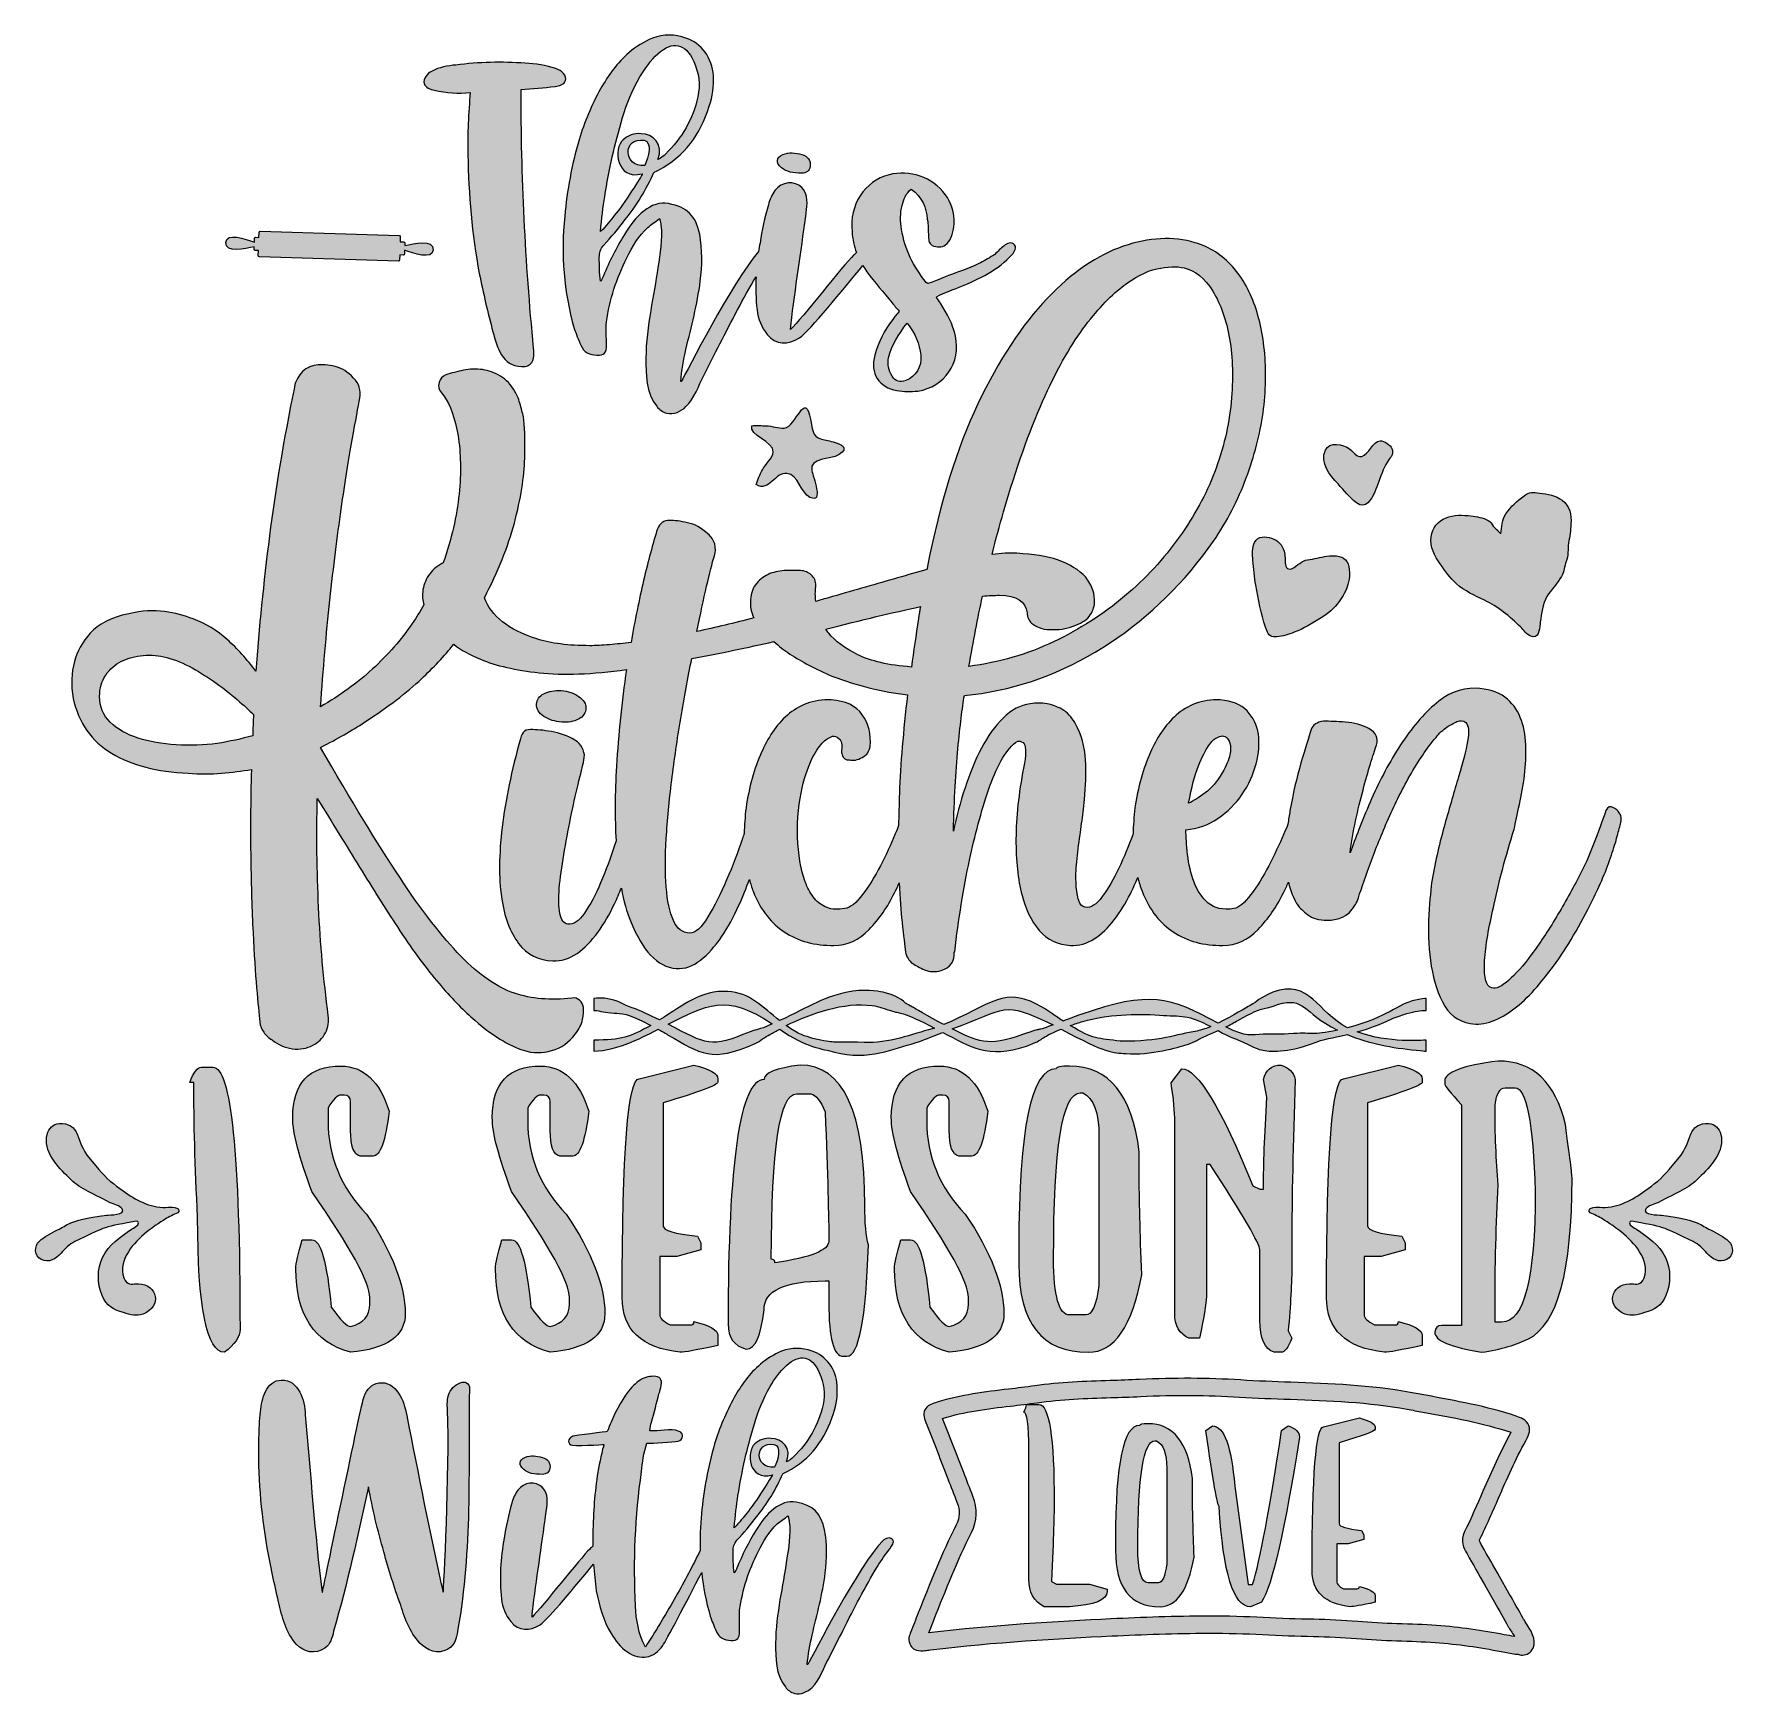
# Model space of a CAD drawing. Header units: inches. Extents: x 0.07 to 5.93, y -5.86 to -0.14.
import ezdxf

# ---------------------------------------------------------------- set-up
doc = ezdxf.new("R2010")
doc.units = ezdxf.units.IN
doc.header["$MEASUREMENT"] = 0
doc.layers.add('Layer 1', color=7, linetype='Continuous')

# ---------------------------------------------------------------- blocks, each defined once
blk = doc.blocks.new('block 2')
at = {"layer": 'Layer 1', "lineweight": 0}
for points, knots in [([(1.8995, -0.765), (1.9077, -0.6765), (1.9242, -0.5879), (1.9489, -0.5014), (1.9674, -0.4417), (1.9921, -0.382), (2.023, -0.3264), (2.0498, -0.2791), (2.0807, -0.2358), (2.1218, -0.2008), (2.1466, -0.1803), (2.1713, -0.1638), (2.2021, -0.1514), (2.2413, -0.137), (2.2783, -0.137), (2.3174, -0.1514), (2.371, -0.1679), (2.408, -0.2194), (2.4122, -0.2811), (2.4142, -0.3161), (2.4101, -0.3532), (2.3978, -0.3862), (2.3669, -0.4829), (2.3133, -0.5591), (2.2227, -0.6065), (2.2124, -0.6106), (2.2063, -0.6147), (2.2063, -0.6147), (2.1836, -0.6703), (2.1445, -0.7321), (2.1074, -0.7774), (2.0848, -0.8082), (2.0601, -0.8371), (2.0333, -0.8659), (2.023, -0.8782), (2.0189, -0.8927), (2.0189, -0.9071), (2.0189, -0.9338), (2.0189, -0.9606), (2.023, -0.9894), (2.0271, -0.9833), (2.0312, -0.9771), (2.0333, -0.9709), (2.0539, -0.9215), (2.0765, -0.8741), (2.1054, -0.8288), (2.1239, -0.7979), (2.1445, -0.7691), (2.1733, -0.7465), (2.198, -0.7279), (2.2268, -0.7156), (2.2577, -0.7218), (2.3216, -0.7341), (2.3504, -0.7629), (2.3648, -0.8268), (2.3751, -0.8803), (2.373, -0.9359), (2.3669, -0.9894), (2.3566, -1.0697), (2.336, -1.1459), (2.3174, -1.2242), (2.3095, -1.2599), (2.3017, -1.2976), (2.2993, -1.3353), (2.2993, -1.3353), (2.301, -1.3353), (2.301, -1.3353), (2.3203, -1.3025), (2.4741, -0.9971), (2.5678, -0.8868), (2.5693, -0.8771), (2.5709, -0.8674), (2.5728, -0.8577), (2.5789, -0.8144), (2.5892, -0.7691), (2.6016, -0.7259), (2.6057, -0.7074), (2.6139, -0.6909), (2.6242, -0.6765), (2.6469, -0.6456), (2.6922, -0.6415), (2.7169, -0.6662), (2.7251, -0.6744), (2.7313, -0.6868), (2.7334, -0.6971), (2.7354, -0.7115), (2.7354, -0.7279), (2.7334, -0.7424), (2.7169, -0.8659), (2.6984, -0.9894), (2.6819, -1.115), (2.6798, -1.1274), (2.6798, -1.1397), (2.6778, -1.1562), (2.7169, -1.1171), (2.859, -0.9359), (2.896, -0.8988), (2.8992, -0.8962), (2.9023, -0.8934), (2.9053, -0.8905), (2.897, -0.8679), (2.8919, -0.844), (2.8899, -0.8185), (2.8796, -0.7279), (2.9331, -0.6435), (3.0175, -0.6229), (3.0525, -0.6126), (3.0896, -0.6147), (3.1246, -0.627), (3.1946, -0.6518), (3.2461, -0.7156), (3.242, -0.7918), (3.2399, -0.8144), (3.2337, -0.8432), (3.2172, -0.8597), (3.2049, -0.8721), (3.1884, -0.8741), (3.172, -0.868), (3.1555, -0.8638), (3.1534, -0.8494), (3.1534, -0.835), (3.1513, -0.8144), (3.1534, -0.7959), (3.1493, -0.7753), (3.1452, -0.7362), (3.1328, -0.6991), (3.0937, -0.6724), (3.0752, -0.6868), (3.0669, -0.7074), (3.0628, -0.7279), (3.0546, -0.7547), (3.0566, -0.7835), (3.0608, -0.8103), (3.0711, -0.8803), (3.1019, -0.938), (3.1452, -0.9935), (3.1452, -0.9935), (3.1513, -0.9977), (3.1513, -0.9977), (3.1946, -0.9812), (3.1946, -0.9812), (3.2358, -0.9647), (3.2543, -0.9585), (3.3161, -0.9359), (3.3325, -0.9256), (3.349, -0.9174), (3.3655, -0.9071), (3.382, -0.8968), (3.3923, -0.8865), (3.4025, -0.8762), (3.4129, -0.868), (3.419, -0.8618), (3.4252, -0.8597), (3.4314, -0.8577), (3.4396, -0.8556), (3.4458, -0.8577), (3.4499, -0.8638), (3.454, -0.868), (3.454, -0.8741), (3.452, -0.8803), (3.4499, -0.8865), (3.4458, -0.8927), (3.4417, -0.8968), (3.3964, -0.9483), (3.3264, -0.9833), (3.2646, -1.008), (3.2584, -1.01), (3.1781, -1.0409), (3.1802, -1.045), (3.1843, -1.0491), (3.1905, -1.0594), (3.1946, -1.0656), (3.2172, -1.1006), (3.2378, -1.1377), (3.2461, -1.1789), (3.2667, -1.2695), (3.209, -1.3539), (3.1163, -1.3683), (3.0916, -1.3703), (3.069, -1.3703), (3.0443, -1.3662), (2.9825, -1.3559), (2.9516, -1.3065), (2.9681, -1.2447), (2.9805, -1.1995), (3.0011, -1.1603), (3.0299, -1.1212), (3.0361, -1.113), (3.0443, -1.1027), (3.0525, -1.0924), (3.0422, -1.0821), (3.034, -1.0718), (3.0278, -1.0636), (2.999, -1.0285), (2.9681, -0.9935), (2.9413, -0.9565), (2.9362, -0.9496), (2.9316, -0.9426), (2.9272, -0.9354), (2.859, -1.0175), (2.7451, -1.159), (2.7087, -1.185), (2.6695, -1.2097), (2.6263, -1.2097), (2.5975, -1.1727), (2.5769, -1.148), (2.5666, -1.1191), (2.5625, -1.0883), (2.5584, -1.0498), (2.5574, -1.0118), (2.5591, -0.9741), (2.514, -1.0494), (2.4744, -1.1265), (2.4348, -1.2056), (2.4163, -1.2406), (2.3978, -1.2777), (2.3792, -1.3148), (2.3607, -1.3498), (2.3463, -1.393), (2.3174, -1.4218), (2.301, -1.4383), (2.2742, -1.4506), (2.2516, -1.4445), (2.2371, -1.4404), (2.2248, -1.4321), (2.2166, -1.4198), (2.1795, -1.3765), (2.1795, -1.3086), (2.1795, -1.255), (2.1795, -1.1995), (2.1877, -1.1439), (2.196, -1.0903), (2.2042, -1.0409), (2.2145, -0.9915), (2.2207, -0.9421), (2.2289, -0.8947), (2.2371, -0.8432), (2.231, -0.7959), (2.231, -0.7897), (2.2289, -0.7856), (2.2268, -0.7732), (2.2104, -0.7856), (2.198, -0.7938), (2.1857, -0.8041), (2.1548, -0.8329), (2.1321, -0.87), (2.1136, -0.9091), (2.0786, -0.9791), (2.0539, -1.0533), (2.0436, -1.1294), (2.0415, -1.1562), (2.0436, -1.183), (2.0436, -1.2097), (2.0436, -1.2365), (2.0354, -1.2447), (2.0107, -1.2447), (1.9859, -1.2427), (1.9654, -1.2345), (1.9551, -1.2097), (1.9468, -1.1912), (1.9386, -1.1706), (1.9324, -1.1521), (1.8954, -1.0244), (1.8871, -0.8968), (1.8995, -0.765)], [0, 0, 0, 0, 1, 1, 1, 2, 2, 2, 3, 3, 3, 4, 4, 4, 5, 5, 5, 6, 6, 6, 7, 7, 7, 8, 8, 8, 9, 9, 9, 10, 10, 10, 11, 11, 11, 12, 12, 12, 13, 13, 13, 14, 14, 14, 15, 15, 15, 16, 16, 16, 17, 17, 17, 18, 18, 18, 19, 19, 19, 20, 20, 20, 21, 21, 21, 22, 22, 22, 23, 23, 23, 24, 24, 24, 25, 25, 25, 26, 26, 26, 27, 27, 27, 28, 28, 28, 29, 29, 29, 30, 30, 30, 31, 31, 31, 32, 32, 32, 33, 33, 33, 34, 34, 34, 35, 35, 35, 36, 36, 36, 37, 37, 37, 38, 38, 38, 39, 39, 39, 40, 40, 40, 41, 41, 41, 42, 42, 42, 43, 43, 43, 44, 44, 44, 45, 45, 45, 46, 46, 46, 47, 47, 47, 48, 48, 48, 49, 49, 49, 50, 50, 50, 51, 51, 51, 52, 52, 52, 53, 53, 53, 54, 54, 54, 55, 55, 55, 56, 56, 56, 57, 57, 57, 58, 58, 58, 59, 59, 59, 60, 60, 60, 61, 61, 61, 62, 62, 62, 63, 63, 63, 64, 64, 64, 65, 65, 65, 66, 66, 66, 67, 67, 67, 68, 68, 68, 69, 69, 69, 70, 70, 70, 71, 71, 71, 72, 72, 72, 73, 73, 73, 74, 74, 74, 75, 75, 75, 76, 76, 76, 77, 77, 77, 78, 78, 78, 79, 79, 79, 80, 80, 80, 81, 81, 81, 82, 82, 82, 83, 83, 83, 84, 84, 84, 85, 85, 85, 86, 86, 86, 87, 87, 87, 88, 88, 88, 88]), ([(2.023, -0.8185), (2.0436, -0.7979), (2.058, -0.7794), (2.0704, -0.7629), (2.1033, -0.7259), (2.1651, -0.625), (2.1671, -0.6188), (2.0765, -0.6435), (2.0663, -0.5303), (2.1013, -0.5014), (2.1177, -0.487), (2.1383, -0.4788), (2.163, -0.4809), (2.2021, -0.4809), (2.2433, -0.5179), (2.2207, -0.5694), (2.2248, -0.5694), (2.2433, -0.555), (2.2474, -0.5509), (2.303, -0.4953), (2.3422, -0.4314), (2.3586, -0.3532), (2.3669, -0.312), (2.3627, -0.2708), (2.3442, -0.2317), (2.3154, -0.1679), (2.2722, -0.1597), (2.2207, -0.205), (2.196, -0.2276), (2.1754, -0.2564), (2.1589, -0.2853), (2.1321, -0.3306), (2.1136, -0.3779), (2.0992, -0.4253), (2.0724, -0.5159), (2.0518, -0.6044), (2.0374, -0.6971), (2.0312, -0.7341), (2.0271, -0.7732), (2.023, -0.8185)], [0, 0, 0, 0, 1, 1, 1, 2, 2, 2, 3, 3, 3, 4, 4, 4, 5, 5, 5, 6, 6, 6, 7, 7, 7, 8, 8, 8, 9, 9, 9, 10, 10, 10, 11, 11, 11, 12, 12, 12, 13, 13, 13, 13]), ([(2.1733, -0.5035), (2.0992, -0.4912), (2.0992, -0.5962), (2.1754, -0.59), (2.1898, -0.5612), (2.2021, -0.5097), (2.1733, -0.5035)], [0, 0, 0, 0, 1, 1, 1, 2, 2, 2, 2]), ([(3.0155, -1.253), (3.0113, -1.2756), (3.0155, -1.2962), (3.0278, -1.3168), (3.0402, -1.3353), (3.0546, -1.3395), (3.0752, -1.3312), (3.1102, -1.3189), (3.1308, -1.2839), (3.1266, -1.2447), (3.1225, -1.2056), (3.1081, -1.1686), (3.0793, -1.1336), (3.0505, -1.1727), (3.0258, -1.2097), (3.0155, -1.253)], [0, 0, 0, 0, 1, 1, 1, 2, 2, 2, 3, 3, 3, 4, 4, 4, 5, 5, 5, 5])]:
    blk.add_open_spline(points, degree=3, knots=knots, dxfattribs=at)
blk = doc.blocks.new('block 3')
at = {"layer": 'Layer 1', "lineweight": 0}
for points, knots in [([(1.676, -3.602), (1.6456, -3.5834), (1.6122, -3.5578), (1.5758, -3.5252), (1.5394, -3.4925), (1.5001, -3.4509), (1.4578, -3.4005), (1.4155, -3.35), (1.3706, -3.2884), (1.3231, -3.2157), (1.2815, -3.1518), (1.2381, -3.0832), (1.1928, -3.0097), (1.1475, -2.9363), (1.0989, -2.8572), (1.047, -2.7726), (1.044, -2.8973), (1.0455, -3.0223), (1.0515, -3.1478), (1.0574, -3.2732), (1.0685, -3.3975), (1.0849, -3.5207), (1.0878, -3.5415), (1.0845, -3.5615), (1.0748, -3.5808), (1.0652, -3.6001), (1.0507, -3.6142), (1.0314, -3.6231), (1.0106, -3.635), (0.9872, -3.6391), (0.9613, -3.6354), (0.9353, -3.6317), (0.9119, -3.6216), (0.8911, -3.6053), (0.8792, -3.5979), (0.8696, -3.589), (0.8622, -3.5786), (0.8548, -3.5682), (0.8503, -3.5563), (0.8488, -3.543), (0.8458, -3.5163), (0.8422, -3.4769), (0.8377, -3.425), (0.8333, -3.373), (0.8291, -3.3095), (0.8255, -3.2346), (0.8217, -3.1596), (0.8191, -3.075), (0.8177, -2.9808), (0.8162, -2.8865), (0.8169, -2.7837), (0.8199, -2.6724), (0.7872, -2.6783), (0.7527, -2.6828), (0.7164, -2.6858), (0.68, -2.6888), (0.6418, -2.6888), (0.6017, -2.6858), (0.4948, -2.6813), (0.4069, -2.6583), (0.3379, -2.6167), (0.2688, -2.5752), (0.2246, -2.5121), (0.2054, -2.4275), (0.1979, -2.3815), (0.1994, -2.3392), (0.2098, -2.3006), (0.2187, -2.2664), (0.2369, -2.2338), (0.2644, -2.2026), (0.2918, -2.1714), (0.336, -2.1492), (0.3969, -2.1358), (0.4428, -2.1254), (0.484, -2.1228), (0.5204, -2.128), (0.5568, -2.1332), (0.5898, -2.1418), (0.6195, -2.1536), (0.6625, -2.17), (0.7015, -2.1937), (0.7364, -2.2249), (0.7713, -2.256), (0.8043, -2.2924), (0.8355, -2.334), (0.8458, -2.1856), (0.8614, -2.03), (0.8822, -1.8675), (0.903, -1.705), (0.9312, -1.5361), (0.9668, -1.361), (0.9698, -1.3402), (0.978, -1.322), (0.9913, -1.3064), (1.0047, -1.2908), (1.0217, -1.2816), (1.0425, -1.2786), (1.0633, -1.2756), (1.0852, -1.2771), (1.1082, -1.283), (1.1312, -1.289), (1.1524, -1.3024), (1.1717, -1.3231), (1.191, -1.3424), (1.1984, -1.3654), (1.1939, -1.3921), (1.188, -1.4219), (1.1791, -1.4697), (1.1672, -1.5358), (1.1553, -1.6018), (1.1427, -1.6816), (1.1294, -1.7751), (1.116, -1.8686), (1.103, -1.9733), (1.0904, -2.089), (1.0778, -2.2048), (1.067, -2.3273), (1.0581, -2.4564), (1.1249, -2.4178), (1.1847, -2.3744), (1.2374, -2.3262), (1.29, -2.278), (1.3357, -2.2256), (1.3743, -2.1692), (1.3886, -2.1479), (1.4019, -2.1264), (1.4143, -2.1047), (1.4099, -2.0896), (1.4085, -2.0747), (1.4101, -2.06), (1.4123, -2.04), (1.419, -2.0214), (1.4301, -2.0043), (1.4413, -1.9873), (1.4565, -1.9735), (1.4758, -1.9631), (1.4774, -1.9623), (1.4791, -1.9616), (1.4808, -1.9608), (1.4844, -1.9506), (1.4879, -1.9402), (1.4912, -1.9299), (1.5171, -1.8475), (1.5327, -1.7695), (1.5379, -1.6961), (1.5431, -1.6226), (1.5398, -1.5573), (1.5279, -1.5001), (1.516, -1.443), (1.4982, -1.4011), (1.4745, -1.3743), (1.4656, -1.364), (1.463, -1.3521), (1.4667, -1.3387), (1.4704, -1.3253), (1.4782, -1.3164), (1.4901, -1.312), (1.5094, -1.3061), (1.5298, -1.3009), (1.5513, -1.2964), (1.5728, -1.292), (1.5943, -1.2912), (1.6159, -1.2942), (1.6374, -1.2972), (1.6582, -1.3046), (1.6782, -1.3164), (1.6983, -1.3283), (1.715, -1.3462), (1.7283, -1.3699), (1.7342, -1.3788), (1.7398, -1.3921), (1.745, -1.41), (1.7502, -1.4278), (1.7543, -1.4434), (1.7573, -1.4567), (1.7617, -1.4864), (1.7632, -1.5339), (1.7617, -1.5992), (1.7602, -1.6646), (1.7484, -1.7391), (1.7261, -1.823), (1.7045, -1.9042), (1.67, -1.9903), (1.6227, -2.0812), (1.6346, -2.1123), (1.6554, -2.1398), (1.6851, -2.1635), (1.7148, -2.1873), (1.7541, -2.2069), (1.8031, -2.2225), (1.8521, -2.2381), (1.9129, -2.2459), (1.9857, -2.2459), (2.0065, -2.2459), (2.0291, -2.2448), (2.0536, -2.2426), (2.0781, -2.2403), (2.1029, -2.2378), (2.1282, -2.2348), (2.1415, -2.1591), (2.156, -2.0878), (2.1716, -2.021), (2.1872, -1.9542), (2.2031, -1.8949), (2.2194, -1.8429), (2.2269, -1.8236), (2.2409, -1.814), (2.2618, -1.814), (2.2781, -1.814), (2.2985, -1.8166), (2.323, -1.8218), (2.3475, -1.827), (2.3708, -1.8399), (2.3931, -1.8607), (2.405, -1.8696), (2.4128, -1.8811), (2.4165, -1.8952), (2.4202, -1.9094), (2.4198, -1.9231), (2.4154, -1.9364), (2.4079, -1.9617), (2.399, -1.9965), (2.3887, -2.0411), (2.3783, -2.0856), (2.3671, -2.1376), (2.3553, -2.1969), (2.4192, -2.1831), (2.4848, -2.1674), (2.5514, -2.1504), (2.5422, -2.1304), (2.5383, -2.1096), (2.54, -2.0878), (2.5415, -2.0641), (2.5486, -2.0448), (2.5612, -2.0299), (2.5738, -2.0151), (2.589, -2.0043), (2.6068, -1.9976), (2.6246, -1.991), (2.6436, -1.9873), (2.6636, -1.9865), (2.6836, -1.9858), (2.7018, -1.9862), (2.7182, -1.9876), (2.7315, -1.9891), (2.743, -1.9951), (2.7527, -2.0054), (2.7623, -2.0158), (2.7664, -2.0285), (2.7649, -2.0433), (2.7628, -2.0578), (2.7629, -2.0745), (2.7648, -2.093), (2.7841, -2.0876), (2.8036, -2.0822), (2.8228, -2.0767), (2.9, -2.0544), (2.9746, -2.0329), (3.0466, -2.0121), (3.0822, -2.0019), (3.116, -1.9922), (3.1481, -1.983), (3.1488, -1.9793), (3.1494, -1.9758), (3.1501, -1.972), (3.1931, -1.7509), (3.251, -1.5642), (3.3238, -1.4121), (3.3965, -1.2599), (3.4759, -1.139), (3.562, -1.0491), (3.6481, -0.9594), (3.7357, -0.8992), (3.8247, -0.8688), (3.9138, -0.8384), (3.9962, -0.8343), (4.0719, -0.8566), (4.1223, -0.8714), (4.1654, -0.8989), (4.201, -0.9389), (4.2366, -0.979), (4.2637, -1.028), (4.2823, -1.0859), (4.3008, -1.1438), (4.3116, -1.2083), (4.3146, -1.2796), (4.3175, -1.3508), (4.3116, -1.424), (4.2968, -1.4989), (4.2819, -1.5739), (4.2581, -1.6489), (4.2255, -1.7238), (4.1929, -1.7988), (4.1505, -1.8696), (4.0986, -1.9364), (3.9932, -2.073), (3.8696, -2.1836), (3.7279, -2.2682), (3.5861, -2.3528), (3.4358, -2.4025), (3.277, -2.4174), (3.2696, -2.4604), (3.2622, -2.5217), (3.2547, -2.601), (3.2473, -2.6805), (3.2421, -2.7751), (3.2392, -2.8849), (3.2495, -2.8359), (3.2629, -2.7862), (3.2792, -2.7357), (3.2956, -2.6853), (3.3145, -2.6397), (3.336, -2.5988), (3.3575, -2.558), (3.3824, -2.5235), (3.4106, -2.4953), (3.4388, -2.4671), (3.4699, -2.4507), (3.5041, -2.4463), (3.5234, -2.4433), (3.5427, -2.4433), (3.562, -2.4463), (3.5783, -2.4493), (3.5954, -2.4556), (3.6132, -2.4652), (3.631, -2.4749), (3.6466, -2.4916), (3.66, -2.5153), (3.6807, -2.5524), (3.6923, -2.594), (3.6945, -2.64), (3.6967, -2.686), (3.6956, -2.7313), (3.6911, -2.7758), (3.6897, -2.7907), (3.6882, -2.8055), (3.6867, -2.8204), (3.6852, -2.8322), (3.6834, -2.8452), (3.6811, -2.8593), (3.6789, -2.8734), (3.677, -2.8864), (3.6756, -2.8983), (3.6711, -2.931), (3.6674, -2.9617), (3.6644, -2.9907), (3.6614, -3.0196), (3.6607, -3.0456), (3.6622, -3.0686), (3.6637, -3.0916), (3.6667, -3.1102), (3.6711, -3.1243), (3.6756, -3.1384), (3.683, -3.1462), (3.6934, -3.1477), (3.7126, -3.1506), (3.7323, -3.1384), (3.7524, -3.1109), (3.7724, -3.0835), (3.7913, -3.0508), (3.8092, -3.0129), (3.827, -2.9751), (3.8429, -2.9369), (3.857, -2.8983), (3.8575, -2.8969), (3.8579, -2.8958), (3.8584, -2.8944), (3.859, -2.8667), (3.8611, -2.8368), (3.8648, -2.8048), (3.8752, -2.7335), (3.893, -2.6697), (3.9182, -2.6133), (3.9286, -2.5896), (3.9412, -2.5665), (3.9561, -2.5443), (3.9709, -2.522), (3.988, -2.5023), (4.0073, -2.4853), (4.0266, -2.4682), (4.0488, -2.4549), (4.0741, -2.4452), (4.0993, -2.4355), (4.1275, -2.4315), (4.1587, -2.4329), (4.1988, -2.4359), (4.2296, -2.4485), (4.2511, -2.4708), (4.2726, -2.4931), (4.2856, -2.5198), (4.2901, -2.5509), (4.2945, -2.5821), (4.2919, -2.6163), (4.2823, -2.6534), (4.2726, -2.6905), (4.2567, -2.7254), (4.2344, -2.758), (4.2122, -2.7907), (4.1843, -2.8185), (4.1509, -2.8415), (4.1175, -2.8645), (4.0808, -2.8775), (4.0407, -2.8805), (4.0407, -2.9042), (4.0425, -2.9328), (4.0463, -2.9662), (4.05, -2.9996), (4.0574, -3.0311), (4.0685, -3.0608), (4.0797, -3.0905), (4.096, -3.1146), (4.1175, -3.1332), (4.139, -3.1518), (4.1683, -3.1581), (4.2055, -3.1521), (4.2233, -3.1492), (4.2429, -3.1332), (4.2645, -3.1042), (4.286, -3.0753), (4.3064, -3.0423), (4.3257, -3.0052), (4.345, -2.9681), (4.3624, -2.9313), (4.378, -2.8949), (4.3834, -2.8823), (4.3881, -2.8712), (4.3923, -2.8608), (4.3942, -2.8454), (4.3965, -2.8301), (4.3992, -2.8148), (4.4095, -2.7562), (4.4222, -2.7012), (4.437, -2.65), (4.4518, -2.5988), (4.4637, -2.5606), (4.4726, -2.5354), (4.4771, -2.519), (4.4912, -2.5094), (4.5149, -2.5064), (4.5357, -2.5064), (4.5609, -2.5075), (4.5906, -2.5098), (4.6203, -2.512), (4.647, -2.519), (4.6708, -2.5309), (4.696, -2.5458), (4.7049, -2.5651), (4.6975, -2.5888), (4.6916, -2.6051), (4.6845, -2.6267), (4.6764, -2.6534), (4.6682, -2.6801), (4.6597, -2.7101), (4.6508, -2.7435), (4.6419, -2.7769), (4.6333, -2.8122), (4.6252, -2.8493), (4.617, -2.8864), (4.6107, -2.9235), (4.6062, -2.9606), (4.624, -2.9102), (4.647, -2.8519), (4.6753, -2.7858), (4.7034, -2.7198), (4.7361, -2.6575), (4.7732, -2.5988), (4.8103, -2.5402), (4.8512, -2.4908), (4.8957, -2.4507), (4.9402, -2.4107), (4.9877, -2.3914), (5.0382, -2.3929), (5.0812, -2.3944), (5.115, -2.4044), (5.1395, -2.4229), (5.164, -2.4415), (5.1818, -2.4649), (5.1929, -2.4931), (5.2041, -2.5213), (5.2104, -2.5528), (5.2119, -2.5877), (5.2133, -2.6226), (5.2119, -2.6575), (5.2074, -2.6923), (5.203, -2.7272), (5.197, -2.761), (5.1896, -2.7936), (5.1821, -2.8263), (5.1762, -2.8545), (5.1718, -2.8782), (5.1421, -2.9733), (5.1191, -3.0594), (5.1028, -3.1365), (5.0953, -3.1692), (5.0886, -3.2014), (5.0827, -3.2334), (5.0768, -3.2653), (5.0727, -3.2946), (5.0705, -3.3213), (5.0682, -3.348), (5.0686, -3.3707), (5.0716, -3.3892), (5.0745, -3.4078), (5.0805, -3.4193), (5.0894, -3.4237), (5.1028, -3.4312), (5.1209, -3.4256), (5.1439, -3.407), (5.1669, -3.3885), (5.1925, -3.361), (5.2208, -3.3247), (5.2489, -3.2883), (5.2775, -3.2464), (5.3065, -3.1989), (5.3354, -3.1514), (5.3633, -3.1024), (5.39, -3.0519), (5.4122, -3.0104), (5.4323, -2.9658), (5.4501, -2.9183), (5.4679, -2.8708), (5.4805, -2.8359), (5.488, -2.8137), (5.4938, -2.8003), (5.5028, -2.7974), (5.5147, -2.8048), (5.5161, -2.8063), (5.5199, -2.8085), (5.5258, -2.8114), (5.5392, -2.8248), (5.5436, -2.8397), (5.5392, -2.856), (5.5362, -2.8679), (5.5321, -2.8835), (5.5269, -2.9027), (5.5217, -2.922), (5.515, -2.9439), (5.5069, -2.9684), (5.4987, -2.9929), (5.4891, -3.0185), (5.4779, -3.0452), (5.4668, -3.072), (5.4545, -3.0979), (5.4412, -3.1232), (5.3996, -3.2092), (5.3551, -3.2849), (5.3076, -3.3503), (5.2868, -3.3784), (5.2649, -3.4056), (5.2419, -3.4315), (5.2189, -3.4575), (5.1952, -3.4798), (5.1707, -3.4983), (5.1462, -3.5169), (5.1213, -3.531), (5.0961, -3.5406), (5.0708, -3.5503), (5.0456, -3.5529), (5.0204, -3.5484), (4.9773, -3.541), (4.9454, -3.5162), (4.9246, -3.4738), (4.9038, -3.4315), (4.8901, -3.384), (4.8834, -3.3313), (4.8768, -3.2786), (4.8749, -3.2259), (4.8779, -3.1733), (4.8808, -3.1206), (4.8845, -3.0801), (4.889, -3.0519), (4.9009, -2.9866), (4.9153, -2.9235), (4.9324, -2.8627), (4.9495, -2.8018), (4.9654, -2.7469), (4.9803, -2.6979), (4.9951, -2.6489), (5.0055, -2.6081), (5.0115, -2.5754), (5.0174, -2.5428), (5.0152, -2.5213), (5.0048, -2.5109), (4.9959, -2.5035), (4.9859, -2.5023), (4.9747, -2.5075), (4.9636, -2.5128), (4.9521, -2.519), (4.9402, -2.5265), (4.9269, -2.5354), (4.9142, -2.5473), (4.9024, -2.5621), (4.8712, -2.5992), (4.8411, -2.6433), (4.8122, -2.6946), (4.7832, -2.7458), (4.7573, -2.7981), (4.7343, -2.8515), (4.7112, -2.905), (4.6908, -2.9562), (4.673, -3.0052), (4.6552, -3.0541), (4.6411, -3.095), (4.6307, -3.1276), (4.6292, -3.1306), (4.6263, -3.1358), (4.6218, -3.1432), (4.6174, -3.1506), (4.6114, -3.1581), (4.604, -3.1655), (4.5966, -3.1729), (4.5866, -3.1792), (4.574, -3.1844), (4.5613, -3.1896), (4.5461, -3.1922), (4.5283, -3.1922), (4.4986, -3.1922), (4.476, -3.1859), (4.4604, -3.1733), (4.4448, -3.1607), (4.4333, -3.1499), (4.4259, -3.141), (4.4112, -3.1177), (4.4006, -3.091), (4.394, -3.0611), (4.3886, -3.0732), (4.3829, -3.0853), (4.3769, -3.0976), (4.3531, -3.1458), (4.3238, -3.1881), (4.289, -3.2245), (4.2541, -3.2608), (4.2136, -3.279), (4.1676, -3.279), (4.1023, -3.2805), (4.0451, -3.2649), (3.9962, -3.2323), (3.9754, -3.2189), (3.9557, -3.2007), (3.9372, -3.1777), (3.9186, -3.1547), (3.9027, -3.1262), (3.8893, -3.092), (3.8837, -3.0777), (3.879, -3.062), (3.8748, -3.0454), (3.8669, -3.0638), (3.8585, -3.0823), (3.8492, -3.1009), (3.8329, -3.1336), (3.8143, -3.1636), (3.7936, -3.1911), (3.7728, -3.2185), (3.7498, -3.2404), (3.7245, -3.2568), (3.6993, -3.2731), (3.6718, -3.2805), (3.6422, -3.279), (3.5991, -3.2775), (3.5635, -3.2604), (3.5353, -3.2278), (3.5071, -3.1952), (3.4863, -3.151), (3.473, -3.0953), (3.4596, -3.0397), (3.4536, -2.974), (3.4551, -2.8983), (3.4566, -2.8226), (3.4663, -2.7402), (3.4841, -2.6511), (3.49, -2.6126), (3.4885, -2.5888), (3.4796, -2.5799), (3.4722, -2.5754), (3.4663, -2.574), (3.4618, -2.5754), (3.4618, -2.5754), (3.4529, -2.5799), (3.4529, -2.5799), (3.4351, -2.5947), (3.4184, -2.6163), (3.4028, -2.6445), (3.3872, -2.6727), (3.3731, -2.7053), (3.3605, -2.7424), (3.3479, -2.7795), (3.336, -2.8189), (3.3249, -2.8604), (3.3137, -2.902), (3.3037, -2.9436), (3.2948, -2.9851), (3.274, -3.0831), (3.257, -3.1885), (3.2436, -3.3013), (3.2436, -3.3013), (3.2414, -3.3013), (3.2414, -3.3013), (3.2443, -3.3339), (3.2295, -3.3555), (3.1969, -3.3659), (3.176, -3.3718), (3.1571, -3.371), (3.1401, -3.3636), (3.123, -3.3562), (3.1093, -3.3488), (3.0989, -3.3414), (3.0855, -3.3325), (3.0774, -3.3191), (3.0744, -3.3013), (3.0714, -3.2805), (3.0673, -3.2464), (3.0622, -3.1989), (3.0581, -3.1618), (3.0549, -3.1165), (3.0527, -3.0632), (3.0476, -3.0746), (3.0422, -3.086), (3.0366, -3.0976), (3.0128, -3.1458), (2.9835, -3.1881), (2.9486, -3.2245), (2.9137, -3.2608), (2.8733, -3.279), (2.8273, -3.279), (2.7619, -3.2805), (2.7048, -3.2649), (2.6558, -3.2323), (2.635, -3.2189), (2.6154, -3.2007), (2.5968, -3.1777), (2.5782, -3.1547), (2.5623, -3.1262), (2.5489, -3.092), (2.5441, -3.0796), (2.54, -3.0661), (2.5362, -3.0521), (2.5253, -3.0811), (2.5135, -3.1106), (2.5, -3.141), (2.4822, -3.1811), (2.4621, -3.2174), (2.4399, -3.2501), (2.4176, -3.2827), (2.3935, -3.3094), (2.3675, -3.3302), (2.3415, -3.351), (2.3137, -3.3606), (2.284, -3.3592), (2.2513, -3.3562), (2.2217, -3.3406), (2.195, -3.3124), (2.1712, -3.2872), (2.1482, -3.2479), (2.1259, -3.1944), (2.1135, -3.1645), (2.1032, -3.1267), (2.0949, -3.0815), (2.0877, -3.0993), (2.0799, -3.1173), (2.0714, -3.1354), (2.0543, -3.1718), (2.035, -3.2048), (2.0135, -3.2345), (1.992, -3.2642), (1.9682, -3.2883), (1.9423, -3.3069), (1.9163, -3.3254), (1.8884, -3.3339), (1.8588, -3.3325), (1.8098, -3.331), (1.7705, -3.3109), (1.7408, -3.2723), (1.7111, -3.2337), (1.6914, -3.1807), (1.6818, -3.1131), (1.6721, -3.0456), (1.6729, -2.9651), (1.684, -2.8716), (1.6951, -2.7781), (1.7163, -2.6764), (1.7475, -2.5665), (1.7519, -2.5428), (1.766, -2.5324), (1.7898, -2.5354), (1.8105, -2.5354), (1.8354, -2.5384), (1.8643, -2.5443), (1.8933, -2.5502), (1.9196, -2.5613), (1.9434, -2.5777), (1.9523, -2.5851), (1.959, -2.5944), (1.9634, -2.6055), (1.9679, -2.6166), (1.9686, -2.6281), (1.9657, -2.64), (1.9612, -2.6608), (1.9545, -2.689), (1.9456, -2.7246), (1.9367, -2.7602), (1.9282, -2.7989), (1.92, -2.8404), (1.9118, -2.882), (1.904, -2.9239), (1.8966, -2.9662), (1.8892, -3.0085), (1.884, -3.0471), (1.881, -3.082), (1.8781, -3.1169), (1.8788, -3.1458), (1.8833, -3.1688), (1.8877, -3.1918), (1.8966, -3.2041), (1.91, -3.2055), (1.9293, -3.2085), (1.9486, -3.1959), (1.9679, -3.1677), (1.9871, -3.1395), (2.0057, -3.1046), (2.0235, -3.063), (2.0414, -3.0215), (2.0577, -2.9777), (2.0725, -2.9317), (2.074, -2.9272), (2.0752, -2.9231), (2.0766, -2.9187), (2.0721, -2.8404), (2.0724, -2.7549), (2.0781, -2.6612), (2.0847, -2.5506), (2.0962, -2.4396), (2.1126, -2.3283), (1.9938, -2.3446), (1.8936, -2.3483), (1.812, -2.3394), (1.7304, -2.3305), (1.6628, -2.3149), (1.6094, -2.2927), (1.5732, -2.2776), (1.5425, -2.2604), (1.5172, -2.2412), (1.4842, -2.2819), (1.4471, -2.3217), (1.4055, -2.3607), (1.3817, -2.383), (1.3528, -2.4074), (1.3186, -2.4342), (1.2889, -2.4564), (1.2526, -2.4817), (1.2095, -2.5099), (1.1665, -2.5381), (1.116, -2.567), (1.0581, -2.5967), (1.1635, -2.7793), (1.2544, -2.9285), (1.3309, -3.0442), (1.4073, -3.16), (1.4775, -3.2505), (1.5413, -3.3159), (1.6051, -3.3812), (1.6667, -3.4239), (1.7261, -3.4439), (1.7854, -3.4639), (1.8515, -3.4695), (1.9243, -3.4606), (1.9346, -3.4591), (1.9435, -3.4617), (1.951, -3.4684), (1.9584, -3.4751), (1.9628, -3.4829), (1.9643, -3.4918), (1.9658, -3.5036), (1.9647, -3.5181), (1.961, -3.5352), (1.9573, -3.5522), (1.9487, -3.5689), (1.9354, -3.5853), (1.9146, -3.6135), (1.8879, -3.6324), (1.8552, -3.6421), (1.8226, -3.6517), (1.7899, -3.6513), (1.7573, -3.6409), (1.7335, -3.6335), (1.7064, -3.6205), (1.676, -3.602)], [0, 0, 0, 0, 1, 1, 1, 2, 2, 2, 3, 3, 3, 4, 4, 4, 5, 5, 5, 6, 6, 6, 7, 7, 7, 8, 8, 8, 9, 9, 9, 10, 10, 10, 11, 11, 11, 12, 12, 12, 13, 13, 13, 14, 14, 14, 15, 15, 15, 16, 16, 16, 17, 17, 17, 18, 18, 18, 19, 19, 19, 20, 20, 20, 21, 21, 21, 22, 22, 22, 23, 23, 23, 24, 24, 24, 25, 25, 25, 26, 26, 26, 27, 27, 27, 28, 28, 28, 29, 29, 29, 30, 30, 30, 31, 31, 31, 32, 32, 32, 33, 33, 33, 34, 34, 34, 35, 35, 35, 36, 36, 36, 37, 37, 37, 38, 38, 38, 39, 39, 39, 40, 40, 40, 41, 41, 41, 42, 42, 42, 43, 43, 43, 44, 44, 44, 45, 45, 45, 46, 46, 46, 47, 47, 47, 48, 48, 48, 49, 49, 49, 50, 50, 50, 51, 51, 51, 52, 52, 52, 53, 53, 53, 54, 54, 54, 55, 55, 55, 56, 56, 56, 57, 57, 57, 58, 58, 58, 59, 59, 59, 60, 60, 60, 61, 61, 61, 62, 62, 62, 63, 63, 63, 64, 64, 64, 65, 65, 65, 66, 66, 66, 67, 67, 67, 68, 68, 68, 69, 69, 69, 70, 70, 70, 71, 71, 71, 72, 72, 72, 73, 73, 73, 74, 74, 74, 75, 75, 75, 76, 76, 76, 77, 77, 77, 78, 78, 78, 79, 79, 79, 80, 80, 80, 81, 81, 81, 82, 82, 82, 83, 83, 83, 84, 84, 84, 85, 85, 85, 86, 86, 86, 87, 87, 87, 88, 88, 88, 89, 89, 89, 90, 90, 90, 91, 91, 91, 92, 92, 92, 93, 93, 93, 94, 94, 94, 95, 95, 95, 96, 96, 96, 97, 97, 97, 98, 98, 98, 99, 99, 99, 100, 100, 100, 101, 101, 101, 102, 102, 102, 103, 103, 103, 104, 104, 104, 105, 105, 105, 106, 106, 106, 107, 107, 107, 108, 108, 108, 109, 109, 109, 110, 110, 110, 111, 111, 111, 112, 112, 112, 113, 113, 113, 114, 114, 114, 115, 115, 115, 116, 116, 116, 117, 117, 117, 118, 118, 118, 119, 119, 119, 120, 120, 120, 121, 121, 121, 122, 122, 122, 123, 123, 123, 124, 124, 124, 125, 125, 125, 126, 126, 126, 127, 127, 127, 128, 128, 128, 129, 129, 129, 130, 130, 130, 131, 131, 131, 132, 132, 132, 133, 133, 133, 134, 134, 134, 135, 135, 135, 136, 136, 136, 137, 137, 137, 138, 138, 138, 139, 139, 139, 140, 140, 140, 141, 141, 141, 142, 142, 142, 143, 143, 143, 144, 144, 144, 145, 145, 145, 146, 146, 146, 147, 147, 147, 148, 148, 148, 149, 149, 149, 150, 150, 150, 151, 151, 151, 152, 152, 152, 153, 153, 153, 154, 154, 154, 155, 155, 155, 156, 156, 156, 157, 157, 157, 158, 158, 158, 159, 159, 159, 160, 160, 160, 161, 161, 161, 162, 162, 162, 163, 163, 163, 164, 164, 164, 165, 165, 165, 166, 166, 166, 167, 167, 167, 168, 168, 168, 169, 169, 169, 170, 170, 170, 171, 171, 171, 172, 172, 172, 173, 173, 173, 174, 174, 174, 175, 175, 175, 176, 176, 176, 177, 177, 177, 178, 178, 178, 179, 179, 179, 180, 180, 180, 181, 181, 181, 182, 182, 182, 183, 183, 183, 184, 184, 184, 185, 185, 185, 186, 186, 186, 187, 187, 187, 188, 188, 188, 189, 189, 189, 190, 190, 190, 191, 191, 191, 192, 192, 192, 193, 193, 193, 194, 194, 194, 195, 195, 195, 196, 196, 196, 197, 197, 197, 198, 198, 198, 199, 199, 199, 200, 200, 200, 201, 201, 201, 202, 202, 202, 203, 203, 203, 204, 204, 204, 205, 205, 205, 206, 206, 206, 207, 207, 207, 208, 208, 208, 209, 209, 209, 210, 210, 210, 211, 211, 211, 212, 212, 212, 213, 213, 213, 214, 214, 214, 215, 215, 215, 216, 216, 216, 217, 217, 217, 218, 218, 218, 219, 219, 219, 220, 220, 220, 221, 221, 221, 222, 222, 222, 223, 223, 223, 224, 224, 224, 225, 225, 225, 226, 226, 226, 227, 227, 227, 228, 228, 228, 229, 229, 229, 230, 230, 230, 231, 231, 231, 232, 232, 232, 233, 233, 233, 234, 234, 234, 235, 235, 235, 236, 236, 236, 237, 237, 237, 238, 238, 238, 239, 239, 239, 240, 240, 240, 241, 241, 241, 242, 242, 242, 243, 243, 243, 244, 244, 244, 245, 245, 245, 246, 246, 246, 247, 247, 247, 248, 248, 248, 249, 249, 249, 250, 250, 250, 251, 251, 251, 252, 252, 252, 253, 253, 253, 254, 254, 254, 255, 255, 255, 256, 256, 256, 257, 257, 257, 258, 258, 258, 259, 259, 259, 260, 260, 260, 261, 261, 261, 262, 262, 262, 263, 263, 263, 264, 264, 264, 265, 265, 265, 266, 266, 266, 267, 267, 267, 268, 268, 268, 269, 269, 269, 270, 270, 270, 271, 271, 271, 272, 272, 272, 273, 273, 273, 274, 274, 274, 275, 275, 275, 276, 276, 276, 277, 277, 277, 278, 278, 278, 279, 279, 279, 280, 280, 280, 281, 281, 281, 282, 282, 282, 283, 283, 283, 284, 284, 284, 285, 285, 285, 286, 286, 286, 287, 287, 287, 288, 288, 288, 289, 289, 289, 290, 290, 290, 291, 291, 291, 292, 292, 292, 293, 293, 293, 294, 294, 294, 295, 295, 295, 295]), ([(3.4117, -1.785), (3.3983, -1.831), (3.3853, -1.8799), (3.3726, -1.9311), (3.4036, -1.9275), (3.4319, -1.9262), (3.4574, -1.9275), (3.5153, -1.9305), (3.562, -1.9379), (3.5977, -1.9498), (3.6392, -1.9646), (3.6719, -1.9847), (3.6956, -2.0099), (3.706, -2.0233), (3.7142, -2.0381), (3.7201, -2.0544), (3.7246, -2.0678), (3.7264, -2.0823), (3.7257, -2.0978), (3.7249, -2.1134), (3.7186, -2.1294), (3.7068, -2.1457), (3.6949, -2.1591), (3.6767, -2.1702), (3.6522, -2.1791), (3.6277, -2.188), (3.6006, -2.1917), (3.571, -2.1902), (3.5576, -2.1902), (3.5457, -2.188), (3.5353, -2.1836), (3.5264, -2.1806), (3.5175, -2.1754), (3.5086, -2.168), (3.4997, -2.1606), (3.4945, -2.1487), (3.493, -2.1324), (3.4886, -2.0923), (3.457, -2.0722), (3.3984, -2.0722), (3.3808, -2.0722), (3.3609, -2.0733), (3.3394, -2.0753), (3.3231, -2.1512), (3.3075, -2.2316), (3.2926, -2.3172), (3.3965, -2.3038), (3.4937, -2.2756), (3.5843, -2.2326), (3.6748, -2.1895), (3.7564, -2.1372), (3.8292, -2.0756), (3.9019, -2.014), (3.9646, -1.9461), (4.0173, -1.8719), (4.07, -1.7976), (4.1105, -1.7234), (4.1387, -1.6492), (4.1699, -1.5676), (4.1891, -1.4867), (4.1966, -1.4065), (4.204, -1.3264), (4.2021, -1.2536), (4.191, -1.1883), (4.1799, -1.123), (4.1606, -1.0681), (4.1331, -1.0235), (4.1056, -0.979), (4.0726, -0.9523), (4.034, -0.9434), (4.0088, -0.9375), (3.9776, -0.9386), (3.9405, -0.9467), (3.9034, -0.9549), (3.8633, -0.9757), (3.8203, -1.0091), (3.7772, -1.0425), (3.7323, -1.0907), (3.6856, -1.1538), (3.6388, -1.2169), (3.5924, -1.3004), (3.5464, -1.4043), (3.5004, -1.5082), (3.4555, -1.6351), (3.4117, -1.785)], [0, 0, 0, 0, 1, 1, 1, 2, 2, 2, 3, 3, 3, 4, 4, 4, 5, 5, 5, 6, 6, 6, 7, 7, 7, 8, 8, 8, 9, 9, 9, 10, 10, 10, 11, 11, 11, 12, 12, 12, 13, 13, 13, 14, 14, 14, 15, 15, 15, 16, 16, 16, 17, 17, 17, 18, 18, 18, 19, 19, 19, 20, 20, 20, 21, 21, 21, 22, 22, 22, 23, 23, 23, 24, 24, 24, 25, 25, 25, 26, 26, 26, 27, 27, 27, 28, 28, 28, 28]), ([(2.7995, -2.1888), (2.8027, -2.1934), (2.8058, -2.198), (2.8094, -2.2025), (2.8317, -2.23), (2.8651, -2.2548), (2.9096, -2.2771), (2.9542, -2.2993), (3.0158, -2.3135), (3.0944, -2.3194), (3.1019, -2.2659), (3.11, -2.2103), (3.1189, -2.1524), (3.121, -2.1389), (3.1234, -2.1249), (3.1257, -2.1112), (3.0315, -2.1315), (2.9228, -2.1574), (2.7995, -2.1888)], [0, 0, 0, 0, 1, 1, 1, 2, 2, 2, 3, 3, 3, 4, 4, 4, 5, 5, 5, 6, 6, 6, 6]), ([(0.8266, -2.4831), (0.8117, -2.4683), (0.7932, -2.4512), (0.7709, -2.4319), (0.7486, -2.4127), (0.7245, -2.3937), (0.6985, -2.3752), (0.6726, -2.3566), (0.6451, -2.3392), (0.6162, -2.3228), (0.5872, -2.3065), (0.5579, -2.2947), (0.5282, -2.2872), (0.5015, -2.2798), (0.4744, -2.2772), (0.4469, -2.2794), (0.4195, -2.2816), (0.3946, -2.2883), (0.3724, -2.2995), (0.3501, -2.3106), (0.3319, -2.3266), (0.3178, -2.3473), (0.3037, -2.3681), (0.2967, -2.3926), (0.2967, -2.4208), (0.2967, -2.4564), (0.3089, -2.4861), (0.3334, -2.5099), (0.3579, -2.5336), (0.3898, -2.5518), (0.4291, -2.5644), (0.4685, -2.577), (0.5123, -2.5848), (0.5605, -2.5878), (0.6087, -2.5908), (0.6559, -2.5893), (0.7019, -2.5833), (0.7449, -2.5759), (0.7857, -2.567), (0.8243, -2.5566), (0.8243, -2.5448), (0.8247, -2.5325), (0.8255, -2.5199), (0.8262, -2.5073), (0.8266, -2.495), (0.8266, -2.4831)], [0, 0, 0, 0, 1, 1, 1, 2, 2, 2, 3, 3, 3, 4, 4, 4, 5, 5, 5, 6, 6, 6, 7, 7, 7, 8, 8, 8, 9, 9, 9, 10, 10, 10, 11, 11, 11, 12, 12, 12, 13, 13, 13, 14, 14, 14, 15, 15, 15, 15]), ([(2.2495, -3.0775), (2.2532, -3.1258), (2.2614, -3.1644), (2.274, -3.1933), (2.2866, -3.2222), (2.3055, -3.2367), (2.3308, -3.2367), (2.35, -3.2367), (2.3708, -3.2181), (2.3931, -3.1811), (2.4154, -3.144), (2.4369, -3.1013), (2.4577, -3.053), (2.4785, -3.0048), (2.4966, -2.9573), (2.5122, -2.9105), (2.5143, -2.9044), (2.5162, -2.8985), (2.5181, -2.8929), (2.5187, -2.8656), (2.5208, -2.8362), (2.5245, -2.8048), (2.5348, -2.7335), (2.5526, -2.6697), (2.5779, -2.6133), (2.5883, -2.5896), (2.6009, -2.5665), (2.6157, -2.5443), (2.6306, -2.522), (2.6476, -2.5023), (2.6669, -2.4853), (2.6862, -2.4682), (2.7085, -2.4549), (2.7337, -2.4452), (2.759, -2.4355), (2.7872, -2.4315), (2.8184, -2.4329), (2.8673, -2.4359), (2.903, -2.453), (2.9252, -2.4842), (2.9475, -2.5153), (2.9564, -2.5517), (2.9519, -2.5932), (2.9505, -2.6096), (2.9415, -2.6222), (2.9252, -2.6311), (2.9089, -2.64), (2.8941, -2.643), (2.8807, -2.64), (2.8673, -2.64), (2.8592, -2.6341), (2.8562, -2.6222), (2.8532, -2.6163), (2.8525, -2.6111), (2.854, -2.6066), (2.8569, -2.5873), (2.854, -2.574), (2.8451, -2.5665), (2.8362, -2.5591), (2.8295, -2.5562), (2.825, -2.5576), (2.822, -2.5576), (2.815, -2.561), (2.8039, -2.5676), (2.7927, -2.5743), (2.7808, -2.5873), (2.7683, -2.6066), (2.7556, -2.6259), (2.743, -2.6537), (2.7304, -2.6901), (2.7178, -2.7265), (2.7085, -2.7751), (2.7026, -2.8359), (2.6996, -2.9013), (2.7033, -2.9584), (2.7137, -3.0074), (2.7182, -3.0282), (2.7241, -3.0482), (2.7315, -3.0675), (2.7389, -3.0868), (2.7486, -3.1035), (2.7605, -3.1176), (2.7723, -3.1317), (2.7868, -3.1421), (2.8039, -3.1488), (2.8209, -3.1554), (2.8413, -3.1566), (2.8651, -3.1521), (2.8844, -3.1492), (2.9048, -3.1332), (2.9263, -3.1042), (2.9478, -3.0753), (2.9683, -3.0423), (2.9876, -3.0052), (3.0068, -2.9681), (3.0239, -2.9313), (3.0388, -2.8949), (3.043, -2.8846), (3.0468, -2.8752), (3.0503, -2.8663), (3.0508, -2.8311), (3.0518, -2.7939), (3.0532, -2.7547), (3.0569, -2.6545), (3.0662, -2.5413), (3.0811, -2.4151), (2.9965, -2.4062), (2.9096, -2.3847), (2.8206, -2.3506), (2.7657, -2.3268), (2.7174, -2.3016), (2.6758, -2.2749), (2.6563, -2.2618), (2.6378, -2.2474), (2.6203, -2.2319), (2.5305, -2.2522), (2.4363, -2.2717), (2.3375, -2.2904), (2.3241, -2.3558), (2.3115, -2.4244), (2.2996, -2.4964), (2.2877, -2.5684), (2.2773, -2.6397), (2.2684, -2.7101), (2.2595, -2.7807), (2.2532, -2.8475), (2.2495, -2.9105), (2.2458, -2.9736), (2.2458, -3.0293), (2.2495, -3.0775)], [0, 0, 0, 0, 1, 1, 1, 2, 2, 2, 3, 3, 3, 4, 4, 4, 5, 5, 5, 6, 6, 6, 7, 7, 7, 8, 8, 8, 9, 9, 9, 10, 10, 10, 11, 11, 11, 12, 12, 12, 13, 13, 13, 14, 14, 14, 15, 15, 15, 16, 16, 16, 17, 17, 17, 18, 18, 18, 19, 19, 19, 20, 20, 20, 21, 21, 21, 22, 22, 22, 23, 23, 23, 24, 24, 24, 25, 25, 25, 26, 26, 26, 27, 27, 27, 28, 28, 28, 29, 29, 29, 30, 30, 30, 31, 31, 31, 32, 32, 32, 33, 33, 33, 34, 34, 34, 35, 35, 35, 36, 36, 36, 37, 37, 37, 38, 38, 38, 39, 39, 39, 40, 40, 40, 41, 41, 41, 42, 42, 42, 43, 43, 43, 43]), ([(4.0496, -2.7892), (4.0659, -2.7818), (4.0848, -2.7699), (4.1064, -2.7536), (4.1279, -2.7372), (4.1476, -2.7143), (4.1654, -2.6845), (4.1802, -2.6593), (4.1891, -2.6385), (4.1921, -2.6222), (4.1951, -2.6059), (4.1951, -2.5925), (4.1921, -2.5821), (4.1891, -2.5718), (4.1847, -2.5647), (4.1787, -2.561), (4.1728, -2.5573), (4.1676, -2.5562), (4.1632, -2.5576), (4.1602, -2.5576), (4.1546, -2.5595), (4.1465, -2.5632), (4.1383, -2.5669), (4.129, -2.5762), (4.1186, -2.591), (4.1082, -2.6059), (4.0967, -2.6289), (4.0841, -2.66), (4.0715, -2.6912), (4.06, -2.7343), (4.0496, -2.7892)], [0, 0, 0, 0, 1, 1, 1, 2, 2, 2, 3, 3, 3, 4, 4, 4, 5, 5, 5, 6, 6, 6, 7, 7, 7, 8, 8, 8, 9, 9, 9, 10, 10, 10, 10])]:
    blk.add_open_spline(points, degree=3, knots=knots, dxfattribs=at)
blk = doc.blocks.new('block 4')
at = {"layer": 'Layer 1', "lineweight": 0}
for points, knots in [([(2.8098, -4.5102), (2.8098, -4.5102), (2.8098, -4.436), (2.8098, -4.436), (2.8098, -4.436), (2.7974, -4.436), (2.7974, -4.436), (2.6567, -4.436), (2.5867, -4.4693), (2.5867, -4.5351), (2.5763, -4.6259), (2.5562, -4.6709), (2.525, -4.6709), (2.4835, -4.6598), (2.4627, -4.6307), (2.4627, -4.5843), (2.4627, -4.0224), (2.5043, -3.7417), (2.5867, -3.7417), (2.5867, -3.7189), (2.6283, -3.7022), (2.7107, -3.6918), (2.8597, -3.6918), (2.9339, -3.8533), (2.9339, -4.1755), (2.9339, -4.2365), (2.938, -4.2822), (2.9463, -4.312), (2.938, -4.5677), (2.9131, -4.6959), (2.8722, -4.6959), (2.8722, -4.6959), (2.8597, -4.6959), (2.8597, -4.6959), (2.8265, -4.6959), (2.8098, -4.6342), (2.8098, -4.5102)], [0, 0, 0, 0, 1, 1, 1, 2, 2, 2, 3, 3, 3, 4, 4, 4, 5, 5, 5, 6, 6, 6, 7, 7, 7, 8, 8, 8, 9, 9, 9, 10, 10, 10, 11, 11, 11, 12, 12, 12, 12]), ([(2.8098, -4.2995), (2.8098, -4.2191), (2.8057, -4.0702), (2.7974, -3.8533), (2.7814, -3.8152), (2.7655, -3.7944), (2.7482, -3.7909), (2.7482, -3.7909), (2.6983, -3.7909), (2.6983, -3.7909), (2.6408, -3.7909), (2.6117, -3.9808), (2.6117, -4.3612), (2.62, -4.3612), (2.6241, -4.3653), (2.6241, -4.3737), (2.7482, -4.355), (2.8098, -4.33), (2.8098, -4.2995)], [0, 0, 0, 0, 1, 1, 1, 2, 2, 2, 3, 3, 3, 4, 4, 4, 5, 5, 5, 6, 6, 6, 6])]:
    blk.add_open_spline(points, degree=3, knots=knots, dxfattribs=at)
blk = doc.blocks.new('block 5')
at = {"layer": 'Layer 1', "lineweight": 0}
for points, knots in [([(3.8795, -3.9905), (3.8795, -3.9905), (3.8795, -4.0639), (3.8795, -4.0639), (3.8795, -4.1505), (3.8823, -4.267), (3.8885, -4.4145), (3.8553, -4.5926), (3.7936, -4.682), (3.7042, -4.682), (3.5442, -4.682), (3.4645, -4.5808), (3.4645, -4.3778), (3.4645, -4.3778), (3.4645, -4.3224), (3.4645, -4.3224), (3.4645, -3.9101), (3.5074, -3.7043), (3.5934, -3.7043), (3.5934, -3.6981), (3.6086, -3.6953), (3.6398, -3.6953), (3.7749, -3.6953), (3.8553, -3.7937), (3.8795, -3.9905)], [0, 0, 0, 0, 1, 1, 1, 2, 2, 2, 3, 3, 3, 4, 4, 4, 5, 5, 5, 6, 6, 6, 7, 7, 7, 8, 8, 8, 8]), ([(3.7409, -3.935), (3.7409, -3.8554), (3.7222, -3.8062), (3.6855, -3.7875), (3.6855, -3.7875), (3.6765, -3.7875), (3.6765, -3.7875), (3.6148, -3.7875), (3.5844, -3.978), (3.5844, -4.3591), (3.5844, -4.4887), (3.6031, -4.5531), (3.6398, -4.5531), (3.6398, -4.5531), (3.6952, -4.5531), (3.6952, -4.5531), (3.7167, -4.5531), (3.7319, -4.5192), (3.7409, -4.4513), (3.7409, -4.4513), (3.7409, -3.935), (3.7409, -3.935)], [0, 0, 0, 0, 1, 1, 1, 2, 2, 2, 3, 3, 3, 4, 4, 4, 5, 5, 5, 6, 6, 6, 7, 7, 7, 7])]:
    blk.add_open_spline(points, degree=3, knots=knots, dxfattribs=at)
blk = doc.blocks.new('block 6')
at = {"layer": 'Layer 1', "lineweight": 0}
for points, knots in [([(5.3483, -3.8969), (5.3635, -4.0071), (5.3712, -4.0688), (5.3712, -4.0819), (5.3712, -4.4014), (5.3213, -4.5864), (5.2208, -4.6356), (5.182, -4.6557), (5.128, -4.6716), (5.0593, -4.682), (4.9519, -4.664), (4.8979, -4.6411), (4.8979, -4.6127), (4.9, -4.5975), (4.9076, -4.5898), (4.9208, -4.5898), (4.9208, -4.5898), (4.9901, -4.5898), (4.9901, -4.5898), (4.9901, -4.5898), (4.9901, -3.8283), (4.9901, -3.8283), (4.9519, -3.7861), (4.9326, -3.7625), (4.9326, -3.759), (4.9326, -3.759), (4.9326, -3.7473), (4.9326, -3.7473), (4.9326, -3.7161), (4.9942, -3.6932), (5.1169, -3.678), (5.2367, -3.678), (5.3143, -3.7507), (5.3483, -3.8969)], [0, 0, 0, 0, 1, 1, 1, 2, 2, 2, 3, 3, 3, 4, 4, 4, 5, 5, 5, 6, 6, 6, 7, 7, 7, 8, 8, 8, 9, 9, 9, 10, 10, 10, 11, 11, 11, 11]), ([(5.2444, -4.1284), (5.2367, -3.8893), (5.2132, -3.7701), (5.1751, -3.7701), (5.1751, -3.7701), (5.1404, -3.7701), (5.1404, -3.7701), (5.1231, -3.7701), (5.1113, -3.7895), (5.1058, -3.8283), (5.1058, -3.9288), (5.1092, -4.021), (5.1169, -4.1048), (5.1092, -4.2351), (5.1058, -4.3813), (5.1058, -4.5434), (5.1058, -4.5434), (5.1058, -4.5781), (5.1058, -4.5781), (5.1058, -4.5781), (5.1286, -4.5781), (5.1286, -4.5781), (5.2056, -4.5781), (5.2444, -4.4284), (5.2444, -4.1284)], [0, 0, 0, 0, 1, 1, 1, 2, 2, 2, 3, 3, 3, 4, 4, 4, 5, 5, 5, 6, 6, 6, 7, 7, 7, 8, 8, 8, 8])]:
    blk.add_open_spline(points, degree=3, knots=knots, dxfattribs=at)
blk = doc.blocks.new('block 7')
at = {"layer": 'Layer 1', "lineweight": 0}
for points, knots in [([(4.8019, -3.5144), (4.7215, -3.5388), (4.7276, -3.5494), (4.6311, -3.5776), (4.7413, -3.6177), (4.8538, -3.6057), (4.8688, -3.6057), (4.8688, -3.6143), (4.8688, -3.6339), (4.8688, -3.6438), (4.8612, -3.6438), (4.8564, -3.642), (4.8336, -3.6402), (4.7512, -3.6328), (4.6725, -3.6181), (4.5962, -3.5865), (4.5378, -3.6016), (4.5257, -3.5971), (4.4697, -3.6196), (4.3968, -3.6485), (4.325, -3.6464), (4.3011, -3.6393), (4.2805, -3.6358), (4.2621, -3.6222), (4.2428, -3.6152), (4.2172, -3.6021), (4.1962, -3.5986), (4.1514, -3.5731), (4.0669, -3.6095), (4.1035, -3.595), (4.0732, -3.6091), (4.0631, -3.6142), (4.0527, -3.6189), (4.0418, -3.6222), (4.0179, -3.6287), (3.9167, -3.6597), (3.8332, -3.6519), (3.7896, -3.6496), (3.7651, -3.6517), (3.6104, -3.5677), (3.5262, -3.6027), (3.5611, -3.6006), (3.4912, -3.6261), (3.3583, -3.6719), (3.2969, -3.628), (3.203, -3.5791), (3.1549, -3.5966), (3.1408, -3.6051), (3.1069, -3.6155), (3.0369, -3.6335), (2.9469, -3.6786), (2.8291, -3.6473), (2.7881, -3.6349), (2.7322, -3.6325), (2.6405, -3.5679), (2.6293, -3.5739), (2.6181, -3.5798), (2.6071, -3.5858), (2.5894, -3.5949), (2.5741, -3.6086), (2.5564, -3.6173), (2.4034, -3.6841), (2.372, -3.6542), (2.2543, -3.5871), (2.2431, -3.5805), (2.2323, -3.5743), (2.2216, -3.5685), (2.1832, -3.5884), (2.0803, -3.6438), (2.0002, -3.6438), (2.0002, -3.6337), (2.0002, -3.6211), (2.0002, -3.6057), (2.0939, -3.6057), (2.127, -3.5949), (2.1959, -3.5548), (2.1114, -3.511), (2.0958, -3.5138), (2.0696, -3.5124), (2.0543, -3.5112), (2.0419, -3.5088), (2.0316, -3.508), (2.0214, -3.5066), (2.0124, -3.5035), (2.0002, -3.5035), (2.0002, -3.4917), (2.0002, -3.4704), (2.0002, -3.4617), (2.0118, -3.4617), (2.025, -3.4601), (2.0368, -3.4615), (2.0887, -3.4678), (2.0961, -3.4828), (2.1324, -3.4943), (2.1609, -3.5046), (2.1924, -3.5193), (2.2267, -3.5363), (2.3131, -3.4825), (2.3672, -3.4337), (2.4619, -3.4378), (2.5368, -3.4414), (2.5822, -3.493), (2.6403, -3.5385), (2.743, -3.491), (2.7946, -3.4525), (2.8926, -3.4375), (2.9505, -3.4287), (2.9885, -3.4394), (3.0035, -3.4422), (3.0701, -3.4607), (3.0551, -3.4712), (3.0979, -3.4919), (3.1015, -3.4938), (3.1521, -3.5232), (3.2057, -3.5521), (3.2057, -3.5521), (3.2314, -3.5411), (3.2314, -3.5411), (3.3859, -3.4722), (3.4278, -3.4084), (3.5804, -3.5149), (3.5925, -3.5239), (3.6049, -3.5322), (3.6173, -3.5402), (3.6374, -3.5324), (3.6576, -3.5247), (3.6778, -3.5176), (3.9174, -3.4338), (3.9823, -3.457), (4.1516, -3.5468), (4.2049, -3.5215), (4.2468, -3.4937), (4.2618, -3.4862), (4.2908, -3.4716), (4.2875, -3.4623), (4.3401, -3.4407), (4.4688, -3.3929), (4.4927, -3.5109), (4.5971, -3.5631), (4.7434, -3.5252), (4.7661, -3.4821), (4.8318, -3.4677), (4.8449, -3.4643), (4.866, -3.4617), (4.8688, -3.4617), (4.8688, -3.4708), (4.8688, -3.494), (4.8688, -3.5035), (4.8605, -3.5035), (4.8467, -3.5035), (4.8382, -3.5057), (4.8293, -3.5067), (4.8167, -3.5104), (4.8019, -3.5144)], [0, 0, 0, 0, 1, 1, 1, 2, 2, 2, 3, 3, 3, 4, 4, 4, 5, 5, 5, 6, 6, 6, 7, 7, 7, 8, 8, 8, 9, 9, 9, 10, 10, 10, 11, 11, 11, 12, 12, 12, 13, 13, 13, 14, 14, 14, 15, 15, 15, 16, 16, 16, 17, 17, 17, 18, 18, 18, 19, 19, 19, 20, 20, 20, 21, 21, 21, 22, 22, 22, 23, 23, 23, 24, 24, 24, 25, 25, 25, 26, 26, 26, 27, 27, 27, 28, 28, 28, 29, 29, 29, 30, 30, 30, 31, 31, 31, 32, 32, 32, 33, 33, 33, 34, 34, 34, 35, 35, 35, 36, 36, 36, 37, 37, 37, 38, 38, 38, 39, 39, 39, 40, 40, 40, 41, 41, 41, 42, 42, 42, 43, 43, 43, 44, 44, 44, 45, 45, 45, 46, 46, 46, 47, 47, 47, 48, 48, 48, 49, 49, 49, 50, 50, 50, 51, 51, 51, 51]), ([(2.6148, -3.5501), (2.4578, -3.4424), (2.3861, -3.4846), (2.2558, -3.5509), (2.3924, -3.6205), (2.3986, -3.6356), (2.5388, -3.5767), (2.5667, -3.5662), (2.561, -3.574), (2.6148, -3.5501)], [0, 0, 0, 0, 1, 1, 1, 2, 2, 2, 3, 3, 3, 3]), ([(4.5628, -3.5713), (4.439, -3.5089), (4.4519, -3.4559), (4.3567, -3.4828), (4.2858, -3.5103), (4.3247, -3.4799), (4.2199, -3.538), (4.2061, -3.5454), (4.1922, -3.553), (4.1779, -3.5605), (4.2514, -3.5971), (4.2652, -3.5867), (4.3073, -3.5848), (4.3493, -3.5843), (4.3626, -3.5874), (4.4108, -3.5833), (4.4829, -3.5786), (4.4699, -3.5918), (4.5628, -3.5713)], [0, 0, 0, 0, 1, 1, 1, 2, 2, 2, 3, 3, 3, 4, 4, 4, 5, 5, 5, 6, 6, 6, 6]), ([(3.1746, -3.5644), (3.0604, -3.5058), (3.0644, -3.5156), (3.0339, -3.5076), (3.0282, -3.5061), (3.0239, -3.5044), (3.0195, -3.5028), (3.0046, -3.498), (2.9841, -3.4893), (2.959, -3.4866), (2.8641, -3.4733), (2.7476, -3.5131), (2.6633, -3.5557), (2.7076, -3.5875), (2.7267, -3.591), (2.7551, -3.6001), (2.8439, -3.62), (2.8003, -3.6084), (2.9319, -3.614), (3.0133, -3.6186), (3.1, -3.5835), (3.1657, -3.5673), (3.1688, -3.5665), (3.1717, -3.5654), (3.1746, -3.5644)], [0, 0, 0, 0, 1, 1, 1, 2, 2, 2, 3, 3, 3, 4, 4, 4, 5, 5, 5, 6, 6, 6, 7, 7, 7, 8, 8, 8, 8]), ([(3.5826, -3.5533), (3.4031, -3.4667), (3.4292, -3.497), (3.2351, -3.5674), (3.3201, -3.6099), (3.3567, -3.6306), (3.4774, -3.5868), (3.5612, -3.5568), (3.5057, -3.5818), (3.5826, -3.5533)], [0, 0, 0, 0, 1, 1, 1, 2, 2, 2, 3, 3, 3, 3]), ([(4.1258, -3.559), (4.0484, -3.517), (4.0244, -3.5245), (3.9492, -3.5198), (3.8658, -3.513), (3.7699, -3.5176), (3.6855, -3.5417), (3.6709, -3.5458), (3.6564, -3.5505), (3.642, -3.5556), (3.7202, -3.603), (3.7371, -3.5998), (3.8162, -3.6095), (3.8143, -3.6092), (3.8163, -3.6094), (3.8161, -3.6094), (3.9545, -3.6113), (4.0046, -3.5859), (4.0788, -3.5745), (4.0941, -3.5711), (4.1157, -3.5638), (4.1258, -3.559)], [0, 0, 0, 0, 1, 1, 1, 2, 2, 2, 3, 3, 3, 4, 4, 4, 5, 5, 5, 6, 6, 6, 7, 7, 7, 7])]:
    blk.add_open_spline(points, degree=3, knots=knots, dxfattribs=at)
blk = doc.blocks.new('block 8')
at = {"layer": 'Layer 1', "lineweight": 0}
for points, knots in [([(5.2102, -5.6111), (5.2281, -5.6384), (5.2503, -5.6723), (5.2369, -5.7015), (5.2297, -5.7171), (5.2164, -5.726), (5.2006, -5.726), (5.1939, -5.726), (5.1885, -5.7244), (5.1845, -5.7233), (5.184, -5.7232), (5.1835, -5.723), (5.1831, -5.7229), (5.1831, -5.7229), (5.1807, -5.7233), (5.1807, -5.7233), (5.1807, -5.7233), (5.1759, -5.7224), (5.1759, -5.7224), (5.1596, -5.7196), (5.1432, -5.7165), (5.1267, -5.7135), (5.0901, -5.7067), (5.0523, -5.6997), (5.015, -5.6946), (4.9412, -5.6845), (4.8622, -5.6788), (4.7663, -5.6765), (4.7201, -5.6754), (4.6735, -5.6722), (4.6284, -5.669), (4.5797, -5.6656), (4.5293, -5.6621), (4.4801, -5.6614), (4.424, -5.6606), (4.3648, -5.6586), (4.3041, -5.6553), (4.2451, -5.652), (4.1839, -5.6505), (4.117, -5.6505), (4.005, -5.6505), (3.8912, -5.655), (3.7848, -5.66), (3.6014, -5.6685), (3.3838, -5.6808), (3.1608, -5.708), (3.1608, -5.708), (3.1548, -5.7087), (3.1548, -5.7087), (3.1484, -5.7095), (3.1419, -5.7103), (3.1355, -5.7108), (3.1097, -5.7128), (3.098, -5.7028), (3.0922, -5.6943), (3.08, -5.6762), (3.0885, -5.6549), (3.0914, -5.6479), (3.1003, -5.6255), (3.1092, -5.6032), (3.118, -5.5808), (3.158, -5.4801), (3.1992, -5.3759), (3.2483, -5.2773), (3.262, -5.2496), (3.2629, -5.2285), (3.2515, -5.1992), (3.241, -5.1721), (3.2305, -5.145), (3.22, -5.1179), (3.196, -5.0557), (3.172, -4.9935), (3.1472, -4.9316), (3.1391, -4.9114), (3.1333, -4.8968), (3.141, -4.8806), (3.1485, -4.8649), (3.1633, -4.8604), (3.1775, -4.856), (3.1775, -4.856), (3.1834, -4.8542), (3.1834, -4.8542), (3.265, -4.8284), (3.3486, -4.8186), (3.4294, -4.809), (3.4594, -4.8055), (3.4894, -4.802), (3.5194, -4.7976), (3.6062, -4.785), (3.6942, -4.7823), (3.7794, -4.7796), (3.8133, -4.7785), (3.8472, -4.7774), (3.8811, -4.7757), (3.9998, -4.7699), (4.1164, -4.7704), (4.2286, -4.7775), (4.2862, -4.7811), (4.345, -4.7832), (4.4019, -4.7852), (4.5369, -4.79), (4.6765, -4.795), (4.8136, -4.8205), (4.8316, -4.8238), (4.8495, -4.8271), (4.8675, -4.8303), (4.97, -4.8489), (5.076, -4.8681), (5.1786, -4.902), (5.1937, -4.907), (5.2145, -4.9138), (5.2223, -4.934), (5.2302, -4.9543), (5.2194, -4.9736), (5.2115, -4.9877), (5.1764, -5.0505), (5.1467, -5.1187), (5.118, -5.1847), (5.0976, -5.2314), (5.0766, -5.2798), (5.0536, -5.3263), (5.0513, -5.3309), (5.051, -5.3314), (5.0584, -5.3441), (5.0584, -5.3441), (5.0607, -5.3483), (5.0607, -5.3483), (5.0808, -5.3841), (5.1011, -5.4197), (5.1215, -5.4553), (5.1215, -5.4553), (5.1551, -5.5144), (5.1551, -5.5144), (5.1712, -5.5428), (5.1872, -5.5712), (5.203, -5.5998), (5.2046, -5.6026), (5.2072, -5.6065), (5.2102, -5.6111)], [0, 0, 0, 0, 1, 1, 1, 2, 2, 2, 3, 3, 3, 4, 4, 4, 5, 5, 5, 6, 6, 6, 7, 7, 7, 8, 8, 8, 9, 9, 9, 10, 10, 10, 11, 11, 11, 12, 12, 12, 13, 13, 13, 14, 14, 14, 15, 15, 15, 16, 16, 16, 17, 17, 17, 18, 18, 18, 19, 19, 19, 20, 20, 20, 21, 21, 21, 22, 22, 22, 23, 23, 23, 24, 24, 24, 25, 25, 25, 26, 26, 26, 27, 27, 27, 28, 28, 28, 29, 29, 29, 30, 30, 30, 31, 31, 31, 32, 32, 32, 33, 33, 33, 34, 34, 34, 35, 35, 35, 36, 36, 36, 37, 37, 37, 38, 38, 38, 39, 39, 39, 40, 40, 40, 41, 41, 41, 42, 42, 42, 43, 43, 43, 44, 44, 44, 45, 45, 45, 46, 46, 46, 46]), ([(5.1728, -5.6621), (5.1684, -5.6547), (5.1636, -5.6474), (5.161, -5.6433), (5.157, -5.6373), (5.1536, -5.632), (5.1515, -5.6282), (5.1358, -5.5998), (5.1199, -5.5716), (5.104, -5.5434), (5.104, -5.5434), (5.0704, -5.4844), (5.0704, -5.4844), (5.05, -5.4487), (5.0296, -5.413), (5.0095, -5.3771), (5.0095, -5.3771), (5.0074, -5.3735), (5.0074, -5.3735), (4.9988, -5.3586), (4.9844, -5.3336), (5.0008, -5.3003), (5.0232, -5.255), (5.044, -5.2073), (5.064, -5.1612), (5.0934, -5.0939), (5.1237, -5.0243), (5.1602, -4.959), (5.1604, -4.9587), (5.1605, -4.9584), (5.1607, -4.958), (5.1605, -4.958), (5.1604, -4.9579), (5.1602, -4.9579), (5.0614, -4.9253), (4.9575, -4.9064), (4.857, -4.8882), (4.839, -4.8849), (4.8209, -4.8817), (4.8029, -4.8783), (4.6701, -4.8536), (4.5327, -4.8487), (4.3998, -4.844), (4.3426, -4.842), (4.2833, -4.8399), (4.225, -4.8362), (4.1149, -4.8293), (4.0005, -4.8287), (3.884, -4.8345), (3.8497, -4.8362), (3.8155, -4.8373), (3.7812, -4.8384), (3.6977, -4.841), (3.6114, -4.8437), (3.5278, -4.8558), (3.4974, -4.8602), (3.4668, -4.8638), (3.4363, -4.8674), (3.3549, -4.877), (3.2779, -4.8861), (3.2019, -4.91), (3.2267, -4.972), (3.2508, -5.0343), (3.2749, -5.0967), (3.2854, -5.1237), (3.2958, -5.1508), (3.3063, -5.1779), (3.3237, -5.2224), (3.322, -5.2612), (3.301, -5.3035), (3.253, -5.3999), (3.2122, -5.5029), (3.1727, -5.6025), (3.1665, -5.6182), (3.1603, -5.6339), (3.154, -5.6495), (3.3788, -5.6222), (3.5977, -5.6098), (3.7821, -5.6012), (3.8892, -5.5962), (4.0038, -5.5916), (4.117, -5.5916), (4.185, -5.5916), (4.2472, -5.5932), (4.3073, -5.5965), (4.3672, -5.5998), (4.4256, -5.6018), (4.4809, -5.6026), (4.5317, -5.6033), (4.583, -5.6069), (4.6325, -5.6103), (4.6769, -5.6134), (4.7228, -5.6167), (4.7677, -5.6177), (4.8658, -5.62), (4.947, -5.6259), (5.0229, -5.6363), (5.0617, -5.6416), (5.1002, -5.6487), (5.1374, -5.6556), (5.1493, -5.6578), (5.1611, -5.66), (5.1728, -5.6621)], [0, 0, 0, 0, 1, 1, 1, 2, 2, 2, 3, 3, 3, 4, 4, 4, 5, 5, 5, 6, 6, 6, 7, 7, 7, 8, 8, 8, 9, 9, 9, 10, 10, 10, 11, 11, 11, 12, 12, 12, 13, 13, 13, 14, 14, 14, 15, 15, 15, 16, 16, 16, 17, 17, 17, 18, 18, 18, 19, 19, 19, 20, 20, 20, 21, 21, 21, 22, 22, 22, 23, 23, 23, 24, 24, 24, 25, 25, 25, 26, 26, 26, 27, 27, 27, 28, 28, 28, 29, 29, 29, 30, 30, 30, 31, 31, 31, 32, 32, 32, 33, 33, 33, 34, 34, 34, 34])]:
    blk.add_open_spline(points, degree=3, knots=knots, dxfattribs=at)
blk = doc.blocks.new('block 9')
at = {"layer": 'Layer 1', "lineweight": 0}
for points, knots in [([(3.0303, -5.3282), (3.034, -5.332), (3.0322, -5.3376), (3.0303, -5.3433), (3.0284, -5.3489), (3.0246, -5.3527), (3.0209, -5.3583), (3.0059, -5.3771), (2.9908, -5.3996), (2.9777, -5.4203), (2.9345, -5.4916), (2.8969, -5.5649), (2.8593, -5.64), (2.8424, -5.672), (2.8255, -5.7058), (2.8086, -5.7396), (2.7917, -5.7715), (2.7786, -5.811), (2.7523, -5.8372), (2.7373, -5.8523), (2.7128, -5.8636), (2.6922, -5.8579), (2.679, -5.8542), (2.6678, -5.8466), (2.6602, -5.8354), (2.6264, -5.7959), (2.6264, -5.7339), (2.6264, -5.6851), (2.6264, -5.6344), (2.634, -5.5837), (2.6415, -5.5348), (2.649, -5.4898), (2.6584, -5.4447), (2.664, -5.3996), (2.6715, -5.3564), (2.679, -5.3095), (2.6734, -5.2663), (2.6734, -5.2606), (2.6715, -5.2569), (2.6696, -5.2456), (2.6546, -5.2569), (2.6433, -5.2644), (2.6321, -5.2738), (2.6039, -5.3001), (2.5832, -5.3339), (2.5663, -5.3696), (2.5344, -5.4334), (2.5119, -5.501), (2.5025, -5.5705), (2.5006, -5.5949), (2.5025, -5.6194), (2.5025, -5.6438), (2.5025, -5.6682), (2.495, -5.6757), (2.4724, -5.6757), (2.4499, -5.6738), (2.4311, -5.6663), (2.4217, -5.6438), (2.4142, -5.6269), (2.4067, -5.6081), (2.4011, -5.5912), (2.3865, -5.5412), (2.3771, -5.4913), (2.3717, -5.441), (2.3206, -5.5397), (2.2474, -5.6793), (2.2377, -5.6926), (2.2076, -5.7377), (2.1607, -5.7452), (2.1156, -5.7152), (2.0912, -5.6983), (2.0743, -5.6757), (2.0592, -5.6513), (2.0329, -5.6062), (2.0179, -5.5555), (2.0085, -5.5048), (2.0039, -5.474), (2.0012, -5.4431), (1.9992, -5.412), (1.9364, -5.4879), (1.8457, -5.5993), (1.8151, -5.6213), (1.7794, -5.6438), (1.74, -5.6438), (1.7137, -5.61), (1.6949, -5.5874), (1.6855, -5.5612), (1.6817, -5.533), (1.6742, -5.4616), (1.678, -5.3921), (1.6911, -5.3226), (1.6968, -5.2832), (1.7062, -5.2418), (1.7174, -5.2024), (1.7212, -5.1855), (1.7287, -5.1705), (1.7381, -5.1573), (1.7587, -5.1291), (1.8001, -5.1254), (1.8226, -5.1479), (1.8301, -5.1554), (1.8358, -5.1667), (1.8376, -5.1761), (1.8395, -5.1892), (1.8395, -5.2043), (1.8376, -5.2174), (1.8226, -5.3301), (1.8057, -5.4428), (1.7907, -5.5574), (1.7888, -5.5687), (1.7888, -5.5799), (1.7869, -5.5949), (1.8226, -5.5593), (1.9522, -5.394), (1.986, -5.3602), (1.9897, -5.3571), (1.9932, -5.3538), (1.9967, -5.3505), (1.9961, -5.3129), (1.9968, -5.2753), (1.9991, -5.2381), (2.0029, -5.1686), (2.0104, -5.0991), (2.0273, -5.0296), (2.0273, -5.024), (2.0329, -5.0089), (2.0348, -4.9995), (2.0348, -5.0014), (1.9259, -5.0052), (1.9202, -5.0014), (1.9052, -4.992), (1.9165, -4.9751), (1.9278, -4.9714), (1.9334, -4.9695), (2.0461, -4.9563), (2.0461, -4.9545), (2.0517, -4.9432), (2.0555, -4.9319), (2.0592, -4.9225), (2.078, -4.8793), (2.1006, -4.838), (2.1306, -4.8023), (2.1456, -4.7873), (2.1607, -4.7741), (2.1794, -4.7685), (2.1888, -4.7666), (2.1964, -4.7648), (2.2057, -4.7648), (2.2283, -4.7648), (2.2358, -4.7741), (2.232, -4.7967), (2.2302, -4.8061), (2.2283, -4.8155), (2.2245, -4.8249), (2.217, -4.8568), (2.2076, -4.8906), (2.1982, -4.9225), (2.1964, -4.9319), (2.1945, -4.9413), (2.1926, -4.9526), (2.2264, -4.9563), (2.2621, -4.9413), (2.294, -4.9545), (2.3109, -4.9601), (2.309, -4.9845), (2.2903, -4.9883), (2.2734, -4.9901), (2.202, -4.9958), (2.1832, -4.9958), (2.1701, -5.0296), (2.1682, -5.0615), (2.1644, -5.0934), (2.1419, -5.2475), (2.1362, -5.4015), (2.1438, -5.5574), (2.1456, -5.6043), (2.1532, -5.6513), (2.1776, -5.6983), (2.1776, -5.6983), (2.1832, -5.6889), (2.1832, -5.6889), (2.2189, -5.6344), (2.2508, -5.5781), (2.2828, -5.5236), (2.3124, -5.4713), (2.3402, -5.4189), (2.3666, -5.3652), (2.3655, -5.3232), (2.367, -5.2809), (2.371, -5.2381), (2.3785, -5.1573), (2.3935, -5.0766), (2.4161, -4.9977), (2.433, -4.9432), (2.4555, -4.8887), (2.4837, -4.838), (2.5081, -4.7948), (2.5363, -4.7554), (2.5739, -4.7234), (2.5964, -4.7047), (2.6189, -4.6896), (2.6471, -4.6784), (2.6828, -4.6652), (2.7166, -4.6652), (2.7523, -4.6784), (2.8011, -4.6934), (2.8349, -4.7403), (2.8387, -4.7967), (2.8406, -4.8286), (2.8368, -4.8624), (2.8255, -4.8925), (2.7974, -4.9808), (2.7485, -5.0503), (2.6659, -5.0934), (2.6565, -5.0972), (2.6509, -5.101), (2.6509, -5.101), (2.6302, -5.1517), (2.5945, -5.208), (2.5607, -5.2493), (2.54, -5.2775), (2.5175, -5.3038), (2.4931, -5.3301), (2.4837, -5.3414), (2.4799, -5.3545), (2.4799, -5.3677), (2.4799, -5.3921), (2.4799, -5.4165), (2.4837, -5.4428), (2.4874, -5.4372), (2.4912, -5.4315), (2.4931, -5.4259), (2.5119, -5.3808), (2.5325, -5.3376), (2.5588, -5.2963), (2.5757, -5.2681), (2.5945, -5.2418), (2.6208, -5.2212), (2.6433, -5.2043), (2.6696, -5.193), (2.6978, -5.1986), (2.756, -5.2099), (2.7823, -5.2362), (2.7955, -5.2944), (2.8049, -5.3433), (2.803, -5.394), (2.7974, -5.4428), (2.788, -5.5161), (2.7692, -5.5856), (2.7523, -5.6569), (2.745, -5.6896), (2.7379, -5.7239), (2.7357, -5.7584), (2.7357, -5.7584), (2.7373, -5.7584), (2.7373, -5.7584), (2.756, -5.7264), (2.9138, -5.4128), (2.9965, -5.332), (3.0002, -5.3264), (3.0059, -5.3245), (3.0134, -5.3226), (3.019, -5.3207), (3.0265, -5.3226), (3.0303, -5.3282)], [0, 0, 0, 0, 1, 1, 1, 2, 2, 2, 3, 3, 3, 4, 4, 4, 5, 5, 5, 6, 6, 6, 7, 7, 7, 8, 8, 8, 9, 9, 9, 10, 10, 10, 11, 11, 11, 12, 12, 12, 13, 13, 13, 14, 14, 14, 15, 15, 15, 16, 16, 16, 17, 17, 17, 18, 18, 18, 19, 19, 19, 20, 20, 20, 21, 21, 21, 22, 22, 22, 23, 23, 23, 24, 24, 24, 25, 25, 25, 26, 26, 26, 27, 27, 27, 28, 28, 28, 29, 29, 29, 30, 30, 30, 31, 31, 31, 32, 32, 32, 33, 33, 33, 34, 34, 34, 35, 35, 35, 36, 36, 36, 37, 37, 37, 38, 38, 38, 39, 39, 39, 40, 40, 40, 41, 41, 41, 42, 42, 42, 43, 43, 43, 44, 44, 44, 45, 45, 45, 46, 46, 46, 47, 47, 47, 48, 48, 48, 49, 49, 49, 50, 50, 50, 51, 51, 51, 52, 52, 52, 53, 53, 53, 54, 54, 54, 55, 55, 55, 56, 56, 56, 57, 57, 57, 58, 58, 58, 59, 59, 59, 60, 60, 60, 61, 61, 61, 62, 62, 62, 63, 63, 63, 64, 64, 64, 65, 65, 65, 66, 66, 66, 67, 67, 67, 68, 68, 68, 69, 69, 69, 70, 70, 70, 71, 71, 71, 72, 72, 72, 73, 73, 73, 74, 74, 74, 75, 75, 75, 76, 76, 76, 77, 77, 77, 78, 78, 78, 79, 79, 79, 80, 80, 80, 81, 81, 81, 82, 82, 82, 83, 83, 83, 84, 84, 84, 85, 85, 85, 86, 86, 86, 87, 87, 87, 88, 88, 88, 88]), ([(2.4837, -5.2869), (2.5025, -5.2681), (2.5156, -5.2512), (2.5269, -5.2362), (2.5569, -5.2024), (2.6133, -5.1104), (2.6152, -5.1047), (2.5325, -5.1273), (2.5231, -5.024), (2.5551, -4.9977), (2.5701, -4.9845), (2.5889, -4.977), (2.6114, -4.9789), (2.6471, -4.9789), (2.6847, -5.0127), (2.664, -5.0597), (2.6678, -5.0597), (2.6847, -5.0465), (2.6884, -5.0427), (2.7391, -4.992), (2.7748, -4.9338), (2.7898, -4.8624), (2.7974, -4.8249), (2.7936, -4.7873), (2.7767, -4.7516), (2.7504, -4.6934), (2.711, -4.6859), (2.664, -4.7272), (2.6415, -4.7478), (2.6227, -4.7741), (2.6077, -4.8004), (2.5832, -4.8418), (2.5663, -4.885), (2.5532, -4.9282), (2.5288, -5.0108), (2.51, -5.0916), (2.4968, -5.1761), (2.4912, -5.2099), (2.4874, -5.2456), (2.4837, -5.2869)], [0, 0, 0, 0, 1, 1, 1, 2, 2, 2, 3, 3, 3, 4, 4, 4, 5, 5, 5, 6, 6, 6, 7, 7, 7, 8, 8, 8, 9, 9, 9, 10, 10, 10, 11, 11, 11, 12, 12, 12, 13, 13, 13, 13]), ([(2.6208, -4.9995), (2.5532, -4.9883), (2.5532, -5.0841), (2.6227, -5.0784), (2.6358, -5.0521), (2.6471, -5.0052), (2.6208, -4.9995)], [0, 0, 0, 0, 1, 1, 1, 2, 2, 2, 2])]:
    blk.add_open_spline(points, degree=3, knots=knots, dxfattribs=at)
blk = doc.blocks.new('block 10')
at = {"layer": 'Layer 1', "lineweight": 0}
for points, knots in [([(4.0631, -5.1639), (4.0631, -5.2191), (4.0651, -5.2939), (4.069, -5.3884), (4.0478, -5.5021), (4.0085, -5.5592), (3.9514, -5.5592), (3.849, -5.5592), (3.7978, -5.4942), (3.7978, -5.3648), (3.7978, -5.3648), (3.7978, -5.3293), (3.7978, -5.3293), (3.7978, -5.066), (3.8254, -4.9341), (3.8805, -4.9341), (3.8805, -4.9302), (3.8903, -4.9282), (3.91, -4.9282), (3.9962, -4.9282), (4.0473, -4.9912), (4.0631, -5.1167), (4.0631, -5.1167), (4.0631, -5.1639), (4.0631, -5.1639)], [0, 0, 0, 0, 1, 1, 1, 2, 2, 2, 3, 3, 3, 4, 4, 4, 5, 5, 5, 6, 6, 6, 7, 7, 7, 8, 8, 8, 8]), ([(3.9745, -5.0818), (3.9745, -5.0306), (3.9627, -4.9991), (3.9396, -4.9873), (3.9396, -4.9873), (3.9337, -4.9873), (3.9337, -4.9873), (3.8943, -4.9873), (3.8746, -5.1093), (3.8746, -5.3529), (3.8746, -5.4351), (3.8864, -5.4765), (3.91, -5.4765), (3.91, -5.4765), (3.9455, -5.4765), (3.9455, -5.4765), (3.9588, -5.4765), (3.9686, -5.4548), (3.9745, -5.4115), (3.9745, -5.4115), (3.9745, -5.0818), (3.9745, -5.0818)], [0, 0, 0, 0, 1, 1, 1, 2, 2, 2, 3, 3, 3, 4, 4, 4, 5, 5, 5, 6, 6, 6, 7, 7, 7, 7])]:
    blk.add_open_spline(points, degree=3, knots=knots, dxfattribs=at)

msp = doc.modelspace()

# ---------------------------------------------------------------- hatches: boundary and pattern name
at = {"layer": 'Layer 1', "true_color": 0x333333}
h = msp.add_hatch(color=250, dxfattribs=at)
h.dxf.hatch_style = 2
edge = h.paths.add_edge_path()
edge.add_spline(control_points=[(1.4156, -0.3079), (1.4094, -0.2914), (1.4259, -0.2729), (1.4424, -0.2647), (1.4671, -0.2523), (1.4959, -0.2461), (1.5247, -0.2441), (1.605, -0.2338), (1.6833, -0.2317), (1.7636, -0.2379), (1.7986, -0.24), (1.8356, -0.2441), (1.8686, -0.2564), (1.8892, -0.2626), (1.9098, -0.2811), (1.9015, -0.2997), (1.8974, -0.312), (1.8809, -0.3161), (1.8665, -0.3182), (1.8274, -0.3223), (1.7883, -0.3264), (1.7492, -0.3285), (1.7492, -0.627), (1.7636, -0.9235), (1.7924, -1.22), (1.7945, -1.2427), (1.7945, -1.2695), (1.7739, -1.2797), (1.7677, -1.2839), (1.7595, -1.2839), (1.7512, -1.2839), (1.6833, -1.2818), (1.6668, -1.218), (1.6524, -1.1644), (1.6339, -1.0965), (1.6195, -1.0306), (1.605, -0.9627), (1.5803, -0.8268), (1.568, -0.6909), (1.5659, -0.5529), (1.5639, -0.4809), (1.568, -0.4088), (1.5742, -0.3388), (1.533, -0.3429), (1.4918, -0.3409), (1.4506, -0.3306), (1.4362, -0.3285), (1.4197, -0.3223), (1.4156, -0.3079)], knot_values=[0, 0, 0, 0, 1, 1, 1, 2, 2, 2, 3, 3, 3, 4, 4, 4, 5, 5, 5, 6, 6, 6, 7, 7, 7, 8, 8, 8, 9, 9, 9, 10, 10, 10, 11, 11, 11, 12, 12, 12, 13, 13, 13, 14, 14, 14, 15, 15, 15, 16, 16, 16, 16], degree=3, periodic=1)
edge = h.paths.add_edge_path()
edge.add_spline(control_points=[(1.8995, -0.765), (1.9077, -0.6765), (1.9242, -0.5879), (1.9489, -0.5014), (1.9674, -0.4417), (1.9921, -0.382), (2.023, -0.3264), (2.0498, -0.2791), (2.0807, -0.2358), (2.1218, -0.2008), (2.1466, -0.1803), (2.1713, -0.1638), (2.2021, -0.1514), (2.2413, -0.137), (2.2783, -0.137), (2.3174, -0.1514), (2.371, -0.1679), (2.408, -0.2194), (2.4122, -0.2811), (2.4142, -0.3161), (2.4101, -0.3532), (2.3978, -0.3862), (2.3669, -0.4829), (2.3133, -0.5591), (2.2227, -0.6065), (2.2124, -0.6106), (2.2063, -0.6147), (2.2063, -0.6147), (2.1836, -0.6703), (2.1445, -0.7321), (2.1074, -0.7774), (2.0848, -0.8082), (2.0601, -0.8371), (2.0333, -0.8659), (2.023, -0.8782), (2.0189, -0.8927), (2.0189, -0.9071), (2.0189, -0.9338), (2.0189, -0.9606), (2.023, -0.9894), (2.0271, -0.9833), (2.0312, -0.9771), (2.0333, -0.9709), (2.0539, -0.9215), (2.0765, -0.8741), (2.1054, -0.8288), (2.1239, -0.7979), (2.1445, -0.7691), (2.1733, -0.7465), (2.198, -0.7279), (2.2268, -0.7156), (2.2577, -0.7218), (2.3216, -0.7341), (2.3504, -0.7629), (2.3648, -0.8268), (2.3751, -0.8803), (2.373, -0.9359), (2.3669, -0.9894), (2.3566, -1.0697), (2.336, -1.1459), (2.3174, -1.2242), (2.3095, -1.2599), (2.3017, -1.2976), (2.2993, -1.3353), (2.2993, -1.3353), (2.301, -1.3353), (2.301, -1.3353), (2.3203, -1.3025), (2.4741, -0.9971), (2.5678, -0.8868), (2.5693, -0.8771), (2.5709, -0.8674), (2.5728, -0.8577), (2.5789, -0.8144), (2.5892, -0.7691), (2.6016, -0.7259), (2.6057, -0.7074), (2.6139, -0.6909), (2.6242, -0.6765), (2.6469, -0.6456), (2.6922, -0.6415), (2.7169, -0.6662), (2.7251, -0.6744), (2.7313, -0.6868), (2.7334, -0.6971), (2.7354, -0.7115), (2.7354, -0.7279), (2.7334, -0.7424), (2.7169, -0.8659), (2.6984, -0.9894), (2.6819, -1.115), (2.6798, -1.1274), (2.6798, -1.1397), (2.6778, -1.1562), (2.7169, -1.1171), (2.859, -0.9359), (2.896, -0.8988), (2.8992, -0.8962), (2.9023, -0.8934), (2.9053, -0.8905), (2.897, -0.8679), (2.8919, -0.844), (2.8899, -0.8185), (2.8796, -0.7279), (2.9331, -0.6435), (3.0175, -0.6229), (3.0525, -0.6126), (3.0896, -0.6147), (3.1246, -0.627), (3.1946, -0.6518), (3.2461, -0.7156), (3.242, -0.7918), (3.2399, -0.8144), (3.2337, -0.8432), (3.2172, -0.8597), (3.2049, -0.8721), (3.1884, -0.8741), (3.172, -0.868), (3.1555, -0.8638), (3.1534, -0.8494), (3.1534, -0.835), (3.1513, -0.8144), (3.1534, -0.7959), (3.1493, -0.7753), (3.1452, -0.7362), (3.1328, -0.6991), (3.0937, -0.6724), (3.0752, -0.6868), (3.0669, -0.7074), (3.0628, -0.7279), (3.0546, -0.7547), (3.0566, -0.7835), (3.0608, -0.8103), (3.0711, -0.8803), (3.1019, -0.938), (3.1452, -0.9935), (3.1452, -0.9935), (3.1513, -0.9977), (3.1513, -0.9977), (3.1946, -0.9812), (3.1946, -0.9812), (3.2358, -0.9647), (3.2543, -0.9585), (3.3161, -0.9359), (3.3325, -0.9256), (3.349, -0.9174), (3.3655, -0.9071), (3.382, -0.8968), (3.3923, -0.8865), (3.4025, -0.8762), (3.4129, -0.868), (3.419, -0.8618), (3.4252, -0.8597), (3.4314, -0.8577), (3.4396, -0.8556), (3.4458, -0.8577), (3.4499, -0.8638), (3.454, -0.868), (3.454, -0.8741), (3.452, -0.8803), (3.4499, -0.8865), (3.4458, -0.8927), (3.4417, -0.8968), (3.3964, -0.9483), (3.3264, -0.9833), (3.2646, -1.008), (3.2584, -1.01), (3.1781, -1.0409), (3.1802, -1.045), (3.1843, -1.0491), (3.1905, -1.0594), (3.1946, -1.0656), (3.2172, -1.1006), (3.2378, -1.1377), (3.2461, -1.1789), (3.2667, -1.2695), (3.209, -1.3539), (3.1163, -1.3683), (3.0916, -1.3703), (3.069, -1.3703), (3.0443, -1.3662), (2.9825, -1.3559), (2.9516, -1.3065), (2.9681, -1.2447), (2.9805, -1.1995), (3.0011, -1.1603), (3.0299, -1.1212), (3.0361, -1.113), (3.0443, -1.1027), (3.0525, -1.0924), (3.0422, -1.0821), (3.034, -1.0718), (3.0278, -1.0636), (2.999, -1.0285), (2.9681, -0.9935), (2.9413, -0.9565), (2.9362, -0.9496), (2.9316, -0.9426), (2.9272, -0.9354), (2.859, -1.0175), (2.7451, -1.159), (2.7087, -1.185), (2.6695, -1.2097), (2.6263, -1.2097), (2.5975, -1.1727), (2.5769, -1.148), (2.5666, -1.1191), (2.5625, -1.0883), (2.5584, -1.0498), (2.5574, -1.0118), (2.5591, -0.9741), (2.514, -1.0494), (2.4744, -1.1265), (2.4348, -1.2056), (2.4163, -1.2406), (2.3978, -1.2777), (2.3792, -1.3148), (2.3607, -1.3498), (2.3463, -1.393), (2.3174, -1.4218), (2.301, -1.4383), (2.2742, -1.4506), (2.2516, -1.4445), (2.2371, -1.4404), (2.2248, -1.4321), (2.2166, -1.4198), (2.1795, -1.3765), (2.1795, -1.3086), (2.1795, -1.255), (2.1795, -1.1995), (2.1877, -1.1439), (2.196, -1.0903), (2.2042, -1.0409), (2.2145, -0.9915), (2.2207, -0.9421), (2.2289, -0.8947), (2.2371, -0.8432), (2.231, -0.7959), (2.231, -0.7897), (2.2289, -0.7856), (2.2268, -0.7732), (2.2104, -0.7856), (2.198, -0.7938), (2.1857, -0.8041), (2.1548, -0.8329), (2.1321, -0.87), (2.1136, -0.9091), (2.0786, -0.9791), (2.0539, -1.0533), (2.0436, -1.1294), (2.0415, -1.1562), (2.0436, -1.183), (2.0436, -1.2097), (2.0436, -1.2365), (2.0354, -1.2447), (2.0107, -1.2447), (1.9859, -1.2427), (1.9654, -1.2345), (1.9551, -1.2097), (1.9468, -1.1912), (1.9386, -1.1706), (1.9324, -1.1521), (1.8954, -1.0244), (1.8871, -0.8968), (1.8995, -0.765)], knot_values=[0, 0, 0, 0, 1, 1, 1, 2, 2, 2, 3, 3, 3, 4, 4, 4, 5, 5, 5, 6, 6, 6, 7, 7, 7, 8, 8, 8, 9, 9, 9, 10, 10, 10, 11, 11, 11, 12, 12, 12, 13, 13, 13, 14, 14, 14, 15, 15, 15, 16, 16, 16, 17, 17, 17, 18, 18, 18, 19, 19, 19, 20, 20, 20, 21, 21, 21, 22, 22, 22, 23, 23, 23, 24, 24, 24, 25, 25, 25, 26, 26, 26, 27, 27, 27, 28, 28, 28, 29, 29, 29, 30, 30, 30, 31, 31, 31, 32, 32, 32, 33, 33, 33, 34, 34, 34, 35, 35, 35, 36, 36, 36, 37, 37, 37, 38, 38, 38, 39, 39, 39, 40, 40, 40, 41, 41, 41, 42, 42, 42, 43, 43, 43, 44, 44, 44, 45, 45, 45, 46, 46, 46, 47, 47, 47, 48, 48, 48, 49, 49, 49, 50, 50, 50, 51, 51, 51, 52, 52, 52, 53, 53, 53, 54, 54, 54, 55, 55, 55, 56, 56, 56, 57, 57, 57, 58, 58, 58, 59, 59, 59, 60, 60, 60, 61, 61, 61, 62, 62, 62, 63, 63, 63, 64, 64, 64, 65, 65, 65, 66, 66, 66, 67, 67, 67, 68, 68, 68, 69, 69, 69, 70, 70, 70, 71, 71, 71, 72, 72, 72, 73, 73, 73, 74, 74, 74, 75, 75, 75, 76, 76, 76, 77, 77, 77, 78, 78, 78, 79, 79, 79, 80, 80, 80, 81, 81, 81, 82, 82, 82, 83, 83, 83, 84, 84, 84, 85, 85, 85, 86, 86, 86, 87, 87, 87, 88, 88, 88, 88], degree=3, periodic=1)
edge = h.paths.add_edge_path()
edge.add_spline(control_points=[(3.0155, -1.253), (3.0113, -1.2756), (3.0155, -1.2962), (3.0278, -1.3168), (3.0402, -1.3353), (3.0546, -1.3395), (3.0752, -1.3312), (3.1102, -1.3189), (3.1308, -1.2839), (3.1266, -1.2447), (3.1225, -1.2056), (3.1081, -1.1686), (3.0793, -1.1336), (3.0505, -1.1727), (3.0258, -1.2097), (3.0155, -1.253)], knot_values=[0, 0, 0, 0, 1, 1, 1, 2, 2, 2, 3, 3, 3, 4, 4, 4, 5, 5, 5, 5], degree=3, periodic=1)
edge = h.paths.add_edge_path()
edge.add_spline(control_points=[(2.1733, -0.5035), (2.0992, -0.4912), (2.0992, -0.5962), (2.1754, -0.59), (2.1898, -0.5612), (2.2021, -0.5097), (2.1733, -0.5035)], knot_values=[0, 0, 0, 0, 1, 1, 1, 2, 2, 2, 2], degree=3, periodic=1)
edge = h.paths.add_edge_path()
edge.add_spline(control_points=[(2.023, -0.8185), (2.0436, -0.7979), (2.058, -0.7794), (2.0704, -0.7629), (2.1033, -0.7259), (2.1651, -0.625), (2.1671, -0.6188), (2.0765, -0.6435), (2.0663, -0.5303), (2.1013, -0.5014), (2.1177, -0.487), (2.1383, -0.4788), (2.163, -0.4809), (2.2021, -0.4809), (2.2433, -0.5179), (2.2207, -0.5694), (2.2248, -0.5694), (2.2433, -0.555), (2.2474, -0.5509), (2.303, -0.4953), (2.3422, -0.4314), (2.3586, -0.3532), (2.3669, -0.312), (2.3627, -0.2708), (2.3442, -0.2317), (2.3154, -0.1679), (2.2722, -0.1597), (2.2207, -0.205), (2.196, -0.2276), (2.1754, -0.2564), (2.1589, -0.2853), (2.1321, -0.3306), (2.1136, -0.3779), (2.0992, -0.4253), (2.0724, -0.5159), (2.0518, -0.6044), (2.0374, -0.6971), (2.0312, -0.7341), (2.0271, -0.7732), (2.023, -0.8185)], knot_values=[0, 0, 0, 0, 1, 1, 1, 2, 2, 2, 3, 3, 3, 4, 4, 4, 5, 5, 5, 6, 6, 6, 7, 7, 7, 8, 8, 8, 9, 9, 9, 10, 10, 10, 11, 11, 11, 12, 12, 12, 13, 13, 13, 13], degree=3, periodic=1)
edge = h.paths.add_edge_path()
edge.add_spline(control_points=[(2.6469, -0.5982), (2.6634, -0.6126), (2.686, -0.6168), (2.7169, -0.6168), (2.7313, -0.6168), (2.7437, -0.6085), (2.7457, -0.5941), (2.7478, -0.5735), (2.7375, -0.557), (2.7169, -0.5529), (2.6942, -0.5468), (2.6737, -0.5426), (2.651, -0.5529), (2.6284, -0.5632), (2.6263, -0.5818), (2.6469, -0.5982)], knot_values=[0, 0, 0, 0, 1, 1, 1, 2, 2, 2, 3, 3, 3, 4, 4, 4, 5, 5, 5, 5], degree=3, periodic=1)
edge = h.paths.add_edge_path()
edge.add_spline(control_points=[(1.676, -3.602), (1.6456, -3.5834), (1.6122, -3.5578), (1.5758, -3.5252), (1.5394, -3.4925), (1.5001, -3.4509), (1.4578, -3.4005), (1.4155, -3.35), (1.3706, -3.2884), (1.3231, -3.2157), (1.2815, -3.1518), (1.2381, -3.0832), (1.1928, -3.0097), (1.1475, -2.9363), (1.0989, -2.8572), (1.047, -2.7726), (1.044, -2.8973), (1.0455, -3.0223), (1.0515, -3.1478), (1.0574, -3.2732), (1.0685, -3.3975), (1.0849, -3.5207), (1.0878, -3.5415), (1.0845, -3.5615), (1.0748, -3.5808), (1.0652, -3.6001), (1.0507, -3.6142), (1.0314, -3.6231), (1.0106, -3.635), (0.9872, -3.6391), (0.9613, -3.6354), (0.9353, -3.6317), (0.9119, -3.6216), (0.8911, -3.6053), (0.8792, -3.5979), (0.8696, -3.589), (0.8622, -3.5786), (0.8548, -3.5682), (0.8503, -3.5563), (0.8488, -3.543), (0.8458, -3.5163), (0.8422, -3.4769), (0.8377, -3.425), (0.8333, -3.373), (0.8291, -3.3095), (0.8255, -3.2346), (0.8217, -3.1596), (0.8191, -3.075), (0.8177, -2.9808), (0.8162, -2.8865), (0.8169, -2.7837), (0.8199, -2.6724), (0.7872, -2.6783), (0.7527, -2.6828), (0.7164, -2.6858), (0.68, -2.6888), (0.6418, -2.6888), (0.6017, -2.6858), (0.4948, -2.6813), (0.4069, -2.6583), (0.3379, -2.6167), (0.2688, -2.5752), (0.2246, -2.5121), (0.2054, -2.4275), (0.1979, -2.3815), (0.1994, -2.3392), (0.2098, -2.3006), (0.2187, -2.2664), (0.2369, -2.2338), (0.2644, -2.2026), (0.2918, -2.1714), (0.336, -2.1492), (0.3969, -2.1358), (0.4428, -2.1254), (0.484, -2.1228), (0.5204, -2.128), (0.5568, -2.1332), (0.5898, -2.1418), (0.6195, -2.1536), (0.6625, -2.17), (0.7015, -2.1937), (0.7364, -2.2249), (0.7713, -2.256), (0.8043, -2.2924), (0.8355, -2.334), (0.8458, -2.1856), (0.8614, -2.03), (0.8822, -1.8675), (0.903, -1.705), (0.9312, -1.5361), (0.9668, -1.361), (0.9698, -1.3402), (0.978, -1.322), (0.9913, -1.3064), (1.0047, -1.2908), (1.0217, -1.2816), (1.0425, -1.2786), (1.0633, -1.2756), (1.0852, -1.2771), (1.1082, -1.283), (1.1312, -1.289), (1.1524, -1.3024), (1.1717, -1.3231), (1.191, -1.3424), (1.1984, -1.3654), (1.1939, -1.3921), (1.188, -1.4219), (1.1791, -1.4697), (1.1672, -1.5358), (1.1553, -1.6018), (1.1427, -1.6816), (1.1294, -1.7751), (1.116, -1.8686), (1.103, -1.9733), (1.0904, -2.089), (1.0778, -2.2048), (1.067, -2.3273), (1.0581, -2.4564), (1.1249, -2.4178), (1.1847, -2.3744), (1.2374, -2.3262), (1.29, -2.278), (1.3357, -2.2256), (1.3743, -2.1692), (1.3886, -2.1479), (1.4019, -2.1264), (1.4143, -2.1047), (1.4099, -2.0896), (1.4085, -2.0747), (1.4101, -2.06), (1.4123, -2.04), (1.419, -2.0214), (1.4301, -2.0043), (1.4413, -1.9873), (1.4565, -1.9735), (1.4758, -1.9631), (1.4774, -1.9623), (1.4791, -1.9616), (1.4808, -1.9608), (1.4844, -1.9506), (1.4879, -1.9402), (1.4912, -1.9299), (1.5171, -1.8475), (1.5327, -1.7695), (1.5379, -1.6961), (1.5431, -1.6226), (1.5398, -1.5573), (1.5279, -1.5001), (1.516, -1.443), (1.4982, -1.4011), (1.4745, -1.3743), (1.4656, -1.364), (1.463, -1.3521), (1.4667, -1.3387), (1.4704, -1.3253), (1.4782, -1.3164), (1.4901, -1.312), (1.5094, -1.3061), (1.5298, -1.3009), (1.5513, -1.2964), (1.5728, -1.292), (1.5943, -1.2912), (1.6159, -1.2942), (1.6374, -1.2972), (1.6582, -1.3046), (1.6782, -1.3164), (1.6983, -1.3283), (1.715, -1.3462), (1.7283, -1.3699), (1.7342, -1.3788), (1.7398, -1.3921), (1.745, -1.41), (1.7502, -1.4278), (1.7543, -1.4434), (1.7573, -1.4567), (1.7617, -1.4864), (1.7632, -1.5339), (1.7617, -1.5992), (1.7602, -1.6646), (1.7484, -1.7391), (1.7261, -1.823), (1.7045, -1.9042), (1.67, -1.9903), (1.6227, -2.0812), (1.6346, -2.1123), (1.6554, -2.1398), (1.6851, -2.1635), (1.7148, -2.1873), (1.7541, -2.2069), (1.8031, -2.2225), (1.8521, -2.2381), (1.9129, -2.2459), (1.9857, -2.2459), (2.0065, -2.2459), (2.0291, -2.2448), (2.0536, -2.2426), (2.0781, -2.2403), (2.1029, -2.2378), (2.1282, -2.2348), (2.1415, -2.1591), (2.156, -2.0878), (2.1716, -2.021), (2.1872, -1.9542), (2.2031, -1.8949), (2.2194, -1.8429), (2.2269, -1.8236), (2.2409, -1.814), (2.2618, -1.814), (2.2781, -1.814), (2.2985, -1.8166), (2.323, -1.8218), (2.3475, -1.827), (2.3708, -1.8399), (2.3931, -1.8607), (2.405, -1.8696), (2.4128, -1.8811), (2.4165, -1.8952), (2.4202, -1.9094), (2.4198, -1.9231), (2.4154, -1.9364), (2.4079, -1.9617), (2.399, -1.9965), (2.3887, -2.0411), (2.3783, -2.0856), (2.3671, -2.1376), (2.3553, -2.1969), (2.4192, -2.1831), (2.4848, -2.1674), (2.5514, -2.1504), (2.5422, -2.1304), (2.5383, -2.1096), (2.54, -2.0878), (2.5415, -2.0641), (2.5486, -2.0448), (2.5612, -2.0299), (2.5738, -2.0151), (2.589, -2.0043), (2.6068, -1.9976), (2.6246, -1.991), (2.6436, -1.9873), (2.6636, -1.9865), (2.6836, -1.9858), (2.7018, -1.9862), (2.7182, -1.9876), (2.7315, -1.9891), (2.743, -1.9951), (2.7527, -2.0054), (2.7623, -2.0158), (2.7664, -2.0285), (2.7649, -2.0433), (2.7628, -2.0578), (2.7629, -2.0745), (2.7648, -2.093), (2.7841, -2.0876), (2.8036, -2.0822), (2.8228, -2.0767), (2.9, -2.0544), (2.9746, -2.0329), (3.0466, -2.0121), (3.0822, -2.0019), (3.116, -1.9922), (3.1481, -1.983), (3.1488, -1.9793), (3.1494, -1.9758), (3.1501, -1.972), (3.1931, -1.7509), (3.251, -1.5642), (3.3238, -1.4121), (3.3965, -1.2599), (3.4759, -1.139), (3.562, -1.0491), (3.6481, -0.9594), (3.7357, -0.8992), (3.8247, -0.8688), (3.9138, -0.8384), (3.9962, -0.8343), (4.0719, -0.8566), (4.1223, -0.8714), (4.1654, -0.8989), (4.201, -0.9389), (4.2366, -0.979), (4.2637, -1.028), (4.2823, -1.0859), (4.3008, -1.1438), (4.3116, -1.2083), (4.3146, -1.2796), (4.3175, -1.3508), (4.3116, -1.424), (4.2968, -1.4989), (4.2819, -1.5739), (4.2581, -1.6489), (4.2255, -1.7238), (4.1929, -1.7988), (4.1505, -1.8696), (4.0986, -1.9364), (3.9932, -2.073), (3.8696, -2.1836), (3.7279, -2.2682), (3.5861, -2.3528), (3.4358, -2.4025), (3.277, -2.4174), (3.2696, -2.4604), (3.2622, -2.5217), (3.2547, -2.601), (3.2473, -2.6805), (3.2421, -2.7751), (3.2392, -2.8849), (3.2495, -2.8359), (3.2629, -2.7862), (3.2792, -2.7357), (3.2956, -2.6853), (3.3145, -2.6397), (3.336, -2.5988), (3.3575, -2.558), (3.3824, -2.5235), (3.4106, -2.4953), (3.4388, -2.4671), (3.4699, -2.4507), (3.5041, -2.4463), (3.5234, -2.4433), (3.5427, -2.4433), (3.562, -2.4463), (3.5783, -2.4493), (3.5954, -2.4556), (3.6132, -2.4652), (3.631, -2.4749), (3.6466, -2.4916), (3.66, -2.5153), (3.6807, -2.5524), (3.6923, -2.594), (3.6945, -2.64), (3.6967, -2.686), (3.6956, -2.7313), (3.6911, -2.7758), (3.6897, -2.7907), (3.6882, -2.8055), (3.6867, -2.8204), (3.6852, -2.8322), (3.6834, -2.8452), (3.6811, -2.8593), (3.6789, -2.8734), (3.677, -2.8864), (3.6756, -2.8983), (3.6711, -2.931), (3.6674, -2.9617), (3.6644, -2.9907), (3.6614, -3.0196), (3.6607, -3.0456), (3.6622, -3.0686), (3.6637, -3.0916), (3.6667, -3.1102), (3.6711, -3.1243), (3.6756, -3.1384), (3.683, -3.1462), (3.6934, -3.1477), (3.7126, -3.1506), (3.7323, -3.1384), (3.7524, -3.1109), (3.7724, -3.0835), (3.7913, -3.0508), (3.8092, -3.0129), (3.827, -2.9751), (3.8429, -2.9369), (3.857, -2.8983), (3.8575, -2.8969), (3.8579, -2.8958), (3.8584, -2.8944), (3.859, -2.8667), (3.8611, -2.8368), (3.8648, -2.8048), (3.8752, -2.7335), (3.893, -2.6697), (3.9182, -2.6133), (3.9286, -2.5896), (3.9412, -2.5665), (3.9561, -2.5443), (3.9709, -2.522), (3.988, -2.5023), (4.0073, -2.4853), (4.0266, -2.4682), (4.0488, -2.4549), (4.0741, -2.4452), (4.0993, -2.4355), (4.1275, -2.4315), (4.1587, -2.4329), (4.1988, -2.4359), (4.2296, -2.4485), (4.2511, -2.4708), (4.2726, -2.4931), (4.2856, -2.5198), (4.2901, -2.5509), (4.2945, -2.5821), (4.2919, -2.6163), (4.2823, -2.6534), (4.2726, -2.6905), (4.2567, -2.7254), (4.2344, -2.758), (4.2122, -2.7907), (4.1843, -2.8185), (4.1509, -2.8415), (4.1175, -2.8645), (4.0808, -2.8775), (4.0407, -2.8805), (4.0407, -2.9042), (4.0425, -2.9328), (4.0463, -2.9662), (4.05, -2.9996), (4.0574, -3.0311), (4.0685, -3.0608), (4.0797, -3.0905), (4.096, -3.1146), (4.1175, -3.1332), (4.139, -3.1518), (4.1683, -3.1581), (4.2055, -3.1521), (4.2233, -3.1492), (4.2429, -3.1332), (4.2645, -3.1042), (4.286, -3.0753), (4.3064, -3.0423), (4.3257, -3.0052), (4.345, -2.9681), (4.3624, -2.9313), (4.378, -2.8949), (4.3834, -2.8823), (4.3881, -2.8712), (4.3923, -2.8608), (4.3942, -2.8454), (4.3965, -2.8301), (4.3992, -2.8148), (4.4095, -2.7562), (4.4222, -2.7012), (4.437, -2.65), (4.4518, -2.5988), (4.4637, -2.5606), (4.4726, -2.5354), (4.4771, -2.519), (4.4912, -2.5094), (4.5149, -2.5064), (4.5357, -2.5064), (4.5609, -2.5075), (4.5906, -2.5098), (4.6203, -2.512), (4.647, -2.519), (4.6708, -2.5309), (4.696, -2.5458), (4.7049, -2.5651), (4.6975, -2.5888), (4.6916, -2.6051), (4.6845, -2.6267), (4.6764, -2.6534), (4.6682, -2.6801), (4.6597, -2.7101), (4.6508, -2.7435), (4.6419, -2.7769), (4.6333, -2.8122), (4.6252, -2.8493), (4.617, -2.8864), (4.6107, -2.9235), (4.6062, -2.9606), (4.624, -2.9102), (4.647, -2.8519), (4.6753, -2.7858), (4.7034, -2.7198), (4.7361, -2.6575), (4.7732, -2.5988), (4.8103, -2.5402), (4.8512, -2.4908), (4.8957, -2.4507), (4.9402, -2.4107), (4.9877, -2.3914), (5.0382, -2.3929), (5.0812, -2.3944), (5.115, -2.4044), (5.1395, -2.4229), (5.164, -2.4415), (5.1818, -2.4649), (5.1929, -2.4931), (5.2041, -2.5213), (5.2104, -2.5528), (5.2119, -2.5877), (5.2133, -2.6226), (5.2119, -2.6575), (5.2074, -2.6923), (5.203, -2.7272), (5.197, -2.761), (5.1896, -2.7936), (5.1821, -2.8263), (5.1762, -2.8545), (5.1718, -2.8782), (5.1421, -2.9733), (5.1191, -3.0594), (5.1028, -3.1365), (5.0953, -3.1692), (5.0886, -3.2014), (5.0827, -3.2334), (5.0768, -3.2653), (5.0727, -3.2946), (5.0705, -3.3213), (5.0682, -3.348), (5.0686, -3.3707), (5.0716, -3.3892), (5.0745, -3.4078), (5.0805, -3.4193), (5.0894, -3.4237), (5.1028, -3.4312), (5.1209, -3.4256), (5.1439, -3.407), (5.1669, -3.3885), (5.1925, -3.361), (5.2208, -3.3247), (5.2489, -3.2883), (5.2775, -3.2464), (5.3065, -3.1989), (5.3354, -3.1514), (5.3633, -3.1024), (5.39, -3.0519), (5.4122, -3.0104), (5.4323, -2.9658), (5.4501, -2.9183), (5.4679, -2.8708), (5.4805, -2.8359), (5.488, -2.8137), (5.4938, -2.8003), (5.5028, -2.7974), (5.5147, -2.8048), (5.5161, -2.8063), (5.5199, -2.8085), (5.5258, -2.8114), (5.5392, -2.8248), (5.5436, -2.8397), (5.5392, -2.856), (5.5362, -2.8679), (5.5321, -2.8835), (5.5269, -2.9027), (5.5217, -2.922), (5.515, -2.9439), (5.5069, -2.9684), (5.4987, -2.9929), (5.4891, -3.0185), (5.4779, -3.0452), (5.4668, -3.072), (5.4545, -3.0979), (5.4412, -3.1232), (5.3996, -3.2092), (5.3551, -3.2849), (5.3076, -3.3503), (5.2868, -3.3784), (5.2649, -3.4056), (5.2419, -3.4315), (5.2189, -3.4575), (5.1952, -3.4798), (5.1707, -3.4983), (5.1462, -3.5169), (5.1213, -3.531), (5.0961, -3.5406), (5.0708, -3.5503), (5.0456, -3.5529), (5.0204, -3.5484), (4.9773, -3.541), (4.9454, -3.5162), (4.9246, -3.4738), (4.9038, -3.4315), (4.8901, -3.384), (4.8834, -3.3313), (4.8768, -3.2786), (4.8749, -3.2259), (4.8779, -3.1733), (4.8808, -3.1206), (4.8845, -3.0801), (4.889, -3.0519), (4.9009, -2.9866), (4.9153, -2.9235), (4.9324, -2.8627), (4.9495, -2.8018), (4.9654, -2.7469), (4.9803, -2.6979), (4.9951, -2.6489), (5.0055, -2.6081), (5.0115, -2.5754), (5.0174, -2.5428), (5.0152, -2.5213), (5.0048, -2.5109), (4.9959, -2.5035), (4.9859, -2.5023), (4.9747, -2.5075), (4.9636, -2.5128), (4.9521, -2.519), (4.9402, -2.5265), (4.9269, -2.5354), (4.9142, -2.5473), (4.9024, -2.5621), (4.8712, -2.5992), (4.8411, -2.6433), (4.8122, -2.6946), (4.7832, -2.7458), (4.7573, -2.7981), (4.7343, -2.8515), (4.7112, -2.905), (4.6908, -2.9562), (4.673, -3.0052), (4.6552, -3.0541), (4.6411, -3.095), (4.6307, -3.1276), (4.6292, -3.1306), (4.6263, -3.1358), (4.6218, -3.1432), (4.6174, -3.1506), (4.6114, -3.1581), (4.604, -3.1655), (4.5966, -3.1729), (4.5866, -3.1792), (4.574, -3.1844), (4.5613, -3.1896), (4.5461, -3.1922), (4.5283, -3.1922), (4.4986, -3.1922), (4.476, -3.1859), (4.4604, -3.1733), (4.4448, -3.1607), (4.4333, -3.1499), (4.4259, -3.141), (4.4112, -3.1177), (4.4006, -3.091), (4.394, -3.0611), (4.3886, -3.0732), (4.3829, -3.0853), (4.3769, -3.0976), (4.3531, -3.1458), (4.3238, -3.1881), (4.289, -3.2245), (4.2541, -3.2608), (4.2136, -3.279), (4.1676, -3.279), (4.1023, -3.2805), (4.0451, -3.2649), (3.9962, -3.2323), (3.9754, -3.2189), (3.9557, -3.2007), (3.9372, -3.1777), (3.9186, -3.1547), (3.9027, -3.1262), (3.8893, -3.092), (3.8837, -3.0777), (3.879, -3.062), (3.8748, -3.0454), (3.8669, -3.0638), (3.8585, -3.0823), (3.8492, -3.1009), (3.8329, -3.1336), (3.8143, -3.1636), (3.7936, -3.1911), (3.7728, -3.2185), (3.7498, -3.2404), (3.7245, -3.2568), (3.6993, -3.2731), (3.6718, -3.2805), (3.6422, -3.279), (3.5991, -3.2775), (3.5635, -3.2604), (3.5353, -3.2278), (3.5071, -3.1952), (3.4863, -3.151), (3.473, -3.0953), (3.4596, -3.0397), (3.4536, -2.974), (3.4551, -2.8983), (3.4566, -2.8226), (3.4663, -2.7402), (3.4841, -2.6511), (3.49, -2.6126), (3.4885, -2.5888), (3.4796, -2.5799), (3.4722, -2.5754), (3.4663, -2.574), (3.4618, -2.5754), (3.4618, -2.5754), (3.4529, -2.5799), (3.4529, -2.5799), (3.4351, -2.5947), (3.4184, -2.6163), (3.4028, -2.6445), (3.3872, -2.6727), (3.3731, -2.7053), (3.3605, -2.7424), (3.3479, -2.7795), (3.336, -2.8189), (3.3249, -2.8604), (3.3137, -2.902), (3.3037, -2.9436), (3.2948, -2.9851), (3.274, -3.0831), (3.257, -3.1885), (3.2436, -3.3013), (3.2436, -3.3013), (3.2414, -3.3013), (3.2414, -3.3013), (3.2443, -3.3339), (3.2295, -3.3555), (3.1969, -3.3659), (3.176, -3.3718), (3.1571, -3.371), (3.1401, -3.3636), (3.123, -3.3562), (3.1093, -3.3488), (3.0989, -3.3414), (3.0855, -3.3325), (3.0774, -3.3191), (3.0744, -3.3013), (3.0714, -3.2805), (3.0673, -3.2464), (3.0622, -3.1989), (3.0581, -3.1618), (3.0549, -3.1165), (3.0527, -3.0632), (3.0476, -3.0746), (3.0422, -3.086), (3.0366, -3.0976), (3.0128, -3.1458), (2.9835, -3.1881), (2.9486, -3.2245), (2.9137, -3.2608), (2.8733, -3.279), (2.8273, -3.279), (2.7619, -3.2805), (2.7048, -3.2649), (2.6558, -3.2323), (2.635, -3.2189), (2.6154, -3.2007), (2.5968, -3.1777), (2.5782, -3.1547), (2.5623, -3.1262), (2.5489, -3.092), (2.5441, -3.0796), (2.54, -3.0661), (2.5362, -3.0521), (2.5253, -3.0811), (2.5135, -3.1106), (2.5, -3.141), (2.4822, -3.1811), (2.4621, -3.2174), (2.4399, -3.2501), (2.4176, -3.2827), (2.3935, -3.3094), (2.3675, -3.3302), (2.3415, -3.351), (2.3137, -3.3606), (2.284, -3.3592), (2.2513, -3.3562), (2.2217, -3.3406), (2.195, -3.3124), (2.1712, -3.2872), (2.1482, -3.2479), (2.1259, -3.1944), (2.1135, -3.1645), (2.1032, -3.1267), (2.0949, -3.0815), (2.0877, -3.0993), (2.0799, -3.1173), (2.0714, -3.1354), (2.0543, -3.1718), (2.035, -3.2048), (2.0135, -3.2345), (1.992, -3.2642), (1.9682, -3.2883), (1.9423, -3.3069), (1.9163, -3.3254), (1.8884, -3.3339), (1.8588, -3.3325), (1.8098, -3.331), (1.7705, -3.3109), (1.7408, -3.2723), (1.7111, -3.2337), (1.6914, -3.1807), (1.6818, -3.1131), (1.6721, -3.0456), (1.6729, -2.9651), (1.684, -2.8716), (1.6951, -2.7781), (1.7163, -2.6764), (1.7475, -2.5665), (1.7519, -2.5428), (1.766, -2.5324), (1.7898, -2.5354), (1.8105, -2.5354), (1.8354, -2.5384), (1.8643, -2.5443), (1.8933, -2.5502), (1.9196, -2.5613), (1.9434, -2.5777), (1.9523, -2.5851), (1.959, -2.5944), (1.9634, -2.6055), (1.9679, -2.6166), (1.9686, -2.6281), (1.9657, -2.64), (1.9612, -2.6608), (1.9545, -2.689), (1.9456, -2.7246), (1.9367, -2.7602), (1.9282, -2.7989), (1.92, -2.8404), (1.9118, -2.882), (1.904, -2.9239), (1.8966, -2.9662), (1.8892, -3.0085), (1.884, -3.0471), (1.881, -3.082), (1.8781, -3.1169), (1.8788, -3.1458), (1.8833, -3.1688), (1.8877, -3.1918), (1.8966, -3.2041), (1.91, -3.2055), (1.9293, -3.2085), (1.9486, -3.1959), (1.9679, -3.1677), (1.9871, -3.1395), (2.0057, -3.1046), (2.0235, -3.063), (2.0414, -3.0215), (2.0577, -2.9777), (2.0725, -2.9317), (2.074, -2.9272), (2.0752, -2.9231), (2.0766, -2.9187), (2.0721, -2.8404), (2.0724, -2.7549), (2.0781, -2.6612), (2.0847, -2.5506), (2.0962, -2.4396), (2.1126, -2.3283), (1.9938, -2.3446), (1.8936, -2.3483), (1.812, -2.3394), (1.7304, -2.3305), (1.6628, -2.3149), (1.6094, -2.2927), (1.5732, -2.2776), (1.5425, -2.2604), (1.5172, -2.2412), (1.4842, -2.2819), (1.4471, -2.3217), (1.4055, -2.3607), (1.3817, -2.383), (1.3528, -2.4074), (1.3186, -2.4342), (1.2889, -2.4564), (1.2526, -2.4817), (1.2095, -2.5099), (1.1665, -2.5381), (1.116, -2.567), (1.0581, -2.5967), (1.1635, -2.7793), (1.2544, -2.9285), (1.3309, -3.0442), (1.4073, -3.16), (1.4775, -3.2505), (1.5413, -3.3159), (1.6051, -3.3812), (1.6667, -3.4239), (1.7261, -3.4439), (1.7854, -3.4639), (1.8515, -3.4695), (1.9243, -3.4606), (1.9346, -3.4591), (1.9435, -3.4617), (1.951, -3.4684), (1.9584, -3.4751), (1.9628, -3.4829), (1.9643, -3.4918), (1.9658, -3.5036), (1.9647, -3.5181), (1.961, -3.5352), (1.9573, -3.5522), (1.9487, -3.5689), (1.9354, -3.5853), (1.9146, -3.6135), (1.8879, -3.6324), (1.8552, -3.6421), (1.8226, -3.6517), (1.7899, -3.6513), (1.7573, -3.6409), (1.7335, -3.6335), (1.7064, -3.6205), (1.676, -3.602)], knot_values=[0, 0, 0, 0, 1, 1, 1, 2, 2, 2, 3, 3, 3, 4, 4, 4, 5, 5, 5, 6, 6, 6, 7, 7, 7, 8, 8, 8, 9, 9, 9, 10, 10, 10, 11, 11, 11, 12, 12, 12, 13, 13, 13, 14, 14, 14, 15, 15, 15, 16, 16, 16, 17, 17, 17, 18, 18, 18, 19, 19, 19, 20, 20, 20, 21, 21, 21, 22, 22, 22, 23, 23, 23, 24, 24, 24, 25, 25, 25, 26, 26, 26, 27, 27, 27, 28, 28, 28, 29, 29, 29, 30, 30, 30, 31, 31, 31, 32, 32, 32, 33, 33, 33, 34, 34, 34, 35, 35, 35, 36, 36, 36, 37, 37, 37, 38, 38, 38, 39, 39, 39, 40, 40, 40, 41, 41, 41, 42, 42, 42, 43, 43, 43, 44, 44, 44, 45, 45, 45, 46, 46, 46, 47, 47, 47, 48, 48, 48, 49, 49, 49, 50, 50, 50, 51, 51, 51, 52, 52, 52, 53, 53, 53, 54, 54, 54, 55, 55, 55, 56, 56, 56, 57, 57, 57, 58, 58, 58, 59, 59, 59, 60, 60, 60, 61, 61, 61, 62, 62, 62, 63, 63, 63, 64, 64, 64, 65, 65, 65, 66, 66, 66, 67, 67, 67, 68, 68, 68, 69, 69, 69, 70, 70, 70, 71, 71, 71, 72, 72, 72, 73, 73, 73, 74, 74, 74, 75, 75, 75, 76, 76, 76, 77, 77, 77, 78, 78, 78, 79, 79, 79, 80, 80, 80, 81, 81, 81, 82, 82, 82, 83, 83, 83, 84, 84, 84, 85, 85, 85, 86, 86, 86, 87, 87, 87, 88, 88, 88, 89, 89, 89, 90, 90, 90, 91, 91, 91, 92, 92, 92, 93, 93, 93, 94, 94, 94, 95, 95, 95, 96, 96, 96, 97, 97, 97, 98, 98, 98, 99, 99, 99, 100, 100, 100, 101, 101, 101, 102, 102, 102, 103, 103, 103, 104, 104, 104, 105, 105, 105, 106, 106, 106, 107, 107, 107, 108, 108, 108, 109, 109, 109, 110, 110, 110, 111, 111, 111, 112, 112, 112, 113, 113, 113, 114, 114, 114, 115, 115, 115, 116, 116, 116, 117, 117, 117, 118, 118, 118, 119, 119, 119, 120, 120, 120, 121, 121, 121, 122, 122, 122, 123, 123, 123, 124, 124, 124, 125, 125, 125, 126, 126, 126, 127, 127, 127, 128, 128, 128, 129, 129, 129, 130, 130, 130, 131, 131, 131, 132, 132, 132, 133, 133, 133, 134, 134, 134, 135, 135, 135, 136, 136, 136, 137, 137, 137, 138, 138, 138, 139, 139, 139, 140, 140, 140, 141, 141, 141, 142, 142, 142, 143, 143, 143, 144, 144, 144, 145, 145, 145, 146, 146, 146, 147, 147, 147, 148, 148, 148, 149, 149, 149, 150, 150, 150, 151, 151, 151, 152, 152, 152, 153, 153, 153, 154, 154, 154, 155, 155, 155, 156, 156, 156, 157, 157, 157, 158, 158, 158, 159, 159, 159, 160, 160, 160, 161, 161, 161, 162, 162, 162, 163, 163, 163, 164, 164, 164, 165, 165, 165, 166, 166, 166, 167, 167, 167, 168, 168, 168, 169, 169, 169, 170, 170, 170, 171, 171, 171, 172, 172, 172, 173, 173, 173, 174, 174, 174, 175, 175, 175, 176, 176, 176, 177, 177, 177, 178, 178, 178, 179, 179, 179, 180, 180, 180, 181, 181, 181, 182, 182, 182, 183, 183, 183, 184, 184, 184, 185, 185, 185, 186, 186, 186, 187, 187, 187, 188, 188, 188, 189, 189, 189, 190, 190, 190, 191, 191, 191, 192, 192, 192, 193, 193, 193, 194, 194, 194, 195, 195, 195, 196, 196, 196, 197, 197, 197, 198, 198, 198, 199, 199, 199, 200, 200, 200, 201, 201, 201, 202, 202, 202, 203, 203, 203, 204, 204, 204, 205, 205, 205, 206, 206, 206, 207, 207, 207, 208, 208, 208, 209, 209, 209, 210, 210, 210, 211, 211, 211, 212, 212, 212, 213, 213, 213, 214, 214, 214, 215, 215, 215, 216, 216, 216, 217, 217, 217, 218, 218, 218, 219, 219, 219, 220, 220, 220, 221, 221, 221, 222, 222, 222, 223, 223, 223, 224, 224, 224, 225, 225, 225, 226, 226, 226, 227, 227, 227, 228, 228, 228, 229, 229, 229, 230, 230, 230, 231, 231, 231, 232, 232, 232, 233, 233, 233, 234, 234, 234, 235, 235, 235, 236, 236, 236, 237, 237, 237, 238, 238, 238, 239, 239, 239, 240, 240, 240, 241, 241, 241, 242, 242, 242, 243, 243, 243, 244, 244, 244, 245, 245, 245, 246, 246, 246, 247, 247, 247, 248, 248, 248, 249, 249, 249, 250, 250, 250, 251, 251, 251, 252, 252, 252, 253, 253, 253, 254, 254, 254, 255, 255, 255, 256, 256, 256, 257, 257, 257, 258, 258, 258, 259, 259, 259, 260, 260, 260, 261, 261, 261, 262, 262, 262, 263, 263, 263, 264, 264, 264, 265, 265, 265, 266, 266, 266, 267, 267, 267, 268, 268, 268, 269, 269, 269, 270, 270, 270, 271, 271, 271, 272, 272, 272, 273, 273, 273, 274, 274, 274, 275, 275, 275, 276, 276, 276, 277, 277, 277, 278, 278, 278, 279, 279, 279, 280, 280, 280, 281, 281, 281, 282, 282, 282, 283, 283, 283, 284, 284, 284, 285, 285, 285, 286, 286, 286, 287, 287, 287, 288, 288, 288, 289, 289, 289, 290, 290, 290, 291, 291, 291, 292, 292, 292, 293, 293, 293, 294, 294, 294, 295, 295, 295, 295], degree=3, periodic=1)
edge = h.paths.add_edge_path()
edge.add_spline(control_points=[(4.0496, -2.7892), (4.0659, -2.7818), (4.0848, -2.7699), (4.1064, -2.7536), (4.1279, -2.7372), (4.1476, -2.7143), (4.1654, -2.6845), (4.1802, -2.6593), (4.1891, -2.6385), (4.1921, -2.6222), (4.1951, -2.6059), (4.1951, -2.5925), (4.1921, -2.5821), (4.1891, -2.5718), (4.1847, -2.5647), (4.1787, -2.561), (4.1728, -2.5573), (4.1676, -2.5562), (4.1632, -2.5576), (4.1602, -2.5576), (4.1546, -2.5595), (4.1465, -2.5632), (4.1383, -2.5669), (4.129, -2.5762), (4.1186, -2.591), (4.1082, -2.6059), (4.0967, -2.6289), (4.0841, -2.66), (4.0715, -2.6912), (4.06, -2.7343), (4.0496, -2.7892)], knot_values=[0, 0, 0, 0, 1, 1, 1, 2, 2, 2, 3, 3, 3, 4, 4, 4, 5, 5, 5, 6, 6, 6, 7, 7, 7, 8, 8, 8, 9, 9, 9, 10, 10, 10, 10], degree=3, periodic=1)
edge = h.paths.add_edge_path()
edge.add_spline(control_points=[(3.4117, -1.785), (3.3983, -1.831), (3.3853, -1.8799), (3.3726, -1.9311), (3.4036, -1.9275), (3.4319, -1.9262), (3.4574, -1.9275), (3.5153, -1.9305), (3.562, -1.9379), (3.5977, -1.9498), (3.6392, -1.9646), (3.6719, -1.9847), (3.6956, -2.0099), (3.706, -2.0233), (3.7142, -2.0381), (3.7201, -2.0544), (3.7246, -2.0678), (3.7264, -2.0823), (3.7257, -2.0978), (3.7249, -2.1134), (3.7186, -2.1294), (3.7068, -2.1457), (3.6949, -2.1591), (3.6767, -2.1702), (3.6522, -2.1791), (3.6277, -2.188), (3.6006, -2.1917), (3.571, -2.1902), (3.5576, -2.1902), (3.5457, -2.188), (3.5353, -2.1836), (3.5264, -2.1806), (3.5175, -2.1754), (3.5086, -2.168), (3.4997, -2.1606), (3.4945, -2.1487), (3.493, -2.1324), (3.4886, -2.0923), (3.457, -2.0722), (3.3984, -2.0722), (3.3808, -2.0722), (3.3609, -2.0733), (3.3394, -2.0753), (3.3231, -2.1512), (3.3075, -2.2316), (3.2926, -2.3172), (3.3965, -2.3038), (3.4937, -2.2756), (3.5843, -2.2326), (3.6748, -2.1895), (3.7564, -2.1372), (3.8292, -2.0756), (3.9019, -2.014), (3.9646, -1.9461), (4.0173, -1.8719), (4.07, -1.7976), (4.1105, -1.7234), (4.1387, -1.6492), (4.1699, -1.5676), (4.1891, -1.4867), (4.1966, -1.4065), (4.204, -1.3264), (4.2021, -1.2536), (4.191, -1.1883), (4.1799, -1.123), (4.1606, -1.0681), (4.1331, -1.0235), (4.1056, -0.979), (4.0726, -0.9523), (4.034, -0.9434), (4.0088, -0.9375), (3.9776, -0.9386), (3.9405, -0.9467), (3.9034, -0.9549), (3.8633, -0.9757), (3.8203, -1.0091), (3.7772, -1.0425), (3.7323, -1.0907), (3.6856, -1.1538), (3.6388, -1.2169), (3.5924, -1.3004), (3.5464, -1.4043), (3.5004, -1.5082), (3.4555, -1.6351), (3.4117, -1.785)], knot_values=[0, 0, 0, 0, 1, 1, 1, 2, 2, 2, 3, 3, 3, 4, 4, 4, 5, 5, 5, 6, 6, 6, 7, 7, 7, 8, 8, 8, 9, 9, 9, 10, 10, 10, 11, 11, 11, 12, 12, 12, 13, 13, 13, 14, 14, 14, 15, 15, 15, 16, 16, 16, 17, 17, 17, 18, 18, 18, 19, 19, 19, 20, 20, 20, 21, 21, 21, 22, 22, 22, 23, 23, 23, 24, 24, 24, 25, 25, 25, 26, 26, 26, 27, 27, 27, 28, 28, 28, 28], degree=3, periodic=1)
edge = h.paths.add_edge_path()
edge.add_spline(control_points=[(2.7995, -2.1888), (2.8027, -2.1934), (2.8058, -2.198), (2.8094, -2.2025), (2.8317, -2.23), (2.8651, -2.2548), (2.9096, -2.2771), (2.9542, -2.2993), (3.0158, -2.3135), (3.0944, -2.3194), (3.1019, -2.2659), (3.11, -2.2103), (3.1189, -2.1524), (3.121, -2.1389), (3.1234, -2.1249), (3.1257, -2.1112), (3.0315, -2.1315), (2.9228, -2.1574), (2.7995, -2.1888)], knot_values=[0, 0, 0, 0, 1, 1, 1, 2, 2, 2, 3, 3, 3, 4, 4, 4, 5, 5, 5, 6, 6, 6, 6], degree=3, periodic=1)
edge = h.paths.add_edge_path()
edge.add_spline(control_points=[(2.2495, -3.0775), (2.2532, -3.1258), (2.2614, -3.1644), (2.274, -3.1933), (2.2866, -3.2222), (2.3055, -3.2367), (2.3308, -3.2367), (2.35, -3.2367), (2.3708, -3.2181), (2.3931, -3.1811), (2.4154, -3.144), (2.4369, -3.1013), (2.4577, -3.053), (2.4785, -3.0048), (2.4966, -2.9573), (2.5122, -2.9105), (2.5143, -2.9044), (2.5162, -2.8985), (2.5181, -2.8929), (2.5187, -2.8656), (2.5208, -2.8362), (2.5245, -2.8048), (2.5348, -2.7335), (2.5526, -2.6697), (2.5779, -2.6133), (2.5883, -2.5896), (2.6009, -2.5665), (2.6157, -2.5443), (2.6306, -2.522), (2.6476, -2.5023), (2.6669, -2.4853), (2.6862, -2.4682), (2.7085, -2.4549), (2.7337, -2.4452), (2.759, -2.4355), (2.7872, -2.4315), (2.8184, -2.4329), (2.8673, -2.4359), (2.903, -2.453), (2.9252, -2.4842), (2.9475, -2.5153), (2.9564, -2.5517), (2.9519, -2.5932), (2.9505, -2.6096), (2.9415, -2.6222), (2.9252, -2.6311), (2.9089, -2.64), (2.8941, -2.643), (2.8807, -2.64), (2.8673, -2.64), (2.8592, -2.6341), (2.8562, -2.6222), (2.8532, -2.6163), (2.8525, -2.6111), (2.854, -2.6066), (2.8569, -2.5873), (2.854, -2.574), (2.8451, -2.5665), (2.8362, -2.5591), (2.8295, -2.5562), (2.825, -2.5576), (2.822, -2.5576), (2.815, -2.561), (2.8039, -2.5676), (2.7927, -2.5743), (2.7808, -2.5873), (2.7683, -2.6066), (2.7556, -2.6259), (2.743, -2.6537), (2.7304, -2.6901), (2.7178, -2.7265), (2.7085, -2.7751), (2.7026, -2.8359), (2.6996, -2.9013), (2.7033, -2.9584), (2.7137, -3.0074), (2.7182, -3.0282), (2.7241, -3.0482), (2.7315, -3.0675), (2.7389, -3.0868), (2.7486, -3.1035), (2.7605, -3.1176), (2.7723, -3.1317), (2.7868, -3.1421), (2.8039, -3.1488), (2.8209, -3.1554), (2.8413, -3.1566), (2.8651, -3.1521), (2.8844, -3.1492), (2.9048, -3.1332), (2.9263, -3.1042), (2.9478, -3.0753), (2.9683, -3.0423), (2.9876, -3.0052), (3.0068, -2.9681), (3.0239, -2.9313), (3.0388, -2.8949), (3.043, -2.8846), (3.0468, -2.8752), (3.0503, -2.8663), (3.0508, -2.8311), (3.0518, -2.7939), (3.0532, -2.7547), (3.0569, -2.6545), (3.0662, -2.5413), (3.0811, -2.4151), (2.9965, -2.4062), (2.9096, -2.3847), (2.8206, -2.3506), (2.7657, -2.3268), (2.7174, -2.3016), (2.6758, -2.2749), (2.6563, -2.2618), (2.6378, -2.2474), (2.6203, -2.2319), (2.5305, -2.2522), (2.4363, -2.2717), (2.3375, -2.2904), (2.3241, -2.3558), (2.3115, -2.4244), (2.2996, -2.4964), (2.2877, -2.5684), (2.2773, -2.6397), (2.2684, -2.7101), (2.2595, -2.7807), (2.2532, -2.8475), (2.2495, -2.9105), (2.2458, -2.9736), (2.2458, -3.0293), (2.2495, -3.0775)], knot_values=[0, 0, 0, 0, 1, 1, 1, 2, 2, 2, 3, 3, 3, 4, 4, 4, 5, 5, 5, 6, 6, 6, 7, 7, 7, 8, 8, 8, 9, 9, 9, 10, 10, 10, 11, 11, 11, 12, 12, 12, 13, 13, 13, 14, 14, 14, 15, 15, 15, 16, 16, 16, 17, 17, 17, 18, 18, 18, 19, 19, 19, 20, 20, 20, 21, 21, 21, 22, 22, 22, 23, 23, 23, 24, 24, 24, 25, 25, 25, 26, 26, 26, 27, 27, 27, 28, 28, 28, 29, 29, 29, 30, 30, 30, 31, 31, 31, 32, 32, 32, 33, 33, 33, 34, 34, 34, 35, 35, 35, 36, 36, 36, 37, 37, 37, 38, 38, 38, 39, 39, 39, 40, 40, 40, 41, 41, 41, 42, 42, 42, 43, 43, 43, 43], degree=3, periodic=1)
edge = h.paths.add_edge_path()
edge.add_spline(control_points=[(0.8266, -2.4831), (0.8117, -2.4683), (0.7932, -2.4512), (0.7709, -2.4319), (0.7486, -2.4127), (0.7245, -2.3937), (0.6985, -2.3752), (0.6726, -2.3566), (0.6451, -2.3392), (0.6162, -2.3228), (0.5872, -2.3065), (0.5579, -2.2947), (0.5282, -2.2872), (0.5015, -2.2798), (0.4744, -2.2772), (0.4469, -2.2794), (0.4195, -2.2816), (0.3946, -2.2883), (0.3724, -2.2995), (0.3501, -2.3106), (0.3319, -2.3266), (0.3178, -2.3473), (0.3037, -2.3681), (0.2967, -2.3926), (0.2967, -2.4208), (0.2967, -2.4564), (0.3089, -2.4861), (0.3334, -2.5099), (0.3579, -2.5336), (0.3898, -2.5518), (0.4291, -2.5644), (0.4685, -2.577), (0.5123, -2.5848), (0.5605, -2.5878), (0.6087, -2.5908), (0.6559, -2.5893), (0.7019, -2.5833), (0.7449, -2.5759), (0.7857, -2.567), (0.8243, -2.5566), (0.8243, -2.5448), (0.8247, -2.5325), (0.8255, -2.5199), (0.8262, -2.5073), (0.8266, -2.495), (0.8266, -2.4831)], knot_values=[0, 0, 0, 0, 1, 1, 1, 2, 2, 2, 3, 3, 3, 4, 4, 4, 5, 5, 5, 6, 6, 6, 7, 7, 7, 8, 8, 8, 9, 9, 9, 10, 10, 10, 11, 11, 11, 12, 12, 12, 13, 13, 13, 14, 14, 14, 15, 15, 15, 15], degree=3, periodic=1)
edge = h.paths.add_edge_path()
edge.add_spline(control_points=[(1.881, -2.5086), (1.9033, -2.5116), (1.9233, -2.5094), (1.9412, -2.502), (1.959, -2.4946), (1.9693, -2.4827), (1.9723, -2.4663), (1.9753, -2.4515), (1.969, -2.4378), (1.9534, -2.4251), (1.9378, -2.4125), (1.9189, -2.4048), (1.8966, -2.4018), (1.8729, -2.3988), (1.8521, -2.401), (1.8343, -2.4084), (1.8165, -2.4159), (1.8061, -2.427), (1.8031, -2.4418), (1.8001, -2.4582), (1.8065, -2.4727), (1.822, -2.4853), (1.8376, -2.4979), (1.8573, -2.5057), (1.881, -2.5086)], knot_values=[0, 0, 0, 0, 1, 1, 1, 2, 2, 2, 3, 3, 3, 4, 4, 4, 5, 5, 5, 6, 6, 6, 7, 7, 7, 8, 8, 8, 8], degree=3, periodic=1)
edge = h.paths.add_edge_path()
edge.add_spline(control_points=[(0.6871, -3.6988), (0.6871, -3.6988), (0.6476, -3.6988), (0.6476, -3.6988), (0.6344, -3.6988), (0.6206, -3.7168), (0.6074, -3.7521), (0.6074, -3.7521), (0.6213, -3.7521), (0.6213, -3.7521), (0.6213, -3.8851), (0.6254, -4.0404), (0.6344, -4.2171), (0.6344, -4.5268), (0.6656, -4.682), (0.7273, -4.682), (0.7626, -4.655), (0.7806, -4.6287), (0.7806, -4.6023), (0.7806, -4.0002), (0.7495, -3.6988), (0.6871, -3.6988)], knot_values=[0, 0, 0, 0, 1, 1, 1, 2, 2, 2, 3, 3, 3, 4, 4, 4, 5, 5, 5, 6, 6, 6, 7, 7, 7, 7], degree=3, periodic=1)
edge = h.paths.add_edge_path()
edge.add_spline(control_points=[(1.1949, -4.0057), (1.1949, -4.0057), (1.2392, -4.0057), (1.2392, -4.0057), (1.2635, -4.0057), (1.2822, -3.9538), (1.2946, -3.8505), (1.2621, -3.7473), (1.2066, -3.6953), (1.1283, -3.6953), (1.0175, -3.6953), (0.9621, -3.7542), (0.9621, -3.8727), (0.9621, -3.9253), (0.9842, -4.0106), (1.0286, -4.1277), (1.1616, -4.3203), (1.2281, -4.4423), (1.2281, -4.4935), (1.2281, -4.4935), (1.2281, -4.5157), (1.2281, -4.5157), (1.2281, -4.5559), (1.206, -4.5815), (1.1616, -4.5933), (1.1498, -4.5933), (1.1277, -4.5711), (1.0951, -4.5268), (1.0805, -4.3716), (1.0584, -4.294), (1.0286, -4.294), (1.0286, -4.294), (0.9953, -4.294), (0.9953, -4.294), (0.9808, -4.3418), (0.9731, -4.375), (0.9731, -4.3938), (0.9731, -4.5517), (1.0362, -4.6481), (1.1616, -4.682), (1.287, -4.6702), (1.3501, -4.6259), (1.3501, -4.549), (1.3501, -4.4526), (1.3057, -4.3383), (1.217, -4.2053), (1.1283, -4.1145), (1.084, -4.0071), (1.084, -3.8838), (1.084, -3.8838), (1.084, -3.8394), (1.084, -3.8394), (1.102, -3.8096), (1.1166, -3.7951), (1.1283, -3.7951), (1.1283, -3.7951), (1.1394, -3.7951), (1.1394, -3.7951), (1.154, -3.7951), (1.1616, -3.8027), (1.1616, -3.8172), (1.1616, -3.8172), (1.1616, -3.917), (1.1616, -3.917), (1.1616, -3.9718), (1.1727, -4.0009), (1.1949, -4.0057)], knot_values=[0, 0, 0, 0, 1, 1, 1, 2, 2, 2, 3, 3, 3, 4, 4, 4, 5, 5, 5, 6, 6, 6, 7, 7, 7, 8, 8, 8, 9, 9, 9, 10, 10, 10, 11, 11, 11, 12, 12, 12, 13, 13, 13, 14, 14, 14, 15, 15, 15, 16, 16, 16, 17, 17, 17, 18, 18, 18, 19, 19, 19, 20, 20, 20, 21, 21, 21, 22, 22, 22, 22], degree=3, periodic=1)
edge = h.paths.add_edge_path()
edge.add_spline(control_points=[(1.8496, -4.5933), (1.8378, -4.5933), (1.8156, -4.5711), (1.783, -4.5268), (1.7685, -4.3716), (1.7463, -4.294), (1.7165, -4.294), (1.7165, -4.294), (1.6833, -4.294), (1.6833, -4.294), (1.6687, -4.3418), (1.6611, -4.375), (1.6611, -4.3938), (1.6611, -4.5517), (1.7242, -4.6481), (1.8496, -4.682), (1.975, -4.6702), (2.038, -4.6259), (2.038, -4.549), (2.038, -4.4526), (1.9937, -4.3383), (1.905, -4.2053), (1.8163, -4.1145), (1.772, -4.0071), (1.772, -3.8838), (1.772, -3.8838), (1.772, -3.8394), (1.772, -3.8394), (1.79, -3.8096), (1.8045, -3.7951), (1.8163, -3.7951), (1.8163, -3.7951), (1.8274, -3.7951), (1.8274, -3.7951), (1.8419, -3.7951), (1.8496, -3.8027), (1.8496, -3.8172), (1.8496, -3.8172), (1.8496, -3.917), (1.8496, -3.917), (1.8496, -3.9718), (1.8607, -4.0009), (1.8828, -4.0057), (1.8828, -4.0057), (1.9272, -4.0057), (1.9272, -4.0057), (1.9514, -4.0057), (1.9701, -3.9538), (1.9826, -3.8505), (1.95, -3.7473), (1.8946, -3.6953), (1.8163, -3.6953), (1.7054, -3.6953), (1.65, -3.7542), (1.65, -3.8727), (1.65, -3.9253), (1.6722, -4.0106), (1.7165, -4.1277), (1.8496, -4.3203), (1.9161, -4.4423), (1.9161, -4.4935), (1.9161, -4.4935), (1.9161, -4.5157), (1.9161, -4.5157), (1.9161, -4.5559), (1.8939, -4.5815), (1.8496, -4.5933)], knot_values=[0, 0, 0, 0, 1, 1, 1, 2, 2, 2, 3, 3, 3, 4, 4, 4, 5, 5, 5, 6, 6, 6, 7, 7, 7, 8, 8, 8, 9, 9, 9, 10, 10, 10, 11, 11, 11, 12, 12, 12, 13, 13, 13, 14, 14, 14, 15, 15, 15, 16, 16, 16, 17, 17, 17, 18, 18, 18, 19, 19, 19, 20, 20, 20, 21, 21, 21, 22, 22, 22, 22], degree=3, periodic=1)
edge = h.paths.add_edge_path()
edge.add_spline(control_points=[(2.4274, -3.7507), (2.4274, -3.7507), (2.4274, -3.739), (2.4274, -3.739), (2.4274, -3.7216), (2.3997, -3.7057), (2.3449, -3.6918), (2.3449, -3.6918), (2.1565, -3.739), (2.1565, -3.739), (2.117, -3.739), (2.0976, -3.9905), (2.0976, -4.4935), (2.0976, -4.6037), (2.1641, -4.6668), (2.2978, -4.682), (2.3124, -4.682), (2.3553, -4.6744), (2.4274, -4.6584), (2.4274, -4.6584), (2.4274, -4.6231), (2.4274, -4.6231), (2.4274, -4.6058), (2.3997, -4.5898), (2.3449, -4.576), (2.3449, -4.5836), (2.3408, -4.5878), (2.3332, -4.5878), (2.3332, -4.5878), (2.2625, -4.5878), (2.2625, -4.5878), (2.2389, -4.5753), (2.2271, -4.5635), (2.2271, -4.5524), (2.2271, -4.5524), (2.2271, -4.3522), (2.2271, -4.3522), (2.2271, -4.3522), (2.286, -4.3522), (2.286, -4.3522), (2.286, -4.3522), (2.3685, -4.3286), (2.3685, -4.3286), (2.3685, -4.3286), (2.3685, -4.3051), (2.3685, -4.3051), (2.3685, -4.3051), (2.3567, -4.2815), (2.3567, -4.2815), (2.2784, -4.2739), (2.2389, -4.2621), (2.2389, -4.2462), (2.2389, -4.2462), (2.2389, -3.8214), (2.2389, -3.8214), (2.3643, -3.7847), (2.4274, -3.7611), (2.4274, -3.7507)], knot_values=[0, 0, 0, 0, 1, 1, 1, 2, 2, 2, 3, 3, 3, 4, 4, 4, 5, 5, 5, 6, 6, 6, 7, 7, 7, 8, 8, 8, 9, 9, 9, 10, 10, 10, 11, 11, 11, 12, 12, 12, 13, 13, 13, 14, 14, 14, 15, 15, 15, 16, 16, 16, 17, 17, 17, 18, 18, 18, 19, 19, 19, 19], degree=3, periodic=1)
edge = h.paths.add_edge_path()
edge.add_spline(control_points=[(2.8098, -4.5102), (2.8098, -4.5102), (2.8098, -4.436), (2.8098, -4.436), (2.8098, -4.436), (2.7974, -4.436), (2.7974, -4.436), (2.6567, -4.436), (2.5867, -4.4693), (2.5867, -4.5351), (2.5763, -4.6259), (2.5562, -4.6709), (2.525, -4.6709), (2.4835, -4.6598), (2.4627, -4.6307), (2.4627, -4.5843), (2.4627, -4.0224), (2.5043, -3.7417), (2.5867, -3.7417), (2.5867, -3.7189), (2.6283, -3.7022), (2.7107, -3.6918), (2.8597, -3.6918), (2.9339, -3.8533), (2.9339, -4.1755), (2.9339, -4.2365), (2.938, -4.2822), (2.9463, -4.312), (2.938, -4.5677), (2.9131, -4.6959), (2.8722, -4.6959), (2.8722, -4.6959), (2.8597, -4.6959), (2.8597, -4.6959), (2.8265, -4.6959), (2.8098, -4.6342), (2.8098, -4.5102)], knot_values=[0, 0, 0, 0, 1, 1, 1, 2, 2, 2, 3, 3, 3, 4, 4, 4, 5, 5, 5, 6, 6, 6, 7, 7, 7, 8, 8, 8, 9, 9, 9, 10, 10, 10, 11, 11, 11, 12, 12, 12, 12], degree=3, periodic=1)
edge = h.paths.add_edge_path()
edge.add_spline(control_points=[(2.8098, -4.2995), (2.8098, -4.2191), (2.8057, -4.0702), (2.7974, -3.8533), (2.7814, -3.8152), (2.7655, -3.7944), (2.7482, -3.7909), (2.7482, -3.7909), (2.6983, -3.7909), (2.6983, -3.7909), (2.6408, -3.7909), (2.6117, -3.9808), (2.6117, -4.3612), (2.62, -4.3612), (2.6241, -4.3653), (2.6241, -4.3737), (2.7482, -4.355), (2.8098, -4.33), (2.8098, -4.2995)], knot_values=[0, 0, 0, 0, 1, 1, 1, 2, 2, 2, 3, 3, 3, 4, 4, 4, 5, 5, 5, 6, 6, 6, 6], degree=3, periodic=1)
edge = h.paths.add_edge_path()
edge.add_spline(control_points=[(3.2248, -4.5933), (3.213, -4.5933), (3.1909, -4.5711), (3.1583, -4.5268), (3.1437, -4.3716), (3.1216, -4.294), (3.0918, -4.294), (3.0918, -4.294), (3.0585, -4.294), (3.0585, -4.294), (3.0439, -4.3418), (3.0363, -4.375), (3.0363, -4.3938), (3.0363, -4.5517), (3.0994, -4.6481), (3.2248, -4.682), (3.3502, -4.6702), (3.4133, -4.6259), (3.4133, -4.549), (3.4133, -4.4526), (3.3689, -4.3383), (3.2802, -4.2053), (3.1915, -4.1145), (3.1472, -4.0071), (3.1472, -3.8838), (3.1472, -3.8838), (3.1472, -3.8394), (3.1472, -3.8394), (3.1652, -3.8096), (3.1798, -3.7951), (3.1915, -3.7951), (3.1915, -3.7951), (3.2026, -3.7951), (3.2026, -3.7951), (3.2172, -3.7951), (3.2248, -3.8027), (3.2248, -3.8172), (3.2248, -3.8172), (3.2248, -3.917), (3.2248, -3.917), (3.2248, -3.9718), (3.2359, -4.0009), (3.2581, -4.0057), (3.2581, -4.0057), (3.3024, -4.0057), (3.3024, -4.0057), (3.3266, -4.0057), (3.3454, -3.9538), (3.3578, -3.8505), (3.3253, -3.7473), (3.2698, -3.6953), (3.1915, -3.6953), (3.0807, -3.6953), (3.0252, -3.7542), (3.0252, -3.8727), (3.0252, -3.9253), (3.0474, -4.0106), (3.0918, -4.1277), (3.2248, -4.3203), (3.2913, -4.4423), (3.2913, -4.4935), (3.2913, -4.4935), (3.2913, -4.5157), (3.2913, -4.5157), (3.2913, -4.5559), (3.2691, -4.5815), (3.2248, -4.5933)], knot_values=[0, 0, 0, 0, 1, 1, 1, 2, 2, 2, 3, 3, 3, 4, 4, 4, 5, 5, 5, 6, 6, 6, 7, 7, 7, 8, 8, 8, 9, 9, 9, 10, 10, 10, 11, 11, 11, 12, 12, 12, 13, 13, 13, 14, 14, 14, 15, 15, 15, 16, 16, 16, 17, 17, 17, 18, 18, 18, 19, 19, 19, 20, 20, 20, 21, 21, 21, 22, 22, 22, 22], degree=3, periodic=1)
edge = h.paths.add_edge_path()
edge.add_spline(control_points=[(3.8795, -3.9905), (3.8795, -3.9905), (3.8795, -4.0639), (3.8795, -4.0639), (3.8795, -4.1505), (3.8823, -4.267), (3.8885, -4.4145), (3.8553, -4.5926), (3.7936, -4.682), (3.7042, -4.682), (3.5442, -4.682), (3.4645, -4.5808), (3.4645, -4.3778), (3.4645, -4.3778), (3.4645, -4.3224), (3.4645, -4.3224), (3.4645, -3.9101), (3.5074, -3.7043), (3.5934, -3.7043), (3.5934, -3.6981), (3.6086, -3.6953), (3.6398, -3.6953), (3.7749, -3.6953), (3.8553, -3.7937), (3.8795, -3.9905)], knot_values=[0, 0, 0, 0, 1, 1, 1, 2, 2, 2, 3, 3, 3, 4, 4, 4, 5, 5, 5, 6, 6, 6, 7, 7, 7, 8, 8, 8, 8], degree=3, periodic=1)
edge = h.paths.add_edge_path()
edge.add_spline(control_points=[(3.7409, -3.935), (3.7409, -3.8554), (3.7222, -3.8062), (3.6855, -3.7875), (3.6855, -3.7875), (3.6765, -3.7875), (3.6765, -3.7875), (3.6148, -3.7875), (3.5844, -3.978), (3.5844, -4.3591), (3.5844, -4.4887), (3.6031, -4.5531), (3.6398, -4.5531), (3.6398, -4.5531), (3.6952, -4.5531), (3.6952, -4.5531), (3.7167, -4.5531), (3.7319, -4.5192), (3.7409, -4.4513), (3.7409, -4.4513), (3.7409, -3.935), (3.7409, -3.935)], knot_values=[0, 0, 0, 0, 1, 1, 1, 2, 2, 2, 3, 3, 3, 4, 4, 4, 5, 5, 5, 6, 6, 6, 7, 7, 7, 7], degree=3, periodic=1)
edge = h.paths.add_edge_path()
edge.add_spline(control_points=[(4.4054, -4.303), (4.4054, -4.154), (4.4095, -3.9669), (4.4172, -3.741), (4.4116, -3.7168), (4.3957, -3.7002), (4.3687, -3.6918), (4.3361, -3.6918), (4.3153, -3.7085), (4.3077, -3.741), (4.3077, -3.741), (4.3195, -3.802), (4.3195, -3.802), (4.3118, -3.9371), (4.3077, -4.039), (4.3077, -4.1076), (4.3077, -4.1076), (4.3077, -4.1194), (4.3077, -4.1194), (4.3077, -4.1194), (4.2952, -4.1194), (4.2952, -4.1194), (4.2952, -4.1194), (4.271, -4.1076), (4.271, -4.1076), (4.1615, -3.8387), (4.0797, -3.7043), (4.0264, -3.7043), (4.0264, -3.7043), (3.9896, -3.7528), (3.9896, -3.7528), (3.9979, -3.8089), (4.0021, -3.8533), (4.0021, -3.8872), (4.0021, -3.8872), (4.0021, -4.5476), (4.0021, -4.5476), (4.0021, -4.5912), (4.0181, -4.6196), (4.0506, -4.6328), (4.0506, -4.6328), (4.0873, -4.6328), (4.0873, -4.6328), (4.1033, -4.56), (4.1116, -4.5067), (4.1116, -4.4741), (4.1116, -4.4741), (4.1116, -4.0341), (4.1116, -4.0341), (4.1116, -4.0341), (4.1241, -4.0341), (4.1241, -4.0341), (4.2384, -4.2115), (4.2952, -4.3092), (4.2952, -4.3272), (4.2952, -4.3272), (4.2952, -4.5718), (4.2952, -4.5718), (4.2952, -4.6342), (4.3118, -4.6709), (4.3444, -4.682), (4.3444, -4.682), (4.3687, -4.682), (4.3687, -4.682), (4.3804, -4.682), (4.3929, -4.6654), (4.4054, -4.6328), (4.4054, -4.6328), (4.3929, -4.6085), (4.3929, -4.6085), (4.4012, -4.5192), (4.4054, -4.4423), (4.4054, -4.3764), (4.4054, -4.3764), (4.4054, -4.303), (4.4054, -4.303)], knot_values=[0, 0, 0, 0, 1, 1, 1, 2, 2, 2, 3, 3, 3, 4, 4, 4, 5, 5, 5, 6, 6, 6, 7, 7, 7, 8, 8, 8, 9, 9, 9, 10, 10, 10, 11, 11, 11, 12, 12, 12, 13, 13, 13, 14, 14, 14, 15, 15, 15, 16, 16, 16, 17, 17, 17, 18, 18, 18, 19, 19, 19, 20, 20, 20, 21, 21, 21, 22, 22, 22, 23, 23, 23, 24, 24, 24, 25, 25, 25, 25], degree=3, periodic=1)
edge = h.paths.add_edge_path()
edge.add_spline(control_points=[(4.855, -3.7507), (4.855, -3.7507), (4.855, -3.739), (4.855, -3.739), (4.855, -3.7216), (4.8273, -3.7057), (4.7726, -3.6918), (4.7726, -3.6918), (4.5841, -3.739), (4.5841, -3.739), (4.5446, -3.739), (4.5252, -3.9905), (4.5252, -4.4935), (4.5252, -4.6037), (4.5917, -4.6668), (4.7254, -4.682), (4.74, -4.682), (4.7829, -4.6744), (4.855, -4.6584), (4.855, -4.6584), (4.855, -4.6231), (4.855, -4.6231), (4.855, -4.6058), (4.8273, -4.5898), (4.7726, -4.576), (4.7726, -4.5836), (4.7684, -4.5878), (4.7608, -4.5878), (4.7608, -4.5878), (4.6901, -4.5878), (4.6901, -4.5878), (4.6665, -4.5753), (4.6548, -4.5635), (4.6548, -4.5524), (4.6548, -4.5524), (4.6548, -4.3522), (4.6548, -4.3522), (4.6548, -4.3522), (4.7137, -4.3522), (4.7137, -4.3522), (4.7137, -4.3522), (4.7961, -4.3286), (4.7961, -4.3286), (4.7961, -4.3286), (4.7961, -4.3051), (4.7961, -4.3051), (4.7961, -4.3051), (4.7843, -4.2815), (4.7843, -4.2815), (4.706, -4.2739), (4.6665, -4.2621), (4.6665, -4.2462), (4.6665, -4.2462), (4.6665, -3.8214), (4.6665, -3.8214), (4.7919, -3.7847), (4.855, -3.7611), (4.855, -3.7507)], knot_values=[0, 0, 0, 0, 1, 1, 1, 2, 2, 2, 3, 3, 3, 4, 4, 4, 5, 5, 5, 6, 6, 6, 7, 7, 7, 8, 8, 8, 9, 9, 9, 10, 10, 10, 11, 11, 11, 12, 12, 12, 13, 13, 13, 14, 14, 14, 15, 15, 15, 16, 16, 16, 17, 17, 17, 18, 18, 18, 19, 19, 19, 19], degree=3, periodic=1)
edge = h.paths.add_edge_path()
edge.add_spline(control_points=[(5.3483, -3.8969), (5.3635, -4.0071), (5.3712, -4.0688), (5.3712, -4.0819), (5.3712, -4.4014), (5.3213, -4.5864), (5.2208, -4.6356), (5.182, -4.6557), (5.128, -4.6716), (5.0593, -4.682), (4.9519, -4.664), (4.8979, -4.6411), (4.8979, -4.6127), (4.9, -4.5975), (4.9076, -4.5898), (4.9208, -4.5898), (4.9208, -4.5898), (4.9901, -4.5898), (4.9901, -4.5898), (4.9901, -4.5898), (4.9901, -3.8283), (4.9901, -3.8283), (4.9519, -3.7861), (4.9326, -3.7625), (4.9326, -3.759), (4.9326, -3.759), (4.9326, -3.7473), (4.9326, -3.7473), (4.9326, -3.7161), (4.9942, -3.6932), (5.1169, -3.678), (5.2367, -3.678), (5.3143, -3.7507), (5.3483, -3.8969)], knot_values=[0, 0, 0, 0, 1, 1, 1, 2, 2, 2, 3, 3, 3, 4, 4, 4, 5, 5, 5, 6, 6, 6, 7, 7, 7, 8, 8, 8, 9, 9, 9, 10, 10, 10, 11, 11, 11, 11], degree=3, periodic=1)
edge = h.paths.add_edge_path()
edge.add_spline(control_points=[(5.2444, -4.1284), (5.2367, -3.8893), (5.2132, -3.7701), (5.1751, -3.7701), (5.1751, -3.7701), (5.1404, -3.7701), (5.1404, -3.7701), (5.1231, -3.7701), (5.1113, -3.7895), (5.1058, -3.8283), (5.1058, -3.9288), (5.1092, -4.021), (5.1169, -4.1048), (5.1092, -4.2351), (5.1058, -4.3813), (5.1058, -4.5434), (5.1058, -4.5434), (5.1058, -4.5781), (5.1058, -4.5781), (5.1058, -4.5781), (5.1286, -4.5781), (5.1286, -4.5781), (5.2056, -4.5781), (5.2444, -4.4284), (5.2444, -4.1284)], knot_values=[0, 0, 0, 0, 1, 1, 1, 2, 2, 2, 3, 3, 3, 4, 4, 4, 5, 5, 5, 6, 6, 6, 7, 7, 7, 8, 8, 8, 8], degree=3, periodic=1)
edge = h.paths.add_edge_path()
edge.add_spline(control_points=[(0.8295, -0.8706), (0.8295, -0.8706), (0.8293, -0.8793), (0.8293, -0.8793), (0.8292, -0.8816), (0.831, -0.8835), (0.8333, -0.8836), (0.8333, -0.8836), (0.8442, -0.8839), (0.8442, -0.8839), (0.8442, -0.8839), (0.8436, -0.9011), (0.8436, -0.9011), (0.8436, -0.9034), (0.8454, -0.9053), (0.8477, -0.9054), (0.8477, -0.9054), (1.3264, -0.9201), (1.3264, -0.9201), (1.3287, -0.9201), (1.3306, -0.9183), (1.3307, -0.916), (1.3307, -0.916), (1.3312, -0.8989), (1.3312, -0.8989), (1.3312, -0.8989), (1.343, -0.8992), (1.343, -0.8992), (1.3452, -0.8993), (1.3472, -0.8975), (1.3473, -0.8952), (1.3473, -0.8952), (1.3476, -0.8827), (1.3476, -0.8827), (1.3774, -0.892), (1.4451, -0.9176), (1.4462, -0.8808), (1.4474, -0.8434), (1.3794, -0.8596), (1.3481, -0.8665), (1.3481, -0.8665), (1.3484, -0.8578), (1.3484, -0.8578), (1.3485, -0.8555), (1.3466, -0.8535), (1.3444, -0.8534), (1.3444, -0.8534), (1.3326, -0.8531), (1.3326, -0.8531), (1.3326, -0.8531), (1.3331, -0.8359), (1.3331, -0.8359), (1.3332, -0.8336), (1.3314, -0.8317), (1.3291, -0.8316), (1.3291, -0.8316), (0.8504, -0.817), (0.8504, -0.817), (0.8481, -0.8169), (0.8462, -0.8187), (0.8461, -0.821), (0.8461, -0.821), (0.8456, -0.8382), (0.8456, -0.8382), (0.8456, -0.8382), (0.8347, -0.8378), (0.8347, -0.8378), (0.8324, -0.8378), (0.8305, -0.8396), (0.8304, -0.8419), (0.8304, -0.8419), (0.83, -0.8543), (0.83, -0.8543), (0.8002, -0.845), (0.7326, -0.8194), (0.7314, -0.8562), (0.7303, -0.8937), (0.7983, -0.8775), (0.8295, -0.8706)], knot_values=[0, 0, 0, 0, 1, 1, 1, 2, 2, 2, 3, 3, 3, 4, 4, 4, 5, 5, 5, 6, 6, 6, 7, 7, 7, 8, 8, 8, 9, 9, 9, 10, 10, 10, 11, 11, 11, 12, 12, 12, 13, 13, 13, 14, 14, 14, 15, 15, 15, 16, 16, 16, 17, 17, 17, 18, 18, 18, 19, 19, 19, 20, 20, 20, 21, 21, 21, 22, 22, 22, 23, 23, 23, 24, 24, 24, 25, 25, 25, 26, 26, 26, 26], degree=3, periodic=1)
edge = h.paths.add_edge_path()
edge.add_spline(control_points=[(0.5241, -4.1823), (0.4712, -4.1848), (0.4194, -4.1554), (0.3778, -4.1259), (0.3471, -4.1042), (0.3186, -4.0807), (0.2944, -4.0521), (0.2442, -3.9926), (0.2407, -3.9895), (0.2204, -3.9318), (0.2106, -3.9036), (0.1878, -3.8921), (0.1577, -3.8929), (0.1359, -3.8934), (0.1219, -3.9109), (0.1162, -3.9307), (0.0999, -3.987), (0.1539, -4.0444), (0.1902, -4.0799), (0.228, -4.1168), (0.2615, -4.1294), (0.333, -4.1662), (0.3441, -4.1719), (0.3676, -4.1766), (0.3745, -4.1874), (0.3888, -4.2098), (0.3304, -4.208), (0.3204, -4.2092), (0.1765, -4.2301), (0.1922, -4.242), (0.1498, -4.2612), (0.1292, -4.2706), (0.1057, -4.2837), (0.0886, -4.2995), (0.0714, -4.3154), (0.0706, -4.3498), (0.0951, -4.3616), (0.1234, -4.3752), (0.1458, -4.3609), (0.1638, -4.3402), (0.178, -4.3241), (0.1914, -4.3101), (0.2114, -4.3005), (0.3086, -4.2536), (0.3038, -4.2508), (0.411, -4.2322), (0.4179, -4.2309), (0.4301, -4.2252), (0.4307, -4.2359), (0.4313, -4.2458), (0.4139, -4.2529), (0.4072, -4.2576), (0.3665, -4.2863), (0.33, -4.3081), (0.3069, -4.3552), (0.2874, -4.3948), (0.2881, -4.4455), (0.3055, -4.4858), (0.3213, -4.5227), (0.3414, -4.5339), (0.3794, -4.5453), (0.4034, -4.5526), (0.4227, -4.5594), (0.4471, -4.55), (0.5119, -4.5251), (0.4977, -4.4477), (0.4304, -4.4458), (0.4125, -4.4453), (0.3971, -4.4527), (0.3853, -4.435), (0.3682, -4.4092), (0.3763, -4.3699), (0.3903, -4.3449), (0.4198, -4.2925), (0.4755, -4.2515), (0.5275, -4.2199), (0.5348, -4.2155), (0.5431, -4.2126), (0.5506, -4.2084), (0.5557, -4.2056), (0.5669, -4.2028), (0.5694, -4.1971), (0.5768, -4.1801), (0.5418, -4.1814), (0.5241, -4.1823)], knot_values=[0, 0, 0, 0, 1, 1, 1, 2, 2, 2, 3, 3, 3, 4, 4, 4, 5, 5, 5, 6, 6, 6, 7, 7, 7, 8, 8, 8, 9, 9, 9, 10, 10, 10, 11, 11, 11, 12, 12, 12, 13, 13, 13, 14, 14, 14, 15, 15, 15, 16, 16, 16, 17, 17, 17, 18, 18, 18, 19, 19, 19, 20, 20, 20, 21, 21, 21, 22, 22, 22, 23, 23, 23, 24, 24, 24, 25, 25, 25, 26, 26, 26, 27, 27, 27, 28, 28, 28, 28], degree=3, periodic=1)
edge = h.paths.add_edge_path()
edge.add_spline(control_points=[(5.9114, -4.2995), (5.8943, -4.2837), (5.8708, -4.2706), (5.8502, -4.2612), (5.8078, -4.242), (5.8235, -4.2301), (5.6796, -4.2092), (5.6696, -4.208), (5.6112, -4.2098), (5.6255, -4.1874), (5.6324, -4.1766), (5.6559, -4.1719), (5.667, -4.1662), (5.7385, -4.1294), (5.772, -4.1168), (5.8098, -4.0799), (5.8461, -4.0444), (5.9001, -3.987), (5.8838, -3.9307), (5.8781, -3.9109), (5.8641, -3.8934), (5.8423, -3.8929), (5.8122, -3.8921), (5.7894, -3.9036), (5.7796, -3.9318), (5.7593, -3.9895), (5.7558, -3.9926), (5.7056, -4.0521), (5.6814, -4.0807), (5.6529, -4.1042), (5.6222, -4.1259), (5.5806, -4.1554), (5.5288, -4.1848), (5.4759, -4.1823), (5.4582, -4.1814), (5.4232, -4.1801), (5.4306, -4.1971), (5.4331, -4.2028), (5.4443, -4.2056), (5.4494, -4.2084), (5.4569, -4.2126), (5.4652, -4.2155), (5.4725, -4.2199), (5.5245, -4.2515), (5.5802, -4.2925), (5.6097, -4.3449), (5.6237, -4.3699), (5.6318, -4.4092), (5.6147, -4.435), (5.6029, -4.4527), (5.5875, -4.4453), (5.5696, -4.4458), (5.5023, -4.4477), (5.4881, -4.5251), (5.5529, -4.55), (5.5773, -4.5594), (5.5966, -4.5526), (5.6206, -4.5453), (5.6586, -4.5339), (5.6787, -4.5227), (5.6945, -4.4858), (5.7119, -4.4455), (5.7126, -4.3948), (5.6931, -4.3552), (5.67, -4.3081), (5.6335, -4.2863), (5.5928, -4.2576), (5.5861, -4.2529), (5.5687, -4.2458), (5.5693, -4.2359), (5.5699, -4.2252), (5.5821, -4.2309), (5.589, -4.2322), (5.6962, -4.2508), (5.6914, -4.2536), (5.7886, -4.3005), (5.8086, -4.3101), (5.822, -4.3241), (5.8362, -4.3402), (5.8542, -4.3609), (5.8766, -4.3752), (5.9049, -4.3616), (5.9294, -4.3498), (5.9286, -4.3154), (5.9114, -4.2995)], knot_values=[0, 0, 0, 0, 1, 1, 1, 2, 2, 2, 3, 3, 3, 4, 4, 4, 5, 5, 5, 6, 6, 6, 7, 7, 7, 8, 8, 8, 9, 9, 9, 10, 10, 10, 11, 11, 11, 12, 12, 12, 13, 13, 13, 14, 14, 14, 15, 15, 15, 16, 16, 16, 17, 17, 17, 18, 18, 18, 19, 19, 19, 20, 20, 20, 21, 21, 21, 22, 22, 22, 23, 23, 23, 24, 24, 24, 25, 25, 25, 26, 26, 26, 27, 27, 27, 28, 28, 28, 28], degree=3, periodic=1)
edge = h.paths.add_edge_path()
edge.add_spline(control_points=[(4.8019, -3.5144), (4.7215, -3.5388), (4.7276, -3.5494), (4.6311, -3.5776), (4.7413, -3.6177), (4.8538, -3.6057), (4.8688, -3.6057), (4.8688, -3.6143), (4.8688, -3.6339), (4.8688, -3.6438), (4.8612, -3.6438), (4.8564, -3.642), (4.8336, -3.6402), (4.7512, -3.6328), (4.6725, -3.6181), (4.5962, -3.5865), (4.5378, -3.6016), (4.5257, -3.5971), (4.4697, -3.6196), (4.3968, -3.6485), (4.325, -3.6464), (4.3011, -3.6393), (4.2805, -3.6358), (4.2621, -3.6222), (4.2428, -3.6152), (4.2172, -3.6021), (4.1962, -3.5986), (4.1514, -3.5731), (4.0669, -3.6095), (4.1035, -3.595), (4.0732, -3.6091), (4.0631, -3.6142), (4.0527, -3.6189), (4.0418, -3.6222), (4.0179, -3.6287), (3.9167, -3.6597), (3.8332, -3.6519), (3.7896, -3.6496), (3.7651, -3.6517), (3.6104, -3.5677), (3.5262, -3.6027), (3.5611, -3.6006), (3.4912, -3.6261), (3.3583, -3.6719), (3.2969, -3.628), (3.203, -3.5791), (3.1549, -3.5966), (3.1408, -3.6051), (3.1069, -3.6155), (3.0369, -3.6335), (2.9469, -3.6786), (2.8291, -3.6473), (2.7881, -3.6349), (2.7322, -3.6325), (2.6405, -3.5679), (2.6293, -3.5739), (2.6181, -3.5798), (2.6071, -3.5858), (2.5894, -3.5949), (2.5741, -3.6086), (2.5564, -3.6173), (2.4034, -3.6841), (2.372, -3.6542), (2.2543, -3.5871), (2.2431, -3.5805), (2.2323, -3.5743), (2.2216, -3.5685), (2.1832, -3.5884), (2.0803, -3.6438), (2.0002, -3.6438), (2.0002, -3.6337), (2.0002, -3.6211), (2.0002, -3.6057), (2.0939, -3.6057), (2.127, -3.5949), (2.1959, -3.5548), (2.1114, -3.511), (2.0958, -3.5138), (2.0696, -3.5124), (2.0543, -3.5112), (2.0419, -3.5088), (2.0316, -3.508), (2.0214, -3.5066), (2.0124, -3.5035), (2.0002, -3.5035), (2.0002, -3.4917), (2.0002, -3.4704), (2.0002, -3.4617), (2.0118, -3.4617), (2.025, -3.4601), (2.0368, -3.4615), (2.0887, -3.4678), (2.0961, -3.4828), (2.1324, -3.4943), (2.1609, -3.5046), (2.1924, -3.5193), (2.2267, -3.5363), (2.3131, -3.4825), (2.3672, -3.4337), (2.4619, -3.4378), (2.5368, -3.4414), (2.5822, -3.493), (2.6403, -3.5385), (2.743, -3.491), (2.7946, -3.4525), (2.8926, -3.4375), (2.9505, -3.4287), (2.9885, -3.4394), (3.0035, -3.4422), (3.0701, -3.4607), (3.0551, -3.4712), (3.0979, -3.4919), (3.1015, -3.4938), (3.1521, -3.5232), (3.2057, -3.5521), (3.2057, -3.5521), (3.2314, -3.5411), (3.2314, -3.5411), (3.3859, -3.4722), (3.4278, -3.4084), (3.5804, -3.5149), (3.5925, -3.5239), (3.6049, -3.5322), (3.6173, -3.5402), (3.6374, -3.5324), (3.6576, -3.5247), (3.6778, -3.5176), (3.9174, -3.4338), (3.9823, -3.457), (4.1516, -3.5468), (4.2049, -3.5215), (4.2468, -3.4937), (4.2618, -3.4862), (4.2908, -3.4716), (4.2875, -3.4623), (4.3401, -3.4407), (4.4688, -3.3929), (4.4927, -3.5109), (4.5971, -3.5631), (4.7434, -3.5252), (4.7661, -3.4821), (4.8318, -3.4677), (4.8449, -3.4643), (4.866, -3.4617), (4.8688, -3.4617), (4.8688, -3.4708), (4.8688, -3.494), (4.8688, -3.5035), (4.8605, -3.5035), (4.8467, -3.5035), (4.8382, -3.5057), (4.8293, -3.5067), (4.8167, -3.5104), (4.8019, -3.5144)], knot_values=[0, 0, 0, 0, 1, 1, 1, 2, 2, 2, 3, 3, 3, 4, 4, 4, 5, 5, 5, 6, 6, 6, 7, 7, 7, 8, 8, 8, 9, 9, 9, 10, 10, 10, 11, 11, 11, 12, 12, 12, 13, 13, 13, 14, 14, 14, 15, 15, 15, 16, 16, 16, 17, 17, 17, 18, 18, 18, 19, 19, 19, 20, 20, 20, 21, 21, 21, 22, 22, 22, 23, 23, 23, 24, 24, 24, 25, 25, 25, 26, 26, 26, 27, 27, 27, 28, 28, 28, 29, 29, 29, 30, 30, 30, 31, 31, 31, 32, 32, 32, 33, 33, 33, 34, 34, 34, 35, 35, 35, 36, 36, 36, 37, 37, 37, 38, 38, 38, 39, 39, 39, 40, 40, 40, 41, 41, 41, 42, 42, 42, 43, 43, 43, 44, 44, 44, 45, 45, 45, 46, 46, 46, 47, 47, 47, 48, 48, 48, 49, 49, 49, 50, 50, 50, 51, 51, 51, 51], degree=3, periodic=1)
edge = h.paths.add_edge_path()
edge.add_spline(control_points=[(2.6148, -3.5501), (2.4578, -3.4424), (2.3861, -3.4846), (2.2558, -3.5509), (2.3924, -3.6205), (2.3986, -3.6356), (2.5388, -3.5767), (2.5667, -3.5662), (2.561, -3.574), (2.6148, -3.5501)], knot_values=[0, 0, 0, 0, 1, 1, 1, 2, 2, 2, 3, 3, 3, 3], degree=3, periodic=1)
edge = h.paths.add_edge_path()
edge.add_spline(control_points=[(3.1746, -3.5644), (3.0604, -3.5058), (3.0644, -3.5156), (3.0339, -3.5076), (3.0282, -3.5061), (3.0239, -3.5044), (3.0195, -3.5028), (3.0046, -3.498), (2.9841, -3.4893), (2.959, -3.4866), (2.8641, -3.4733), (2.7476, -3.5131), (2.6633, -3.5557), (2.7076, -3.5875), (2.7267, -3.591), (2.7551, -3.6001), (2.8439, -3.62), (2.8003, -3.6084), (2.9319, -3.614), (3.0133, -3.6186), (3.1, -3.5835), (3.1657, -3.5673), (3.1688, -3.5665), (3.1717, -3.5654), (3.1746, -3.5644)], knot_values=[0, 0, 0, 0, 1, 1, 1, 2, 2, 2, 3, 3, 3, 4, 4, 4, 5, 5, 5, 6, 6, 6, 7, 7, 7, 8, 8, 8, 8], degree=3, periodic=1)
edge = h.paths.add_edge_path()
edge.add_spline(control_points=[(3.5826, -3.5533), (3.4031, -3.4667), (3.4292, -3.497), (3.2351, -3.5674), (3.3201, -3.6099), (3.3567, -3.6306), (3.4774, -3.5868), (3.5612, -3.5568), (3.5057, -3.5818), (3.5826, -3.5533)], knot_values=[0, 0, 0, 0, 1, 1, 1, 2, 2, 2, 3, 3, 3, 3], degree=3, periodic=1)
edge = h.paths.add_edge_path()
edge.add_spline(control_points=[(4.1258, -3.559), (4.0484, -3.517), (4.0244, -3.5245), (3.9492, -3.5198), (3.8658, -3.513), (3.7699, -3.5176), (3.6855, -3.5417), (3.6709, -3.5458), (3.6564, -3.5505), (3.642, -3.5556), (3.7202, -3.603), (3.7371, -3.5998), (3.8162, -3.6095), (3.8143, -3.6092), (3.8163, -3.6094), (3.8161, -3.6094), (3.9545, -3.6113), (4.0046, -3.5859), (4.0788, -3.5745), (4.0941, -3.5711), (4.1157, -3.5638), (4.1258, -3.559)], knot_values=[0, 0, 0, 0, 1, 1, 1, 2, 2, 2, 3, 3, 3, 4, 4, 4, 5, 5, 5, 6, 6, 6, 7, 7, 7, 7], degree=3, periodic=1)
edge = h.paths.add_edge_path()
edge.add_spline(control_points=[(4.5628, -3.5713), (4.439, -3.5089), (4.4519, -3.4559), (4.3567, -3.4828), (4.2858, -3.5103), (4.3247, -3.4799), (4.2199, -3.538), (4.2061, -3.5454), (4.1922, -3.553), (4.1779, -3.5605), (4.2514, -3.5971), (4.2652, -3.5867), (4.3073, -3.5848), (4.3493, -3.5843), (4.3626, -3.5874), (4.4108, -3.5833), (4.4829, -3.5786), (4.4699, -3.5918), (4.5628, -3.5713)], knot_values=[0, 0, 0, 0, 1, 1, 1, 2, 2, 2, 3, 3, 3, 4, 4, 4, 5, 5, 5, 6, 6, 6, 6], degree=3, periodic=1)
edge = h.paths.add_edge_path()
edge.add_spline(control_points=[(5.2102, -5.6111), (5.2281, -5.6384), (5.2503, -5.6723), (5.2369, -5.7015), (5.2297, -5.7171), (5.2164, -5.726), (5.2006, -5.726), (5.1939, -5.726), (5.1885, -5.7244), (5.1845, -5.7233), (5.184, -5.7232), (5.1835, -5.723), (5.1831, -5.7229), (5.1831, -5.7229), (5.1807, -5.7233), (5.1807, -5.7233), (5.1807, -5.7233), (5.1759, -5.7224), (5.1759, -5.7224), (5.1596, -5.7196), (5.1432, -5.7165), (5.1267, -5.7135), (5.0901, -5.7067), (5.0523, -5.6997), (5.015, -5.6946), (4.9412, -5.6845), (4.8622, -5.6788), (4.7663, -5.6765), (4.7201, -5.6754), (4.6735, -5.6722), (4.6284, -5.669), (4.5797, -5.6656), (4.5293, -5.6621), (4.4801, -5.6614), (4.424, -5.6606), (4.3648, -5.6586), (4.3041, -5.6553), (4.2451, -5.652), (4.1839, -5.6505), (4.117, -5.6505), (4.005, -5.6505), (3.8912, -5.655), (3.7848, -5.66), (3.6014, -5.6685), (3.3838, -5.6808), (3.1608, -5.708), (3.1608, -5.708), (3.1548, -5.7087), (3.1548, -5.7087), (3.1484, -5.7095), (3.1419, -5.7103), (3.1355, -5.7108), (3.1097, -5.7128), (3.098, -5.7028), (3.0922, -5.6943), (3.08, -5.6762), (3.0885, -5.6549), (3.0914, -5.6479), (3.1003, -5.6255), (3.1092, -5.6032), (3.118, -5.5808), (3.158, -5.4801), (3.1992, -5.3759), (3.2483, -5.2773), (3.262, -5.2496), (3.2629, -5.2285), (3.2515, -5.1992), (3.241, -5.1721), (3.2305, -5.145), (3.22, -5.1179), (3.196, -5.0557), (3.172, -4.9935), (3.1472, -4.9316), (3.1391, -4.9114), (3.1333, -4.8968), (3.141, -4.8806), (3.1485, -4.8649), (3.1633, -4.8604), (3.1775, -4.856), (3.1775, -4.856), (3.1834, -4.8542), (3.1834, -4.8542), (3.265, -4.8284), (3.3486, -4.8186), (3.4294, -4.809), (3.4594, -4.8055), (3.4894, -4.802), (3.5194, -4.7976), (3.6062, -4.785), (3.6942, -4.7823), (3.7794, -4.7796), (3.8133, -4.7785), (3.8472, -4.7774), (3.8811, -4.7757), (3.9998, -4.7699), (4.1164, -4.7704), (4.2286, -4.7775), (4.2862, -4.7811), (4.345, -4.7832), (4.4019, -4.7852), (4.5369, -4.79), (4.6765, -4.795), (4.8136, -4.8205), (4.8316, -4.8238), (4.8495, -4.8271), (4.8675, -4.8303), (4.97, -4.8489), (5.076, -4.8681), (5.1786, -4.902), (5.1937, -4.907), (5.2145, -4.9138), (5.2223, -4.934), (5.2302, -4.9543), (5.2194, -4.9736), (5.2115, -4.9877), (5.1764, -5.0505), (5.1467, -5.1187), (5.118, -5.1847), (5.0976, -5.2314), (5.0766, -5.2798), (5.0536, -5.3263), (5.0513, -5.3309), (5.051, -5.3314), (5.0584, -5.3441), (5.0584, -5.3441), (5.0607, -5.3483), (5.0607, -5.3483), (5.0808, -5.3841), (5.1011, -5.4197), (5.1215, -5.4553), (5.1215, -5.4553), (5.1551, -5.5144), (5.1551, -5.5144), (5.1712, -5.5428), (5.1872, -5.5712), (5.203, -5.5998), (5.2046, -5.6026), (5.2072, -5.6065), (5.2102, -5.6111)], knot_values=[0, 0, 0, 0, 1, 1, 1, 2, 2, 2, 3, 3, 3, 4, 4, 4, 5, 5, 5, 6, 6, 6, 7, 7, 7, 8, 8, 8, 9, 9, 9, 10, 10, 10, 11, 11, 11, 12, 12, 12, 13, 13, 13, 14, 14, 14, 15, 15, 15, 16, 16, 16, 17, 17, 17, 18, 18, 18, 19, 19, 19, 20, 20, 20, 21, 21, 21, 22, 22, 22, 23, 23, 23, 24, 24, 24, 25, 25, 25, 26, 26, 26, 27, 27, 27, 28, 28, 28, 29, 29, 29, 30, 30, 30, 31, 31, 31, 32, 32, 32, 33, 33, 33, 34, 34, 34, 35, 35, 35, 36, 36, 36, 37, 37, 37, 38, 38, 38, 39, 39, 39, 40, 40, 40, 41, 41, 41, 42, 42, 42, 43, 43, 43, 44, 44, 44, 45, 45, 45, 46, 46, 46, 46], degree=3, periodic=1)
edge = h.paths.add_edge_path()
edge.add_spline(control_points=[(5.1728, -5.6621), (5.1684, -5.6547), (5.1636, -5.6474), (5.161, -5.6433), (5.157, -5.6373), (5.1536, -5.632), (5.1515, -5.6282), (5.1358, -5.5998), (5.1199, -5.5716), (5.104, -5.5434), (5.104, -5.5434), (5.0704, -5.4844), (5.0704, -5.4844), (5.05, -5.4487), (5.0296, -5.413), (5.0095, -5.3771), (5.0095, -5.3771), (5.0074, -5.3735), (5.0074, -5.3735), (4.9988, -5.3586), (4.9844, -5.3336), (5.0008, -5.3003), (5.0232, -5.255), (5.044, -5.2073), (5.064, -5.1612), (5.0934, -5.0939), (5.1237, -5.0243), (5.1602, -4.959), (5.1604, -4.9587), (5.1605, -4.9584), (5.1607, -4.958), (5.1605, -4.958), (5.1604, -4.9579), (5.1602, -4.9579), (5.0614, -4.9253), (4.9575, -4.9064), (4.857, -4.8882), (4.839, -4.8849), (4.8209, -4.8817), (4.8029, -4.8783), (4.6701, -4.8536), (4.5327, -4.8487), (4.3998, -4.844), (4.3426, -4.842), (4.2833, -4.8399), (4.225, -4.8362), (4.1149, -4.8293), (4.0005, -4.8287), (3.884, -4.8345), (3.8497, -4.8362), (3.8155, -4.8373), (3.7812, -4.8384), (3.6977, -4.841), (3.6114, -4.8437), (3.5278, -4.8558), (3.4974, -4.8602), (3.4668, -4.8638), (3.4363, -4.8674), (3.3549, -4.877), (3.2779, -4.8861), (3.2019, -4.91), (3.2267, -4.972), (3.2508, -5.0343), (3.2749, -5.0967), (3.2854, -5.1237), (3.2958, -5.1508), (3.3063, -5.1779), (3.3237, -5.2224), (3.322, -5.2612), (3.301, -5.3035), (3.253, -5.3999), (3.2122, -5.5029), (3.1727, -5.6025), (3.1665, -5.6182), (3.1603, -5.6339), (3.154, -5.6495), (3.3788, -5.6222), (3.5977, -5.6098), (3.7821, -5.6012), (3.8892, -5.5962), (4.0038, -5.5916), (4.117, -5.5916), (4.185, -5.5916), (4.2472, -5.5932), (4.3073, -5.5965), (4.3672, -5.5998), (4.4256, -5.6018), (4.4809, -5.6026), (4.5317, -5.6033), (4.583, -5.6069), (4.6325, -5.6103), (4.6769, -5.6134), (4.7228, -5.6167), (4.7677, -5.6177), (4.8658, -5.62), (4.947, -5.6259), (5.0229, -5.6363), (5.0617, -5.6416), (5.1002, -5.6487), (5.1374, -5.6556), (5.1493, -5.6578), (5.1611, -5.66), (5.1728, -5.6621)], knot_values=[0, 0, 0, 0, 1, 1, 1, 2, 2, 2, 3, 3, 3, 4, 4, 4, 5, 5, 5, 6, 6, 6, 7, 7, 7, 8, 8, 8, 9, 9, 9, 10, 10, 10, 11, 11, 11, 12, 12, 12, 13, 13, 13, 14, 14, 14, 15, 15, 15, 16, 16, 16, 17, 17, 17, 18, 18, 18, 19, 19, 19, 20, 20, 20, 21, 21, 21, 22, 22, 22, 23, 23, 23, 24, 24, 24, 25, 25, 25, 26, 26, 26, 27, 27, 27, 28, 28, 28, 29, 29, 29, 30, 30, 30, 31, 31, 31, 32, 32, 32, 33, 33, 33, 34, 34, 34, 34], degree=3, periodic=1)
edge = h.paths.add_edge_path()
edge.add_spline(control_points=[(1.5466, -4.7854), (1.5259, -4.7892), (1.5109, -4.8042), (1.5015, -4.823), (1.494, -4.8418), (1.494, -4.8624), (1.4959, -4.8812), (1.5034, -5.0841), (1.4827, -5.5067), (1.4808, -5.5086), (1.4339, -5.3057), (1.3963, -5.1028), (1.355, -4.9), (1.3493, -4.8718), (1.3437, -4.8455), (1.3268, -4.823), (1.3118, -4.7986), (1.2874, -4.7835), (1.2592, -4.7873), (1.2329, -4.791), (1.2179, -4.8098), (1.2085, -4.8342), (1.1991, -4.8549), (1.0657, -5.5104), (1.0639, -5.5104), (1.0376, -5.3076), (1.0244, -5.1028), (1.0056, -4.8981), (1.0037, -4.8699), (1, -4.8436), (0.9868, -4.8192), (0.9737, -4.7948), (0.953, -4.776), (0.923, -4.7779), (0.8967, -4.7779), (0.8798, -4.7948), (0.8685, -4.8174), (0.8572, -4.838), (0.8535, -4.8624), (0.8516, -4.8868), (0.8478, -4.9169), (0.846, -4.9469), (0.846, -4.977), (0.8422, -5.1047), (0.8535, -5.2306), (0.8741, -5.3564), (0.8854, -5.4184), (0.8986, -5.4785), (0.9136, -5.5424), (0.9249, -5.5931), (0.938, -5.6475), (0.9756, -5.6889), (1.0019, -5.717), (1.0394, -5.7246), (1.0732, -5.702), (1.092, -5.6889), (1.0977, -5.6663), (1.1033, -5.6438), (1.1502, -5.4785), (1.1878, -5.3113), (1.2235, -5.146), (1.2366, -5.2212), (1.2554, -5.2963), (1.2761, -5.3696), (1.293, -5.4315), (1.3118, -5.4916), (1.3343, -5.5536), (1.3493, -5.6025), (1.3681, -5.6551), (1.4094, -5.6926), (1.4376, -5.7189), (1.4771, -5.7227), (1.5071, -5.6983), (1.5259, -5.6814), (1.5278, -5.6588), (1.5315, -5.6363), (1.5804, -5.3621), (1.5672, -5.0897), (1.571, -4.8136), (1.571, -4.8061), (1.5729, -4.7967), (1.5653, -4.791), (1.5597, -4.7854), (1.5541, -4.7835), (1.5466, -4.7854)], knot_values=[0, 0, 0, 0, 1, 1, 1, 2, 2, 2, 3, 3, 3, 4, 4, 4, 5, 5, 5, 6, 6, 6, 7, 7, 7, 8, 8, 8, 9, 9, 9, 10, 10, 10, 11, 11, 11, 12, 12, 12, 13, 13, 13, 14, 14, 14, 15, 15, 15, 16, 16, 16, 17, 17, 17, 18, 18, 18, 19, 19, 19, 20, 20, 20, 21, 21, 21, 22, 22, 22, 23, 23, 23, 24, 24, 24, 25, 25, 25, 26, 26, 26, 27, 27, 27, 28, 28, 28, 28], degree=3, periodic=1)
edge = h.paths.add_edge_path()
edge.add_spline(control_points=[(1.7625, -5.0446), (1.7418, -5.054), (1.74, -5.0709), (1.7587, -5.0859), (1.7738, -5.0991), (1.7944, -5.1028), (1.8226, -5.1028), (1.8358, -5.1028), (1.847, -5.0953), (1.8489, -5.0822), (1.8508, -5.0634), (1.8414, -5.0484), (1.8226, -5.0446), (1.8019, -5.039), (1.7832, -5.0352), (1.7625, -5.0446)], knot_values=[0, 0, 0, 0, 1, 1, 1, 2, 2, 2, 3, 3, 3, 4, 4, 4, 5, 5, 5, 5], degree=3, periodic=1)
edge = h.paths.add_edge_path()
edge.add_spline(control_points=[(3.0303, -5.3282), (3.034, -5.332), (3.0322, -5.3376), (3.0303, -5.3433), (3.0284, -5.3489), (3.0246, -5.3527), (3.0209, -5.3583), (3.0059, -5.3771), (2.9908, -5.3996), (2.9777, -5.4203), (2.9345, -5.4916), (2.8969, -5.5649), (2.8593, -5.64), (2.8424, -5.672), (2.8255, -5.7058), (2.8086, -5.7396), (2.7917, -5.7715), (2.7786, -5.811), (2.7523, -5.8372), (2.7373, -5.8523), (2.7128, -5.8636), (2.6922, -5.8579), (2.679, -5.8542), (2.6678, -5.8466), (2.6602, -5.8354), (2.6264, -5.7959), (2.6264, -5.7339), (2.6264, -5.6851), (2.6264, -5.6344), (2.634, -5.5837), (2.6415, -5.5348), (2.649, -5.4898), (2.6584, -5.4447), (2.664, -5.3996), (2.6715, -5.3564), (2.679, -5.3095), (2.6734, -5.2663), (2.6734, -5.2606), (2.6715, -5.2569), (2.6696, -5.2456), (2.6546, -5.2569), (2.6433, -5.2644), (2.6321, -5.2738), (2.6039, -5.3001), (2.5832, -5.3339), (2.5663, -5.3696), (2.5344, -5.4334), (2.5119, -5.501), (2.5025, -5.5705), (2.5006, -5.5949), (2.5025, -5.6194), (2.5025, -5.6438), (2.5025, -5.6682), (2.495, -5.6757), (2.4724, -5.6757), (2.4499, -5.6738), (2.4311, -5.6663), (2.4217, -5.6438), (2.4142, -5.6269), (2.4067, -5.6081), (2.4011, -5.5912), (2.3865, -5.5412), (2.3771, -5.4913), (2.3717, -5.441), (2.3206, -5.5397), (2.2474, -5.6793), (2.2377, -5.6926), (2.2076, -5.7377), (2.1607, -5.7452), (2.1156, -5.7152), (2.0912, -5.6983), (2.0743, -5.6757), (2.0592, -5.6513), (2.0329, -5.6062), (2.0179, -5.5555), (2.0085, -5.5048), (2.0039, -5.474), (2.0012, -5.4431), (1.9992, -5.412), (1.9364, -5.4879), (1.8457, -5.5993), (1.8151, -5.6213), (1.7794, -5.6438), (1.74, -5.6438), (1.7137, -5.61), (1.6949, -5.5874), (1.6855, -5.5612), (1.6817, -5.533), (1.6742, -5.4616), (1.678, -5.3921), (1.6911, -5.3226), (1.6968, -5.2832), (1.7062, -5.2418), (1.7174, -5.2024), (1.7212, -5.1855), (1.7287, -5.1705), (1.7381, -5.1573), (1.7587, -5.1291), (1.8001, -5.1254), (1.8226, -5.1479), (1.8301, -5.1554), (1.8358, -5.1667), (1.8376, -5.1761), (1.8395, -5.1892), (1.8395, -5.2043), (1.8376, -5.2174), (1.8226, -5.3301), (1.8057, -5.4428), (1.7907, -5.5574), (1.7888, -5.5687), (1.7888, -5.5799), (1.7869, -5.5949), (1.8226, -5.5593), (1.9522, -5.394), (1.986, -5.3602), (1.9897, -5.3571), (1.9932, -5.3538), (1.9967, -5.3505), (1.9961, -5.3129), (1.9968, -5.2753), (1.9991, -5.2381), (2.0029, -5.1686), (2.0104, -5.0991), (2.0273, -5.0296), (2.0273, -5.024), (2.0329, -5.0089), (2.0348, -4.9995), (2.0348, -5.0014), (1.9259, -5.0052), (1.9202, -5.0014), (1.9052, -4.992), (1.9165, -4.9751), (1.9278, -4.9714), (1.9334, -4.9695), (2.0461, -4.9563), (2.0461, -4.9545), (2.0517, -4.9432), (2.0555, -4.9319), (2.0592, -4.9225), (2.078, -4.8793), (2.1006, -4.838), (2.1306, -4.8023), (2.1456, -4.7873), (2.1607, -4.7741), (2.1794, -4.7685), (2.1888, -4.7666), (2.1964, -4.7648), (2.2057, -4.7648), (2.2283, -4.7648), (2.2358, -4.7741), (2.232, -4.7967), (2.2302, -4.8061), (2.2283, -4.8155), (2.2245, -4.8249), (2.217, -4.8568), (2.2076, -4.8906), (2.1982, -4.9225), (2.1964, -4.9319), (2.1945, -4.9413), (2.1926, -4.9526), (2.2264, -4.9563), (2.2621, -4.9413), (2.294, -4.9545), (2.3109, -4.9601), (2.309, -4.9845), (2.2903, -4.9883), (2.2734, -4.9901), (2.202, -4.9958), (2.1832, -4.9958), (2.1701, -5.0296), (2.1682, -5.0615), (2.1644, -5.0934), (2.1419, -5.2475), (2.1362, -5.4015), (2.1438, -5.5574), (2.1456, -5.6043), (2.1532, -5.6513), (2.1776, -5.6983), (2.1776, -5.6983), (2.1832, -5.6889), (2.1832, -5.6889), (2.2189, -5.6344), (2.2508, -5.5781), (2.2828, -5.5236), (2.3124, -5.4713), (2.3402, -5.4189), (2.3666, -5.3652), (2.3655, -5.3232), (2.367, -5.2809), (2.371, -5.2381), (2.3785, -5.1573), (2.3935, -5.0766), (2.4161, -4.9977), (2.433, -4.9432), (2.4555, -4.8887), (2.4837, -4.838), (2.5081, -4.7948), (2.5363, -4.7554), (2.5739, -4.7234), (2.5964, -4.7047), (2.6189, -4.6896), (2.6471, -4.6784), (2.6828, -4.6652), (2.7166, -4.6652), (2.7523, -4.6784), (2.8011, -4.6934), (2.8349, -4.7403), (2.8387, -4.7967), (2.8406, -4.8286), (2.8368, -4.8624), (2.8255, -4.8925), (2.7974, -4.9808), (2.7485, -5.0503), (2.6659, -5.0934), (2.6565, -5.0972), (2.6509, -5.101), (2.6509, -5.101), (2.6302, -5.1517), (2.5945, -5.208), (2.5607, -5.2493), (2.54, -5.2775), (2.5175, -5.3038), (2.4931, -5.3301), (2.4837, -5.3414), (2.4799, -5.3545), (2.4799, -5.3677), (2.4799, -5.3921), (2.4799, -5.4165), (2.4837, -5.4428), (2.4874, -5.4372), (2.4912, -5.4315), (2.4931, -5.4259), (2.5119, -5.3808), (2.5325, -5.3376), (2.5588, -5.2963), (2.5757, -5.2681), (2.5945, -5.2418), (2.6208, -5.2212), (2.6433, -5.2043), (2.6696, -5.193), (2.6978, -5.1986), (2.756, -5.2099), (2.7823, -5.2362), (2.7955, -5.2944), (2.8049, -5.3433), (2.803, -5.394), (2.7974, -5.4428), (2.788, -5.5161), (2.7692, -5.5856), (2.7523, -5.6569), (2.745, -5.6896), (2.7379, -5.7239), (2.7357, -5.7584), (2.7357, -5.7584), (2.7373, -5.7584), (2.7373, -5.7584), (2.756, -5.7264), (2.9138, -5.4128), (2.9965, -5.332), (3.0002, -5.3264), (3.0059, -5.3245), (3.0134, -5.3226), (3.019, -5.3207), (3.0265, -5.3226), (3.0303, -5.3282)], knot_values=[0, 0, 0, 0, 1, 1, 1, 2, 2, 2, 3, 3, 3, 4, 4, 4, 5, 5, 5, 6, 6, 6, 7, 7, 7, 8, 8, 8, 9, 9, 9, 10, 10, 10, 11, 11, 11, 12, 12, 12, 13, 13, 13, 14, 14, 14, 15, 15, 15, 16, 16, 16, 17, 17, 17, 18, 18, 18, 19, 19, 19, 20, 20, 20, 21, 21, 21, 22, 22, 22, 23, 23, 23, 24, 24, 24, 25, 25, 25, 26, 26, 26, 27, 27, 27, 28, 28, 28, 29, 29, 29, 30, 30, 30, 31, 31, 31, 32, 32, 32, 33, 33, 33, 34, 34, 34, 35, 35, 35, 36, 36, 36, 37, 37, 37, 38, 38, 38, 39, 39, 39, 40, 40, 40, 41, 41, 41, 42, 42, 42, 43, 43, 43, 44, 44, 44, 45, 45, 45, 46, 46, 46, 47, 47, 47, 48, 48, 48, 49, 49, 49, 50, 50, 50, 51, 51, 51, 52, 52, 52, 53, 53, 53, 54, 54, 54, 55, 55, 55, 56, 56, 56, 57, 57, 57, 58, 58, 58, 59, 59, 59, 60, 60, 60, 61, 61, 61, 62, 62, 62, 63, 63, 63, 64, 64, 64, 65, 65, 65, 66, 66, 66, 67, 67, 67, 68, 68, 68, 69, 69, 69, 70, 70, 70, 71, 71, 71, 72, 72, 72, 73, 73, 73, 74, 74, 74, 75, 75, 75, 76, 76, 76, 77, 77, 77, 78, 78, 78, 79, 79, 79, 80, 80, 80, 81, 81, 81, 82, 82, 82, 83, 83, 83, 84, 84, 84, 85, 85, 85, 86, 86, 86, 87, 87, 87, 88, 88, 88, 88], degree=3, periodic=1)
edge = h.paths.add_edge_path()
edge.add_spline(control_points=[(2.6208, -4.9995), (2.5532, -4.9883), (2.5532, -5.0841), (2.6227, -5.0784), (2.6358, -5.0521), (2.6471, -5.0052), (2.6208, -4.9995)], knot_values=[0, 0, 0, 0, 1, 1, 1, 2, 2, 2, 2], degree=3, periodic=1)
edge = h.paths.add_edge_path()
edge.add_spline(control_points=[(2.4837, -5.2869), (2.5025, -5.2681), (2.5156, -5.2512), (2.5269, -5.2362), (2.5569, -5.2024), (2.6133, -5.1104), (2.6152, -5.1047), (2.5325, -5.1273), (2.5231, -5.024), (2.5551, -4.9977), (2.5701, -4.9845), (2.5889, -4.977), (2.6114, -4.9789), (2.6471, -4.9789), (2.6847, -5.0127), (2.664, -5.0597), (2.6678, -5.0597), (2.6847, -5.0465), (2.6884, -5.0427), (2.7391, -4.992), (2.7748, -4.9338), (2.7898, -4.8624), (2.7974, -4.8249), (2.7936, -4.7873), (2.7767, -4.7516), (2.7504, -4.6934), (2.711, -4.6859), (2.664, -4.7272), (2.6415, -4.7478), (2.6227, -4.7741), (2.6077, -4.8004), (2.5832, -4.8418), (2.5663, -4.885), (2.5532, -4.9282), (2.5288, -5.0108), (2.51, -5.0916), (2.4968, -5.1761), (2.4912, -5.2099), (2.4874, -5.2456), (2.4837, -5.2869)], knot_values=[0, 0, 0, 0, 1, 1, 1, 2, 2, 2, 3, 3, 3, 4, 4, 4, 5, 5, 5, 6, 6, 6, 7, 7, 7, 8, 8, 8, 9, 9, 9, 10, 10, 10, 11, 11, 11, 12, 12, 12, 13, 13, 13, 13], degree=3, periodic=1)
edge = h.paths.add_edge_path()
edge.add_spline(control_points=[(3.595, -5.4809), (3.595, -5.4809), (3.5778, -5.4721), (3.5778, -5.4721), (3.5837, -5.319), (3.5867, -5.2289), (3.5867, -5.2019), (3.5867, -4.975), (3.569, -4.8618), (3.534, -4.8618), (3.534, -4.8618), (3.4907, -4.8618), (3.4907, -4.8618), (3.4907, -4.8682), (3.4878, -4.8765), (3.4818, -4.8879), (3.4932, -4.8879), (3.4991, -4.9317), (3.4991, -5.0188), (3.4991, -5.0188), (3.4991, -5.4632), (3.4991, -5.4632), (3.4991, -5.509), (3.5168, -5.541), (3.5517, -5.5592), (3.5517, -5.5592), (3.6389, -5.5592), (3.6389, -5.5592), (3.726, -5.5533), (3.7693, -5.536), (3.7693, -5.507), (3.7693, -5.507), (3.7693, -5.4981), (3.7693, -5.4981), (3.7693, -5.4981), (3.7082, -5.4809), (3.7082, -5.4809), (3.7082, -5.4809), (3.595, -5.4809), (3.595, -5.4809)], knot_values=[0, 0, 0, 0, 1, 1, 1, 2, 2, 2, 3, 3, 3, 4, 4, 4, 5, 5, 5, 6, 6, 6, 7, 7, 7, 8, 8, 8, 9, 9, 9, 10, 10, 10, 11, 11, 11, 12, 12, 12, 13, 13, 13, 13], degree=3, periodic=1)
edge = h.paths.add_edge_path()
edge.add_spline(control_points=[(4.0631, -5.1639), (4.0631, -5.2191), (4.0651, -5.2939), (4.069, -5.3884), (4.0478, -5.5021), (4.0085, -5.5592), (3.9514, -5.5592), (3.849, -5.5592), (3.7978, -5.4942), (3.7978, -5.3648), (3.7978, -5.3648), (3.7978, -5.3293), (3.7978, -5.3293), (3.7978, -5.066), (3.8254, -4.9341), (3.8805, -4.9341), (3.8805, -4.9302), (3.8903, -4.9282), (3.91, -4.9282), (3.9962, -4.9282), (4.0473, -4.9912), (4.0631, -5.1167), (4.0631, -5.1167), (4.0631, -5.1639), (4.0631, -5.1639)], knot_values=[0, 0, 0, 0, 1, 1, 1, 2, 2, 2, 3, 3, 3, 4, 4, 4, 5, 5, 5, 6, 6, 6, 7, 7, 7, 8, 8, 8, 8], degree=3, periodic=1)
edge = h.paths.add_edge_path()
edge.add_spline(control_points=[(3.9745, -5.0818), (3.9745, -5.0306), (3.9627, -4.9991), (3.9396, -4.9873), (3.9396, -4.9873), (3.9337, -4.9873), (3.9337, -4.9873), (3.8943, -4.9873), (3.8746, -5.1093), (3.8746, -5.3529), (3.8746, -5.4351), (3.8864, -5.4765), (3.91, -5.4765), (3.91, -5.4765), (3.9455, -5.4765), (3.9455, -5.4765), (3.9588, -5.4765), (3.9686, -5.4548), (3.9745, -5.4115), (3.9745, -5.4115), (3.9745, -5.0818), (3.9745, -5.0818)], knot_values=[0, 0, 0, 0, 1, 1, 1, 2, 2, 2, 3, 3, 3, 4, 4, 4, 5, 5, 5, 6, 6, 6, 7, 7, 7, 7], degree=3, periodic=1)
edge = h.paths.add_edge_path()
edge.add_spline(control_points=[(4.3933, -4.9361), (4.3933, -4.9361), (4.3702, -4.9514), (4.3702, -4.9514), (4.3293, -5.2235), (4.2959, -5.4002), (4.2703, -5.4824), (4.2703, -5.4824), (4.255, -5.4824), (4.255, -5.4824), (4.255, -5.4824), (4.2088, -5.1438), (4.2088, -5.1438), (4.1974, -5.0055), (4.1718, -4.9361), (4.132, -4.9361), (4.132, -4.9361), (4.1089, -4.9514), (4.1089, -4.9514), (4.1345, -5.1261), (4.1497, -5.2132), (4.1551, -5.2132), (4.1684, -5.444), (4.2043, -5.5592), (4.2629, -5.5592), (4.2629, -5.5592), (4.3013, -5.5439), (4.3013, -5.5439), (4.3387, -5.4834), (4.382, -5.2939), (4.4317, -4.9745), (4.4317, -4.9572), (4.4189, -4.9445), (4.3933, -4.9361)], knot_values=[0, 0, 0, 0, 1, 1, 1, 2, 2, 2, 3, 3, 3, 4, 4, 4, 5, 5, 5, 6, 6, 6, 7, 7, 7, 8, 8, 8, 9, 9, 9, 10, 10, 10, 11, 11, 11, 11], degree=3, periodic=1)
edge = h.paths.add_edge_path()
edge.add_spline(control_points=[(4.6384, -4.9085), (4.6384, -4.9085), (4.5144, -4.9395), (4.5144, -4.9395), (4.4883, -4.9395), (4.4755, -5.1049), (4.4755, -5.4351), (4.4755, -5.508), (4.5193, -5.5493), (4.6074, -5.5592), (4.6167, -5.5592), (4.6448, -5.5542), (4.6926, -5.5439), (4.6926, -5.5439), (4.6926, -5.5203), (4.6926, -5.5203), (4.6926, -5.509), (4.6743, -5.4986), (4.6384, -5.4893), (4.6384, -5.4947), (4.636, -5.4971), (4.6305, -5.4971), (4.6305, -5.4971), (4.5838, -5.4971), (4.5838, -5.4971), (4.5685, -5.4893), (4.5606, -5.4814), (4.5606, -5.474), (4.5606, -5.474), (4.5606, -5.3421), (4.5606, -5.3421), (4.5606, -5.3421), (4.5995, -5.3421), (4.5995, -5.3421), (4.5995, -5.3421), (4.6537, -5.3269), (4.6537, -5.3269), (4.6537, -5.3269), (4.6537, -5.3111), (4.6537, -5.3111), (4.6537, -5.3111), (4.6458, -5.2959), (4.6458, -5.2959), (4.5941, -5.2904), (4.5685, -5.2831), (4.5685, -5.2727), (4.5685, -5.2727), (4.5685, -4.9937), (4.5685, -4.9937), (4.6512, -4.9696), (4.6926, -4.9538), (4.6926, -4.9474), (4.6926, -4.9474), (4.6926, -4.9395), (4.6926, -4.9395), (4.6926, -4.9282), (4.6743, -4.9179), (4.6384, -4.9085)], knot_values=[0, 0, 0, 0, 1, 1, 1, 2, 2, 2, 3, 3, 3, 4, 4, 4, 5, 5, 5, 6, 6, 6, 7, 7, 7, 8, 8, 8, 9, 9, 9, 10, 10, 10, 11, 11, 11, 12, 12, 12, 13, 13, 13, 14, 14, 14, 15, 15, 15, 16, 16, 16, 17, 17, 17, 18, 18, 18, 19, 19, 19, 19], degree=3, periodic=1)
edge = h.paths.add_edge_path()
edge.add_spline(control_points=[(4.9729, -2.0326), (5.0013, -2.0565), (5.0358, -2.0743), (5.0694, -2.0894), (5.1161, -2.1105), (5.1571, -2.1462), (5.1938, -2.1814), (5.2049, -2.1921), (5.2146, -2.2078), (5.2296, -2.2133), (5.2322, -2.2142), (5.2349, -2.2149), (5.2378, -2.2151), (5.2597, -2.2172), (5.2595, -2.1794), (5.2618, -2.1644), (5.2664, -2.1351), (5.2686, -2.1024), (5.2847, -2.0764), (5.2998, -2.052), (5.3211, -2.0318), (5.3353, -2.0068), (5.3442, -1.9911), (5.3447, -1.9719), (5.3514, -1.9555), (5.3588, -1.9377), (5.3562, -1.9115), (5.3593, -1.892), (5.3627, -1.87), (5.3667, -1.8489), (5.3675, -1.8266), (5.3688, -1.7941), (5.3645, -1.765), (5.3376, -1.7446), (5.3165, -1.7286), (5.2857, -1.723), (5.2598, -1.7197), (5.2366, -1.7167), (5.2242, -1.7156), (5.2058, -1.729), (5.1821, -1.7464), (5.1598, -1.7668), (5.1432, -1.7913), (5.13, -1.8106), (5.1284, -1.8374), (5.1257, -1.8603), (5.1179, -1.8506), (5.1072, -1.8434), (5.0998, -1.8336), (5.0937, -1.8257), (5.0913, -1.8194), (5.082, -1.814), (5.0643, -1.8037), (5.0426, -1.8019), (5.0229, -1.7987), (4.997, -1.7946), (4.9615, -1.7947), (4.937, -1.8046), (4.9086, -1.8162), (4.8895, -1.8395), (4.8857, -1.8707), (4.8815, -1.9053), (4.8973, -1.9373), (4.9168, -1.9642), (4.9346, -1.9886), (4.9494, -2.0127), (4.9729, -2.0326)], knot_values=[0, 0, 0, 0, 1, 1, 1, 2, 2, 2, 3, 3, 3, 4, 4, 4, 5, 5, 5, 6, 6, 6, 7, 7, 7, 8, 8, 8, 9, 9, 9, 10, 10, 10, 11, 11, 11, 12, 12, 12, 13, 13, 13, 14, 14, 14, 15, 15, 15, 16, 16, 16, 17, 17, 17, 18, 18, 18, 19, 19, 19, 20, 20, 20, 21, 21, 21, 22, 22, 22, 22], degree=3, periodic=1)
edge = h.paths.add_edge_path()
edge.add_spline(control_points=[(4.2771, -1.8898), (4.2678, -1.9065), (4.2695, -1.9326), (4.2714, -1.9512), (4.2744, -1.9799), (4.2758, -2.0095), (4.2815, -2.0377), (4.2912, -2.0859), (4.2982, -2.1359), (4.3147, -2.1821), (4.32, -2.1968), (4.325, -2.2145), (4.3424, -2.2154), (4.3463, -2.2156), (4.3501, -2.2156), (4.354, -2.2153), (4.3743, -2.2138), (4.3948, -2.2062), (4.4134, -2.1997), (4.4473, -2.1878), (4.4758, -2.1686), (4.5063, -2.15), (4.5319, -2.1344), (4.5511, -2.1182), (4.5687, -2.0939), (4.5812, -2.0765), (4.5931, -2.0555), (4.599, -2.0348), (4.6049, -2.0139), (4.6079, -1.975), (4.5956, -1.9559), (4.5834, -1.9372), (4.555, -1.9342), (4.535, -1.936), (4.5122, -1.9381), (4.4906, -1.9461), (4.468, -1.9482), (4.446, -1.9503), (4.4312, -1.9628), (4.414, -1.9761), (4.4015, -1.9857), (4.3861, -1.9838), (4.3837, -1.9656), (4.3817, -1.9503), (4.3833, -1.9352), (4.379, -1.9201), (4.3726, -1.8978), (4.3582, -1.8823), (4.3358, -1.8753), (4.3134, -1.8682), (4.2899, -1.8668), (4.2771, -1.8898)], knot_values=[0, 0, 0, 0, 1, 1, 1, 2, 2, 2, 3, 3, 3, 4, 4, 4, 5, 5, 5, 6, 6, 6, 7, 7, 7, 8, 8, 8, 9, 9, 9, 10, 10, 10, 11, 11, 11, 12, 12, 12, 13, 13, 13, 14, 14, 14, 15, 15, 15, 16, 16, 16, 17, 17, 17, 17], degree=3, periodic=1)
edge = h.paths.add_edge_path()
edge.add_spline(control_points=[(4.6286, -1.7534), (4.6617, -1.778), (4.6794, -1.7416), (4.6911, -1.7154), (4.6963, -1.7036), (4.701, -1.6921), (4.7055, -1.6799), (4.7151, -1.6536), (4.7246, -1.6256), (4.7414, -1.603), (4.7503, -1.591), (4.7564, -1.5826), (4.7505, -1.5666), (4.7457, -1.5536), (4.7231, -1.5389), (4.7098, -1.5395), (4.6854, -1.5405), (4.6696, -1.5873), (4.6468, -1.5935), (4.6415, -1.5949), (4.6358, -1.5941), (4.6296, -1.5901), (4.6201, -1.584), (4.6138, -1.5737), (4.6044, -1.5673), (4.5822, -1.5525), (4.5347, -1.5405), (4.521, -1.572), (4.5019, -1.6159), (4.5366, -1.658), (4.5649, -1.6883), (4.5856, -1.7106), (4.604, -1.7352), (4.6286, -1.7534)], knot_values=[0, 0, 0, 0, 1, 1, 1, 2, 2, 2, 3, 3, 3, 4, 4, 4, 5, 5, 5, 6, 6, 6, 7, 7, 7, 8, 8, 8, 9, 9, 9, 10, 10, 10, 11, 11, 11, 11], degree=3, periodic=1)
edge = h.paths.add_edge_path()
edge.add_spline(control_points=[(2.8457, -1.587), (2.8811, -1.5645), (2.8531, -1.5508), (2.8244, -1.5431), (2.816, -1.5409), (2.8075, -1.5391), (2.8005, -1.5379), (2.7519, -1.5291), (2.7565, -1.5134), (2.7477, -1.469), (2.7259, -1.3599), (2.7011, -1.4906), (2.6557, -1.4956), (2.637, -1.4977), (2.614, -1.4885), (2.5946, -1.4878), (2.5778, -1.4872), (2.5614, -1.4869), (2.5445, -1.4874), (2.5327, -1.5224), (2.62, -1.5411), (2.6186, -1.5785), (2.618, -1.5966), (2.5888, -1.6228), (2.5808, -1.6393), (2.5729, -1.6557), (2.5642, -1.6733), (2.5592, -1.6906), (2.6049, -1.7179), (2.6241, -1.6469), (2.6655, -1.6518), (2.7044, -1.6564), (2.7135, -1.7183), (2.7448, -1.7345), (2.7941, -1.76), (2.7549, -1.6619), (2.7516, -1.6432), (2.7429, -1.5942), (2.8139, -1.6071), (2.8457, -1.587)], knot_values=[0, 0, 0, 0, 1, 1, 1, 2, 2, 2, 3, 3, 3, 4, 4, 4, 5, 5, 5, 6, 6, 6, 7, 7, 7, 8, 8, 8, 9, 9, 9, 10, 10, 10, 11, 11, 11, 12, 12, 12, 13, 13, 13, 13], degree=3, periodic=1)

# ---------------------------------------------------------------- linework, layer by layer
at = {"layer": 'Layer 1', "lineweight": 0}
for points, knots in [([(1.4156, -0.3079), (1.4094, -0.2914), (1.4259, -0.2729), (1.4424, -0.2647), (1.4671, -0.2523), (1.4959, -0.2461), (1.5247, -0.2441), (1.605, -0.2338), (1.6833, -0.2317), (1.7636, -0.2379), (1.7986, -0.24), (1.8356, -0.2441), (1.8686, -0.2564), (1.8892, -0.2626), (1.9098, -0.2811), (1.9015, -0.2997), (1.8974, -0.312), (1.8809, -0.3161), (1.8665, -0.3182), (1.8274, -0.3223), (1.7883, -0.3264), (1.7492, -0.3285), (1.7492, -0.627), (1.7636, -0.9235), (1.7924, -1.22), (1.7945, -1.2427), (1.7945, -1.2695), (1.7739, -1.2797), (1.7677, -1.2839), (1.7595, -1.2839), (1.7512, -1.2839), (1.6833, -1.2818), (1.6668, -1.218), (1.6524, -1.1644), (1.6339, -1.0965), (1.6195, -1.0306), (1.605, -0.9627), (1.5803, -0.8268), (1.568, -0.6909), (1.5659, -0.5529), (1.5639, -0.4809), (1.568, -0.4088), (1.5742, -0.3388), (1.533, -0.3429), (1.4918, -0.3409), (1.4506, -0.3306), (1.4362, -0.3285), (1.4197, -0.3223), (1.4156, -0.3079)], [0, 0, 0, 0, 1, 1, 1, 2, 2, 2, 3, 3, 3, 4, 4, 4, 5, 5, 5, 6, 6, 6, 7, 7, 7, 8, 8, 8, 9, 9, 9, 10, 10, 10, 11, 11, 11, 12, 12, 12, 13, 13, 13, 14, 14, 14, 15, 15, 15, 16, 16, 16, 16]), ([(2.6469, -0.5982), (2.6634, -0.6126), (2.686, -0.6168), (2.7169, -0.6168), (2.7313, -0.6168), (2.7437, -0.6085), (2.7457, -0.5941), (2.7478, -0.5735), (2.7375, -0.557), (2.7169, -0.5529), (2.6942, -0.5468), (2.6737, -0.5426), (2.651, -0.5529), (2.6284, -0.5632), (2.6263, -0.5818), (2.6469, -0.5982)], [0, 0, 0, 0, 1, 1, 1, 2, 2, 2, 3, 3, 3, 4, 4, 4, 5, 5, 5, 5]), ([(0.8295, -0.8706), (0.8295, -0.8706), (0.8293, -0.8793), (0.8293, -0.8793), (0.8292, -0.8816), (0.831, -0.8835), (0.8333, -0.8836), (0.8333, -0.8836), (0.8442, -0.8839), (0.8442, -0.8839), (0.8442, -0.8839), (0.8436, -0.9011), (0.8436, -0.9011), (0.8436, -0.9034), (0.8454, -0.9053), (0.8477, -0.9054), (0.8477, -0.9054), (1.3264, -0.9201), (1.3264, -0.9201), (1.3287, -0.9201), (1.3306, -0.9183), (1.3307, -0.916), (1.3307, -0.916), (1.3312, -0.8989), (1.3312, -0.8989), (1.3312, -0.8989), (1.343, -0.8992), (1.343, -0.8992), (1.3452, -0.8993), (1.3472, -0.8975), (1.3473, -0.8952), (1.3473, -0.8952), (1.3476, -0.8827), (1.3476, -0.8827), (1.3774, -0.892), (1.4451, -0.9176), (1.4462, -0.8808), (1.4474, -0.8434), (1.3794, -0.8596), (1.3481, -0.8665), (1.3481, -0.8665), (1.3484, -0.8578), (1.3484, -0.8578), (1.3485, -0.8555), (1.3466, -0.8535), (1.3444, -0.8534), (1.3444, -0.8534), (1.3326, -0.8531), (1.3326, -0.8531), (1.3326, -0.8531), (1.3331, -0.8359), (1.3331, -0.8359), (1.3332, -0.8336), (1.3314, -0.8317), (1.3291, -0.8316), (1.3291, -0.8316), (0.8504, -0.817), (0.8504, -0.817), (0.8481, -0.8169), (0.8462, -0.8187), (0.8461, -0.821), (0.8461, -0.821), (0.8456, -0.8382), (0.8456, -0.8382), (0.8456, -0.8382), (0.8347, -0.8378), (0.8347, -0.8378), (0.8324, -0.8378), (0.8305, -0.8396), (0.8304, -0.8419), (0.8304, -0.8419), (0.83, -0.8543), (0.83, -0.8543), (0.8002, -0.845), (0.7326, -0.8194), (0.7314, -0.8562), (0.7303, -0.8937), (0.7983, -0.8775), (0.8295, -0.8706)], [0, 0, 0, 0, 1, 1, 1, 2, 2, 2, 3, 3, 3, 4, 4, 4, 5, 5, 5, 6, 6, 6, 7, 7, 7, 8, 8, 8, 9, 9, 9, 10, 10, 10, 11, 11, 11, 12, 12, 12, 13, 13, 13, 14, 14, 14, 15, 15, 15, 16, 16, 16, 17, 17, 17, 18, 18, 18, 19, 19, 19, 20, 20, 20, 21, 21, 21, 22, 22, 22, 23, 23, 23, 24, 24, 24, 25, 25, 25, 26, 26, 26, 26]), ([(2.8457, -1.587), (2.8811, -1.5645), (2.8531, -1.5508), (2.8244, -1.5431), (2.816, -1.5409), (2.8075, -1.5391), (2.8005, -1.5379), (2.7519, -1.5291), (2.7565, -1.5134), (2.7477, -1.469), (2.7259, -1.3599), (2.7011, -1.4906), (2.6557, -1.4956), (2.637, -1.4977), (2.614, -1.4885), (2.5946, -1.4878), (2.5778, -1.4872), (2.5614, -1.4869), (2.5445, -1.4874), (2.5327, -1.5224), (2.62, -1.5411), (2.6186, -1.5785), (2.618, -1.5966), (2.5888, -1.6228), (2.5808, -1.6393), (2.5729, -1.6557), (2.5642, -1.6733), (2.5592, -1.6906), (2.6049, -1.7179), (2.6241, -1.6469), (2.6655, -1.6518), (2.7044, -1.6564), (2.7135, -1.7183), (2.7448, -1.7345), (2.7941, -1.76), (2.7549, -1.6619), (2.7516, -1.6432), (2.7429, -1.5942), (2.8139, -1.6071), (2.8457, -1.587)], [0, 0, 0, 0, 1, 1, 1, 2, 2, 2, 3, 3, 3, 4, 4, 4, 5, 5, 5, 6, 6, 6, 7, 7, 7, 8, 8, 8, 9, 9, 9, 10, 10, 10, 11, 11, 11, 12, 12, 12, 13, 13, 13, 13]), ([(4.6286, -1.7534), (4.6617, -1.778), (4.6794, -1.7416), (4.6911, -1.7154), (4.6963, -1.7036), (4.701, -1.6921), (4.7055, -1.6799), (4.7151, -1.6536), (4.7246, -1.6256), (4.7414, -1.603), (4.7503, -1.591), (4.7564, -1.5826), (4.7505, -1.5666), (4.7457, -1.5536), (4.7231, -1.5389), (4.7098, -1.5395), (4.6854, -1.5405), (4.6696, -1.5873), (4.6468, -1.5935), (4.6415, -1.5949), (4.6358, -1.5941), (4.6296, -1.5901), (4.6201, -1.584), (4.6138, -1.5737), (4.6044, -1.5673), (4.5822, -1.5525), (4.5347, -1.5405), (4.521, -1.572), (4.5019, -1.6159), (4.5366, -1.658), (4.5649, -1.6883), (4.5856, -1.7106), (4.604, -1.7352), (4.6286, -1.7534)], [0, 0, 0, 0, 1, 1, 1, 2, 2, 2, 3, 3, 3, 4, 4, 4, 5, 5, 5, 6, 6, 6, 7, 7, 7, 8, 8, 8, 9, 9, 9, 10, 10, 10, 11, 11, 11, 11]), ([(4.9729, -2.0326), (5.0013, -2.0565), (5.0358, -2.0743), (5.0694, -2.0894), (5.1161, -2.1105), (5.1571, -2.1462), (5.1938, -2.1814), (5.2049, -2.1921), (5.2146, -2.2078), (5.2296, -2.2133), (5.2322, -2.2142), (5.2349, -2.2149), (5.2378, -2.2151), (5.2597, -2.2172), (5.2595, -2.1794), (5.2618, -2.1644), (5.2664, -2.1351), (5.2686, -2.1024), (5.2847, -2.0764), (5.2998, -2.052), (5.3211, -2.0318), (5.3353, -2.0068), (5.3442, -1.9911), (5.3447, -1.9719), (5.3514, -1.9555), (5.3588, -1.9377), (5.3562, -1.9115), (5.3593, -1.892), (5.3627, -1.87), (5.3667, -1.8489), (5.3675, -1.8266), (5.3688, -1.7941), (5.3645, -1.765), (5.3376, -1.7446), (5.3165, -1.7286), (5.2857, -1.723), (5.2598, -1.7197), (5.2366, -1.7167), (5.2242, -1.7156), (5.2058, -1.729), (5.1821, -1.7464), (5.1598, -1.7668), (5.1432, -1.7913), (5.13, -1.8106), (5.1284, -1.8374), (5.1257, -1.8603), (5.1179, -1.8506), (5.1072, -1.8434), (5.0998, -1.8336), (5.0937, -1.8257), (5.0913, -1.8194), (5.082, -1.814), (5.0643, -1.8037), (5.0426, -1.8019), (5.0229, -1.7987), (4.997, -1.7946), (4.9615, -1.7947), (4.937, -1.8046), (4.9086, -1.8162), (4.8895, -1.8395), (4.8857, -1.8707), (4.8815, -1.9053), (4.8973, -1.9373), (4.9168, -1.9642), (4.9346, -1.9886), (4.9494, -2.0127), (4.9729, -2.0326)], [0, 0, 0, 0, 1, 1, 1, 2, 2, 2, 3, 3, 3, 4, 4, 4, 5, 5, 5, 6, 6, 6, 7, 7, 7, 8, 8, 8, 9, 9, 9, 10, 10, 10, 11, 11, 11, 12, 12, 12, 13, 13, 13, 14, 14, 14, 15, 15, 15, 16, 16, 16, 17, 17, 17, 18, 18, 18, 19, 19, 19, 20, 20, 20, 21, 21, 21, 22, 22, 22, 22]), ([(4.2771, -1.8898), (4.2678, -1.9065), (4.2695, -1.9326), (4.2714, -1.9512), (4.2744, -1.9799), (4.2758, -2.0095), (4.2815, -2.0377), (4.2912, -2.0859), (4.2982, -2.1359), (4.3147, -2.1821), (4.32, -2.1968), (4.325, -2.2145), (4.3424, -2.2154), (4.3463, -2.2156), (4.3501, -2.2156), (4.354, -2.2153), (4.3743, -2.2138), (4.3948, -2.2062), (4.4134, -2.1997), (4.4473, -2.1878), (4.4758, -2.1686), (4.5063, -2.15), (4.5319, -2.1344), (4.5511, -2.1182), (4.5687, -2.0939), (4.5812, -2.0765), (4.5931, -2.0555), (4.599, -2.0348), (4.6049, -2.0139), (4.6079, -1.975), (4.5956, -1.9559), (4.5834, -1.9372), (4.555, -1.9342), (4.535, -1.936), (4.5122, -1.9381), (4.4906, -1.9461), (4.468, -1.9482), (4.446, -1.9503), (4.4312, -1.9628), (4.414, -1.9761), (4.4015, -1.9857), (4.3861, -1.9838), (4.3837, -1.9656), (4.3817, -1.9503), (4.3833, -1.9352), (4.379, -1.9201), (4.3726, -1.8978), (4.3582, -1.8823), (4.3358, -1.8753), (4.3134, -1.8682), (4.2899, -1.8668), (4.2771, -1.8898)], [0, 0, 0, 0, 1, 1, 1, 2, 2, 2, 3, 3, 3, 4, 4, 4, 5, 5, 5, 6, 6, 6, 7, 7, 7, 8, 8, 8, 9, 9, 9, 10, 10, 10, 11, 11, 11, 12, 12, 12, 13, 13, 13, 14, 14, 14, 15, 15, 15, 16, 16, 16, 17, 17, 17, 17]), ([(1.881, -2.5086), (1.9033, -2.5116), (1.9233, -2.5094), (1.9412, -2.502), (1.959, -2.4946), (1.9693, -2.4827), (1.9723, -2.4663), (1.9753, -2.4515), (1.969, -2.4378), (1.9534, -2.4251), (1.9378, -2.4125), (1.9189, -2.4048), (1.8966, -2.4018), (1.8729, -2.3988), (1.8521, -2.401), (1.8343, -2.4084), (1.8165, -2.4159), (1.8061, -2.427), (1.8031, -2.4418), (1.8001, -2.4582), (1.8065, -2.4727), (1.822, -2.4853), (1.8376, -2.4979), (1.8573, -2.5057), (1.881, -2.5086)], [0, 0, 0, 0, 1, 1, 1, 2, 2, 2, 3, 3, 3, 4, 4, 4, 5, 5, 5, 6, 6, 6, 7, 7, 7, 8, 8, 8, 8]), ([(0.6871, -3.6988), (0.6871, -3.6988), (0.6476, -3.6988), (0.6476, -3.6988), (0.6344, -3.6988), (0.6206, -3.7168), (0.6074, -3.7521), (0.6074, -3.7521), (0.6213, -3.7521), (0.6213, -3.7521), (0.6213, -3.8851), (0.6254, -4.0404), (0.6344, -4.2171), (0.6344, -4.5268), (0.6656, -4.682), (0.7273, -4.682), (0.7626, -4.655), (0.7806, -4.6287), (0.7806, -4.6023), (0.7806, -4.0002), (0.7495, -3.6988), (0.6871, -3.6988)], [0, 0, 0, 0, 1, 1, 1, 2, 2, 2, 3, 3, 3, 4, 4, 4, 5, 5, 5, 6, 6, 6, 7, 7, 7, 7]), ([(1.1949, -4.0057), (1.1949, -4.0057), (1.2392, -4.0057), (1.2392, -4.0057), (1.2635, -4.0057), (1.2822, -3.9538), (1.2946, -3.8505), (1.2621, -3.7473), (1.2066, -3.6953), (1.1283, -3.6953), (1.0175, -3.6953), (0.9621, -3.7542), (0.9621, -3.8727), (0.9621, -3.9253), (0.9842, -4.0106), (1.0286, -4.1277), (1.1616, -4.3203), (1.2281, -4.4423), (1.2281, -4.4935), (1.2281, -4.4935), (1.2281, -4.5157), (1.2281, -4.5157), (1.2281, -4.5559), (1.206, -4.5815), (1.1616, -4.5933), (1.1498, -4.5933), (1.1277, -4.5711), (1.0951, -4.5268), (1.0805, -4.3716), (1.0584, -4.294), (1.0286, -4.294), (1.0286, -4.294), (0.9953, -4.294), (0.9953, -4.294), (0.9808, -4.3418), (0.9731, -4.375), (0.9731, -4.3938), (0.9731, -4.5517), (1.0362, -4.6481), (1.1616, -4.682), (1.287, -4.6702), (1.3501, -4.6259), (1.3501, -4.549), (1.3501, -4.4526), (1.3057, -4.3383), (1.217, -4.2053), (1.1283, -4.1145), (1.084, -4.0071), (1.084, -3.8838), (1.084, -3.8838), (1.084, -3.8394), (1.084, -3.8394), (1.102, -3.8096), (1.1166, -3.7951), (1.1283, -3.7951), (1.1283, -3.7951), (1.1394, -3.7951), (1.1394, -3.7951), (1.154, -3.7951), (1.1616, -3.8027), (1.1616, -3.8172), (1.1616, -3.8172), (1.1616, -3.917), (1.1616, -3.917), (1.1616, -3.9718), (1.1727, -4.0009), (1.1949, -4.0057)], [0, 0, 0, 0, 1, 1, 1, 2, 2, 2, 3, 3, 3, 4, 4, 4, 5, 5, 5, 6, 6, 6, 7, 7, 7, 8, 8, 8, 9, 9, 9, 10, 10, 10, 11, 11, 11, 12, 12, 12, 13, 13, 13, 14, 14, 14, 15, 15, 15, 16, 16, 16, 17, 17, 17, 18, 18, 18, 19, 19, 19, 20, 20, 20, 21, 21, 21, 22, 22, 22, 22]), ([(1.8496, -4.5933), (1.8378, -4.5933), (1.8156, -4.5711), (1.783, -4.5268), (1.7685, -4.3716), (1.7463, -4.294), (1.7165, -4.294), (1.7165, -4.294), (1.6833, -4.294), (1.6833, -4.294), (1.6687, -4.3418), (1.6611, -4.375), (1.6611, -4.3938), (1.6611, -4.5517), (1.7242, -4.6481), (1.8496, -4.682), (1.975, -4.6702), (2.038, -4.6259), (2.038, -4.549), (2.038, -4.4526), (1.9937, -4.3383), (1.905, -4.2053), (1.8163, -4.1145), (1.772, -4.0071), (1.772, -3.8838), (1.772, -3.8838), (1.772, -3.8394), (1.772, -3.8394), (1.79, -3.8096), (1.8045, -3.7951), (1.8163, -3.7951), (1.8163, -3.7951), (1.8274, -3.7951), (1.8274, -3.7951), (1.8419, -3.7951), (1.8496, -3.8027), (1.8496, -3.8172), (1.8496, -3.8172), (1.8496, -3.917), (1.8496, -3.917), (1.8496, -3.9718), (1.8607, -4.0009), (1.8828, -4.0057), (1.8828, -4.0057), (1.9272, -4.0057), (1.9272, -4.0057), (1.9514, -4.0057), (1.9701, -3.9538), (1.9826, -3.8505), (1.95, -3.7473), (1.8946, -3.6953), (1.8163, -3.6953), (1.7054, -3.6953), (1.65, -3.7542), (1.65, -3.8727), (1.65, -3.9253), (1.6722, -4.0106), (1.7165, -4.1277), (1.8496, -4.3203), (1.9161, -4.4423), (1.9161, -4.4935), (1.9161, -4.4935), (1.9161, -4.5157), (1.9161, -4.5157), (1.9161, -4.5559), (1.8939, -4.5815), (1.8496, -4.5933)], [0, 0, 0, 0, 1, 1, 1, 2, 2, 2, 3, 3, 3, 4, 4, 4, 5, 5, 5, 6, 6, 6, 7, 7, 7, 8, 8, 8, 9, 9, 9, 10, 10, 10, 11, 11, 11, 12, 12, 12, 13, 13, 13, 14, 14, 14, 15, 15, 15, 16, 16, 16, 17, 17, 17, 18, 18, 18, 19, 19, 19, 20, 20, 20, 21, 21, 21, 22, 22, 22, 22]), ([(2.4274, -3.7507), (2.4274, -3.7507), (2.4274, -3.739), (2.4274, -3.739), (2.4274, -3.7216), (2.3997, -3.7057), (2.3449, -3.6918), (2.3449, -3.6918), (2.1565, -3.739), (2.1565, -3.739), (2.117, -3.739), (2.0976, -3.9905), (2.0976, -4.4935), (2.0976, -4.6037), (2.1641, -4.6668), (2.2978, -4.682), (2.3124, -4.682), (2.3553, -4.6744), (2.4274, -4.6584), (2.4274, -4.6584), (2.4274, -4.6231), (2.4274, -4.6231), (2.4274, -4.6058), (2.3997, -4.5898), (2.3449, -4.576), (2.3449, -4.5836), (2.3408, -4.5878), (2.3332, -4.5878), (2.3332, -4.5878), (2.2625, -4.5878), (2.2625, -4.5878), (2.2389, -4.5753), (2.2271, -4.5635), (2.2271, -4.5524), (2.2271, -4.5524), (2.2271, -4.3522), (2.2271, -4.3522), (2.2271, -4.3522), (2.286, -4.3522), (2.286, -4.3522), (2.286, -4.3522), (2.3685, -4.3286), (2.3685, -4.3286), (2.3685, -4.3286), (2.3685, -4.3051), (2.3685, -4.3051), (2.3685, -4.3051), (2.3567, -4.2815), (2.3567, -4.2815), (2.2784, -4.2739), (2.2389, -4.2621), (2.2389, -4.2462), (2.2389, -4.2462), (2.2389, -3.8214), (2.2389, -3.8214), (2.3643, -3.7847), (2.4274, -3.7611), (2.4274, -3.7507)], [0, 0, 0, 0, 1, 1, 1, 2, 2, 2, 3, 3, 3, 4, 4, 4, 5, 5, 5, 6, 6, 6, 7, 7, 7, 8, 8, 8, 9, 9, 9, 10, 10, 10, 11, 11, 11, 12, 12, 12, 13, 13, 13, 14, 14, 14, 15, 15, 15, 16, 16, 16, 17, 17, 17, 18, 18, 18, 19, 19, 19, 19]), ([(3.2248, -4.5933), (3.213, -4.5933), (3.1909, -4.5711), (3.1583, -4.5268), (3.1437, -4.3716), (3.1216, -4.294), (3.0918, -4.294), (3.0918, -4.294), (3.0585, -4.294), (3.0585, -4.294), (3.0439, -4.3418), (3.0363, -4.375), (3.0363, -4.3938), (3.0363, -4.5517), (3.0994, -4.6481), (3.2248, -4.682), (3.3502, -4.6702), (3.4133, -4.6259), (3.4133, -4.549), (3.4133, -4.4526), (3.3689, -4.3383), (3.2802, -4.2053), (3.1915, -4.1145), (3.1472, -4.0071), (3.1472, -3.8838), (3.1472, -3.8838), (3.1472, -3.8394), (3.1472, -3.8394), (3.1652, -3.8096), (3.1798, -3.7951), (3.1915, -3.7951), (3.1915, -3.7951), (3.2026, -3.7951), (3.2026, -3.7951), (3.2172, -3.7951), (3.2248, -3.8027), (3.2248, -3.8172), (3.2248, -3.8172), (3.2248, -3.917), (3.2248, -3.917), (3.2248, -3.9718), (3.2359, -4.0009), (3.2581, -4.0057), (3.2581, -4.0057), (3.3024, -4.0057), (3.3024, -4.0057), (3.3266, -4.0057), (3.3454, -3.9538), (3.3578, -3.8505), (3.3253, -3.7473), (3.2698, -3.6953), (3.1915, -3.6953), (3.0807, -3.6953), (3.0252, -3.7542), (3.0252, -3.8727), (3.0252, -3.9253), (3.0474, -4.0106), (3.0918, -4.1277), (3.2248, -4.3203), (3.2913, -4.4423), (3.2913, -4.4935), (3.2913, -4.4935), (3.2913, -4.5157), (3.2913, -4.5157), (3.2913, -4.5559), (3.2691, -4.5815), (3.2248, -4.5933)], [0, 0, 0, 0, 1, 1, 1, 2, 2, 2, 3, 3, 3, 4, 4, 4, 5, 5, 5, 6, 6, 6, 7, 7, 7, 8, 8, 8, 9, 9, 9, 10, 10, 10, 11, 11, 11, 12, 12, 12, 13, 13, 13, 14, 14, 14, 15, 15, 15, 16, 16, 16, 17, 17, 17, 18, 18, 18, 19, 19, 19, 20, 20, 20, 21, 21, 21, 22, 22, 22, 22]), ([(4.4054, -4.303), (4.4054, -4.154), (4.4095, -3.9669), (4.4172, -3.741), (4.4116, -3.7168), (4.3957, -3.7002), (4.3687, -3.6918), (4.3361, -3.6918), (4.3153, -3.7085), (4.3077, -3.741), (4.3077, -3.741), (4.3195, -3.802), (4.3195, -3.802), (4.3118, -3.9371), (4.3077, -4.039), (4.3077, -4.1076), (4.3077, -4.1076), (4.3077, -4.1194), (4.3077, -4.1194), (4.3077, -4.1194), (4.2952, -4.1194), (4.2952, -4.1194), (4.2952, -4.1194), (4.271, -4.1076), (4.271, -4.1076), (4.1615, -3.8387), (4.0797, -3.7043), (4.0264, -3.7043), (4.0264, -3.7043), (3.9896, -3.7528), (3.9896, -3.7528), (3.9979, -3.8089), (4.0021, -3.8533), (4.0021, -3.8872), (4.0021, -3.8872), (4.0021, -4.5476), (4.0021, -4.5476), (4.0021, -4.5912), (4.0181, -4.6196), (4.0506, -4.6328), (4.0506, -4.6328), (4.0873, -4.6328), (4.0873, -4.6328), (4.1033, -4.56), (4.1116, -4.5067), (4.1116, -4.4741), (4.1116, -4.4741), (4.1116, -4.0341), (4.1116, -4.0341), (4.1116, -4.0341), (4.1241, -4.0341), (4.1241, -4.0341), (4.2384, -4.2115), (4.2952, -4.3092), (4.2952, -4.3272), (4.2952, -4.3272), (4.2952, -4.5718), (4.2952, -4.5718), (4.2952, -4.6342), (4.3118, -4.6709), (4.3444, -4.682), (4.3444, -4.682), (4.3687, -4.682), (4.3687, -4.682), (4.3804, -4.682), (4.3929, -4.6654), (4.4054, -4.6328), (4.4054, -4.6328), (4.3929, -4.6085), (4.3929, -4.6085), (4.4012, -4.5192), (4.4054, -4.4423), (4.4054, -4.3764), (4.4054, -4.3764), (4.4054, -4.303), (4.4054, -4.303)], [0, 0, 0, 0, 1, 1, 1, 2, 2, 2, 3, 3, 3, 4, 4, 4, 5, 5, 5, 6, 6, 6, 7, 7, 7, 8, 8, 8, 9, 9, 9, 10, 10, 10, 11, 11, 11, 12, 12, 12, 13, 13, 13, 14, 14, 14, 15, 15, 15, 16, 16, 16, 17, 17, 17, 18, 18, 18, 19, 19, 19, 20, 20, 20, 21, 21, 21, 22, 22, 22, 23, 23, 23, 24, 24, 24, 25, 25, 25, 25]), ([(4.855, -3.7507), (4.855, -3.7507), (4.855, -3.739), (4.855, -3.739), (4.855, -3.7216), (4.8273, -3.7057), (4.7726, -3.6918), (4.7726, -3.6918), (4.5841, -3.739), (4.5841, -3.739), (4.5446, -3.739), (4.5252, -3.9905), (4.5252, -4.4935), (4.5252, -4.6037), (4.5917, -4.6668), (4.7254, -4.682), (4.74, -4.682), (4.7829, -4.6744), (4.855, -4.6584), (4.855, -4.6584), (4.855, -4.6231), (4.855, -4.6231), (4.855, -4.6058), (4.8273, -4.5898), (4.7726, -4.576), (4.7726, -4.5836), (4.7684, -4.5878), (4.7608, -4.5878), (4.7608, -4.5878), (4.6901, -4.5878), (4.6901, -4.5878), (4.6665, -4.5753), (4.6548, -4.5635), (4.6548, -4.5524), (4.6548, -4.5524), (4.6548, -4.3522), (4.6548, -4.3522), (4.6548, -4.3522), (4.7137, -4.3522), (4.7137, -4.3522), (4.7137, -4.3522), (4.7961, -4.3286), (4.7961, -4.3286), (4.7961, -4.3286), (4.7961, -4.3051), (4.7961, -4.3051), (4.7961, -4.3051), (4.7843, -4.2815), (4.7843, -4.2815), (4.706, -4.2739), (4.6665, -4.2621), (4.6665, -4.2462), (4.6665, -4.2462), (4.6665, -3.8214), (4.6665, -3.8214), (4.7919, -3.7847), (4.855, -3.7611), (4.855, -3.7507)], [0, 0, 0, 0, 1, 1, 1, 2, 2, 2, 3, 3, 3, 4, 4, 4, 5, 5, 5, 6, 6, 6, 7, 7, 7, 8, 8, 8, 9, 9, 9, 10, 10, 10, 11, 11, 11, 12, 12, 12, 13, 13, 13, 14, 14, 14, 15, 15, 15, 16, 16, 16, 17, 17, 17, 18, 18, 18, 19, 19, 19, 19]), ([(0.5241, -4.1823), (0.4712, -4.1848), (0.4194, -4.1554), (0.3778, -4.1259), (0.3471, -4.1042), (0.3186, -4.0807), (0.2944, -4.0521), (0.2442, -3.9926), (0.2407, -3.9895), (0.2204, -3.9318), (0.2106, -3.9036), (0.1878, -3.8921), (0.1577, -3.8929), (0.1359, -3.8934), (0.1219, -3.9109), (0.1162, -3.9307), (0.0999, -3.987), (0.1539, -4.0444), (0.1902, -4.0799), (0.228, -4.1168), (0.2615, -4.1294), (0.333, -4.1662), (0.3441, -4.1719), (0.3676, -4.1766), (0.3745, -4.1874), (0.3888, -4.2098), (0.3304, -4.208), (0.3204, -4.2092), (0.1765, -4.2301), (0.1922, -4.242), (0.1498, -4.2612), (0.1292, -4.2706), (0.1057, -4.2837), (0.0886, -4.2995), (0.0714, -4.3154), (0.0706, -4.3498), (0.0951, -4.3616), (0.1234, -4.3752), (0.1458, -4.3609), (0.1638, -4.3402), (0.178, -4.3241), (0.1914, -4.3101), (0.2114, -4.3005), (0.3086, -4.2536), (0.3038, -4.2508), (0.411, -4.2322), (0.4179, -4.2309), (0.4301, -4.2252), (0.4307, -4.2359), (0.4313, -4.2458), (0.4139, -4.2529), (0.4072, -4.2576), (0.3665, -4.2863), (0.33, -4.3081), (0.3069, -4.3552), (0.2874, -4.3948), (0.2881, -4.4455), (0.3055, -4.4858), (0.3213, -4.5227), (0.3414, -4.5339), (0.3794, -4.5453), (0.4034, -4.5526), (0.4227, -4.5594), (0.4471, -4.55), (0.5119, -4.5251), (0.4977, -4.4477), (0.4304, -4.4458), (0.4125, -4.4453), (0.3971, -4.4527), (0.3853, -4.435), (0.3682, -4.4092), (0.3763, -4.3699), (0.3903, -4.3449), (0.4198, -4.2925), (0.4755, -4.2515), (0.5275, -4.2199), (0.5348, -4.2155), (0.5431, -4.2126), (0.5506, -4.2084), (0.5557, -4.2056), (0.5669, -4.2028), (0.5694, -4.1971), (0.5768, -4.1801), (0.5418, -4.1814), (0.5241, -4.1823)], [0, 0, 0, 0, 1, 1, 1, 2, 2, 2, 3, 3, 3, 4, 4, 4, 5, 5, 5, 6, 6, 6, 7, 7, 7, 8, 8, 8, 9, 9, 9, 10, 10, 10, 11, 11, 11, 12, 12, 12, 13, 13, 13, 14, 14, 14, 15, 15, 15, 16, 16, 16, 17, 17, 17, 18, 18, 18, 19, 19, 19, 20, 20, 20, 21, 21, 21, 22, 22, 22, 23, 23, 23, 24, 24, 24, 25, 25, 25, 26, 26, 26, 27, 27, 27, 28, 28, 28, 28]), ([(5.9114, -4.2995), (5.8943, -4.2837), (5.8708, -4.2706), (5.8502, -4.2612), (5.8078, -4.242), (5.8235, -4.2301), (5.6796, -4.2092), (5.6696, -4.208), (5.6112, -4.2098), (5.6255, -4.1874), (5.6324, -4.1766), (5.6559, -4.1719), (5.667, -4.1662), (5.7385, -4.1294), (5.772, -4.1168), (5.8098, -4.0799), (5.8461, -4.0444), (5.9001, -3.987), (5.8838, -3.9307), (5.8781, -3.9109), (5.8641, -3.8934), (5.8423, -3.8929), (5.8122, -3.8921), (5.7894, -3.9036), (5.7796, -3.9318), (5.7593, -3.9895), (5.7558, -3.9926), (5.7056, -4.0521), (5.6814, -4.0807), (5.6529, -4.1042), (5.6222, -4.1259), (5.5806, -4.1554), (5.5288, -4.1848), (5.4759, -4.1823), (5.4582, -4.1814), (5.4232, -4.1801), (5.4306, -4.1971), (5.4331, -4.2028), (5.4443, -4.2056), (5.4494, -4.2084), (5.4569, -4.2126), (5.4652, -4.2155), (5.4725, -4.2199), (5.5245, -4.2515), (5.5802, -4.2925), (5.6097, -4.3449), (5.6237, -4.3699), (5.6318, -4.4092), (5.6147, -4.435), (5.6029, -4.4527), (5.5875, -4.4453), (5.5696, -4.4458), (5.5023, -4.4477), (5.4881, -4.5251), (5.5529, -4.55), (5.5773, -4.5594), (5.5966, -4.5526), (5.6206, -4.5453), (5.6586, -4.5339), (5.6787, -4.5227), (5.6945, -4.4858), (5.7119, -4.4455), (5.7126, -4.3948), (5.6931, -4.3552), (5.67, -4.3081), (5.6335, -4.2863), (5.5928, -4.2576), (5.5861, -4.2529), (5.5687, -4.2458), (5.5693, -4.2359), (5.5699, -4.2252), (5.5821, -4.2309), (5.589, -4.2322), (5.6962, -4.2508), (5.6914, -4.2536), (5.7886, -4.3005), (5.8086, -4.3101), (5.822, -4.3241), (5.8362, -4.3402), (5.8542, -4.3609), (5.8766, -4.3752), (5.9049, -4.3616), (5.9294, -4.3498), (5.9286, -4.3154), (5.9114, -4.2995)], [0, 0, 0, 0, 1, 1, 1, 2, 2, 2, 3, 3, 3, 4, 4, 4, 5, 5, 5, 6, 6, 6, 7, 7, 7, 8, 8, 8, 9, 9, 9, 10, 10, 10, 11, 11, 11, 12, 12, 12, 13, 13, 13, 14, 14, 14, 15, 15, 15, 16, 16, 16, 17, 17, 17, 18, 18, 18, 19, 19, 19, 20, 20, 20, 21, 21, 21, 22, 22, 22, 23, 23, 23, 24, 24, 24, 25, 25, 25, 26, 26, 26, 27, 27, 27, 28, 28, 28, 28]), ([(1.5466, -4.7854), (1.5259, -4.7892), (1.5109, -4.8042), (1.5015, -4.823), (1.494, -4.8418), (1.494, -4.8624), (1.4959, -4.8812), (1.5034, -5.0841), (1.4827, -5.5067), (1.4808, -5.5086), (1.4339, -5.3057), (1.3963, -5.1028), (1.355, -4.9), (1.3493, -4.8718), (1.3437, -4.8455), (1.3268, -4.823), (1.3118, -4.7986), (1.2874, -4.7835), (1.2592, -4.7873), (1.2329, -4.791), (1.2179, -4.8098), (1.2085, -4.8342), (1.1991, -4.8549), (1.0657, -5.5104), (1.0639, -5.5104), (1.0376, -5.3076), (1.0244, -5.1028), (1.0056, -4.8981), (1.0037, -4.8699), (1, -4.8436), (0.9868, -4.8192), (0.9737, -4.7948), (0.953, -4.776), (0.923, -4.7779), (0.8967, -4.7779), (0.8798, -4.7948), (0.8685, -4.8174), (0.8572, -4.838), (0.8535, -4.8624), (0.8516, -4.8868), (0.8478, -4.9169), (0.846, -4.9469), (0.846, -4.977), (0.8422, -5.1047), (0.8535, -5.2306), (0.8741, -5.3564), (0.8854, -5.4184), (0.8986, -5.4785), (0.9136, -5.5424), (0.9249, -5.5931), (0.938, -5.6475), (0.9756, -5.6889), (1.0019, -5.717), (1.0394, -5.7246), (1.0732, -5.702), (1.092, -5.6889), (1.0977, -5.6663), (1.1033, -5.6438), (1.1502, -5.4785), (1.1878, -5.3113), (1.2235, -5.146), (1.2366, -5.2212), (1.2554, -5.2963), (1.2761, -5.3696), (1.293, -5.4315), (1.3118, -5.4916), (1.3343, -5.5536), (1.3493, -5.6025), (1.3681, -5.6551), (1.4094, -5.6926), (1.4376, -5.7189), (1.4771, -5.7227), (1.5071, -5.6983), (1.5259, -5.6814), (1.5278, -5.6588), (1.5315, -5.6363), (1.5804, -5.3621), (1.5672, -5.0897), (1.571, -4.8136), (1.571, -4.8061), (1.5729, -4.7967), (1.5653, -4.791), (1.5597, -4.7854), (1.5541, -4.7835), (1.5466, -4.7854)], [0, 0, 0, 0, 1, 1, 1, 2, 2, 2, 3, 3, 3, 4, 4, 4, 5, 5, 5, 6, 6, 6, 7, 7, 7, 8, 8, 8, 9, 9, 9, 10, 10, 10, 11, 11, 11, 12, 12, 12, 13, 13, 13, 14, 14, 14, 15, 15, 15, 16, 16, 16, 17, 17, 17, 18, 18, 18, 19, 19, 19, 20, 20, 20, 21, 21, 21, 22, 22, 22, 23, 23, 23, 24, 24, 24, 25, 25, 25, 26, 26, 26, 27, 27, 27, 28, 28, 28, 28]), ([(3.595, -5.4809), (3.595, -5.4809), (3.5778, -5.4721), (3.5778, -5.4721), (3.5837, -5.319), (3.5867, -5.2289), (3.5867, -5.2019), (3.5867, -4.975), (3.569, -4.8618), (3.534, -4.8618), (3.534, -4.8618), (3.4907, -4.8618), (3.4907, -4.8618), (3.4907, -4.8682), (3.4878, -4.8765), (3.4818, -4.8879), (3.4932, -4.8879), (3.4991, -4.9317), (3.4991, -5.0188), (3.4991, -5.0188), (3.4991, -5.4632), (3.4991, -5.4632), (3.4991, -5.509), (3.5168, -5.541), (3.5517, -5.5592), (3.5517, -5.5592), (3.6389, -5.5592), (3.6389, -5.5592), (3.726, -5.5533), (3.7693, -5.536), (3.7693, -5.507), (3.7693, -5.507), (3.7693, -5.4981), (3.7693, -5.4981), (3.7693, -5.4981), (3.7082, -5.4809), (3.7082, -5.4809), (3.7082, -5.4809), (3.595, -5.4809), (3.595, -5.4809)], [0, 0, 0, 0, 1, 1, 1, 2, 2, 2, 3, 3, 3, 4, 4, 4, 5, 5, 5, 6, 6, 6, 7, 7, 7, 8, 8, 8, 9, 9, 9, 10, 10, 10, 11, 11, 11, 12, 12, 12, 13, 13, 13, 13]), ([(4.6384, -4.9085), (4.6384, -4.9085), (4.5144, -4.9395), (4.5144, -4.9395), (4.4883, -4.9395), (4.4755, -5.1049), (4.4755, -5.4351), (4.4755, -5.508), (4.5193, -5.5493), (4.6074, -5.5592), (4.6167, -5.5592), (4.6448, -5.5542), (4.6926, -5.5439), (4.6926, -5.5439), (4.6926, -5.5203), (4.6926, -5.5203), (4.6926, -5.509), (4.6743, -5.4986), (4.6384, -5.4893), (4.6384, -5.4947), (4.636, -5.4971), (4.6305, -5.4971), (4.6305, -5.4971), (4.5838, -5.4971), (4.5838, -5.4971), (4.5685, -5.4893), (4.5606, -5.4814), (4.5606, -5.474), (4.5606, -5.474), (4.5606, -5.3421), (4.5606, -5.3421), (4.5606, -5.3421), (4.5995, -5.3421), (4.5995, -5.3421), (4.5995, -5.3421), (4.6537, -5.3269), (4.6537, -5.3269), (4.6537, -5.3269), (4.6537, -5.3111), (4.6537, -5.3111), (4.6537, -5.3111), (4.6458, -5.2959), (4.6458, -5.2959), (4.5941, -5.2904), (4.5685, -5.2831), (4.5685, -5.2727), (4.5685, -5.2727), (4.5685, -4.9937), (4.5685, -4.9937), (4.6512, -4.9696), (4.6926, -4.9538), (4.6926, -4.9474), (4.6926, -4.9474), (4.6926, -4.9395), (4.6926, -4.9395), (4.6926, -4.9282), (4.6743, -4.9179), (4.6384, -4.9085)], [0, 0, 0, 0, 1, 1, 1, 2, 2, 2, 3, 3, 3, 4, 4, 4, 5, 5, 5, 6, 6, 6, 7, 7, 7, 8, 8, 8, 9, 9, 9, 10, 10, 10, 11, 11, 11, 12, 12, 12, 13, 13, 13, 14, 14, 14, 15, 15, 15, 16, 16, 16, 17, 17, 17, 18, 18, 18, 19, 19, 19, 19]), ([(4.3933, -4.9361), (4.3933, -4.9361), (4.3702, -4.9514), (4.3702, -4.9514), (4.3293, -5.2235), (4.2959, -5.4002), (4.2703, -5.4824), (4.2703, -5.4824), (4.255, -5.4824), (4.255, -5.4824), (4.255, -5.4824), (4.2088, -5.1438), (4.2088, -5.1438), (4.1974, -5.0055), (4.1718, -4.9361), (4.132, -4.9361), (4.132, -4.9361), (4.1089, -4.9514), (4.1089, -4.9514), (4.1345, -5.1261), (4.1497, -5.2132), (4.1551, -5.2132), (4.1684, -5.444), (4.2043, -5.5592), (4.2629, -5.5592), (4.2629, -5.5592), (4.3013, -5.5439), (4.3013, -5.5439), (4.3387, -5.4834), (4.382, -5.2939), (4.4317, -4.9745), (4.4317, -4.9572), (4.4189, -4.9445), (4.3933, -4.9361)], [0, 0, 0, 0, 1, 1, 1, 2, 2, 2, 3, 3, 3, 4, 4, 4, 5, 5, 5, 6, 6, 6, 7, 7, 7, 8, 8, 8, 9, 9, 9, 10, 10, 10, 11, 11, 11, 11]), ([(1.7625, -5.0446), (1.7418, -5.054), (1.74, -5.0709), (1.7587, -5.0859), (1.7738, -5.0991), (1.7944, -5.1028), (1.8226, -5.1028), (1.8358, -5.1028), (1.847, -5.0953), (1.8489, -5.0822), (1.8508, -5.0634), (1.8414, -5.0484), (1.8226, -5.0446), (1.8019, -5.039), (1.7832, -5.0352), (1.7625, -5.0446)], [0, 0, 0, 0, 1, 1, 1, 2, 2, 2, 3, 3, 3, 4, 4, 4, 5, 5, 5, 5])]:
    msp.add_open_spline(points, degree=3, knots=knots, dxfattribs=at)

# ---------------------------------------------------------------- block references
at = {"layer": 'Layer 1'}
for name in ['block 2', 'block 3', 'block 7', 'block 6', 'block 4', 'block 5', 'block 9', 'block 8', 'block 10']:
    msp.add_blockref(name, (0, 0), dxfattribs=at)

doc.saveas('drawing.dxf')
